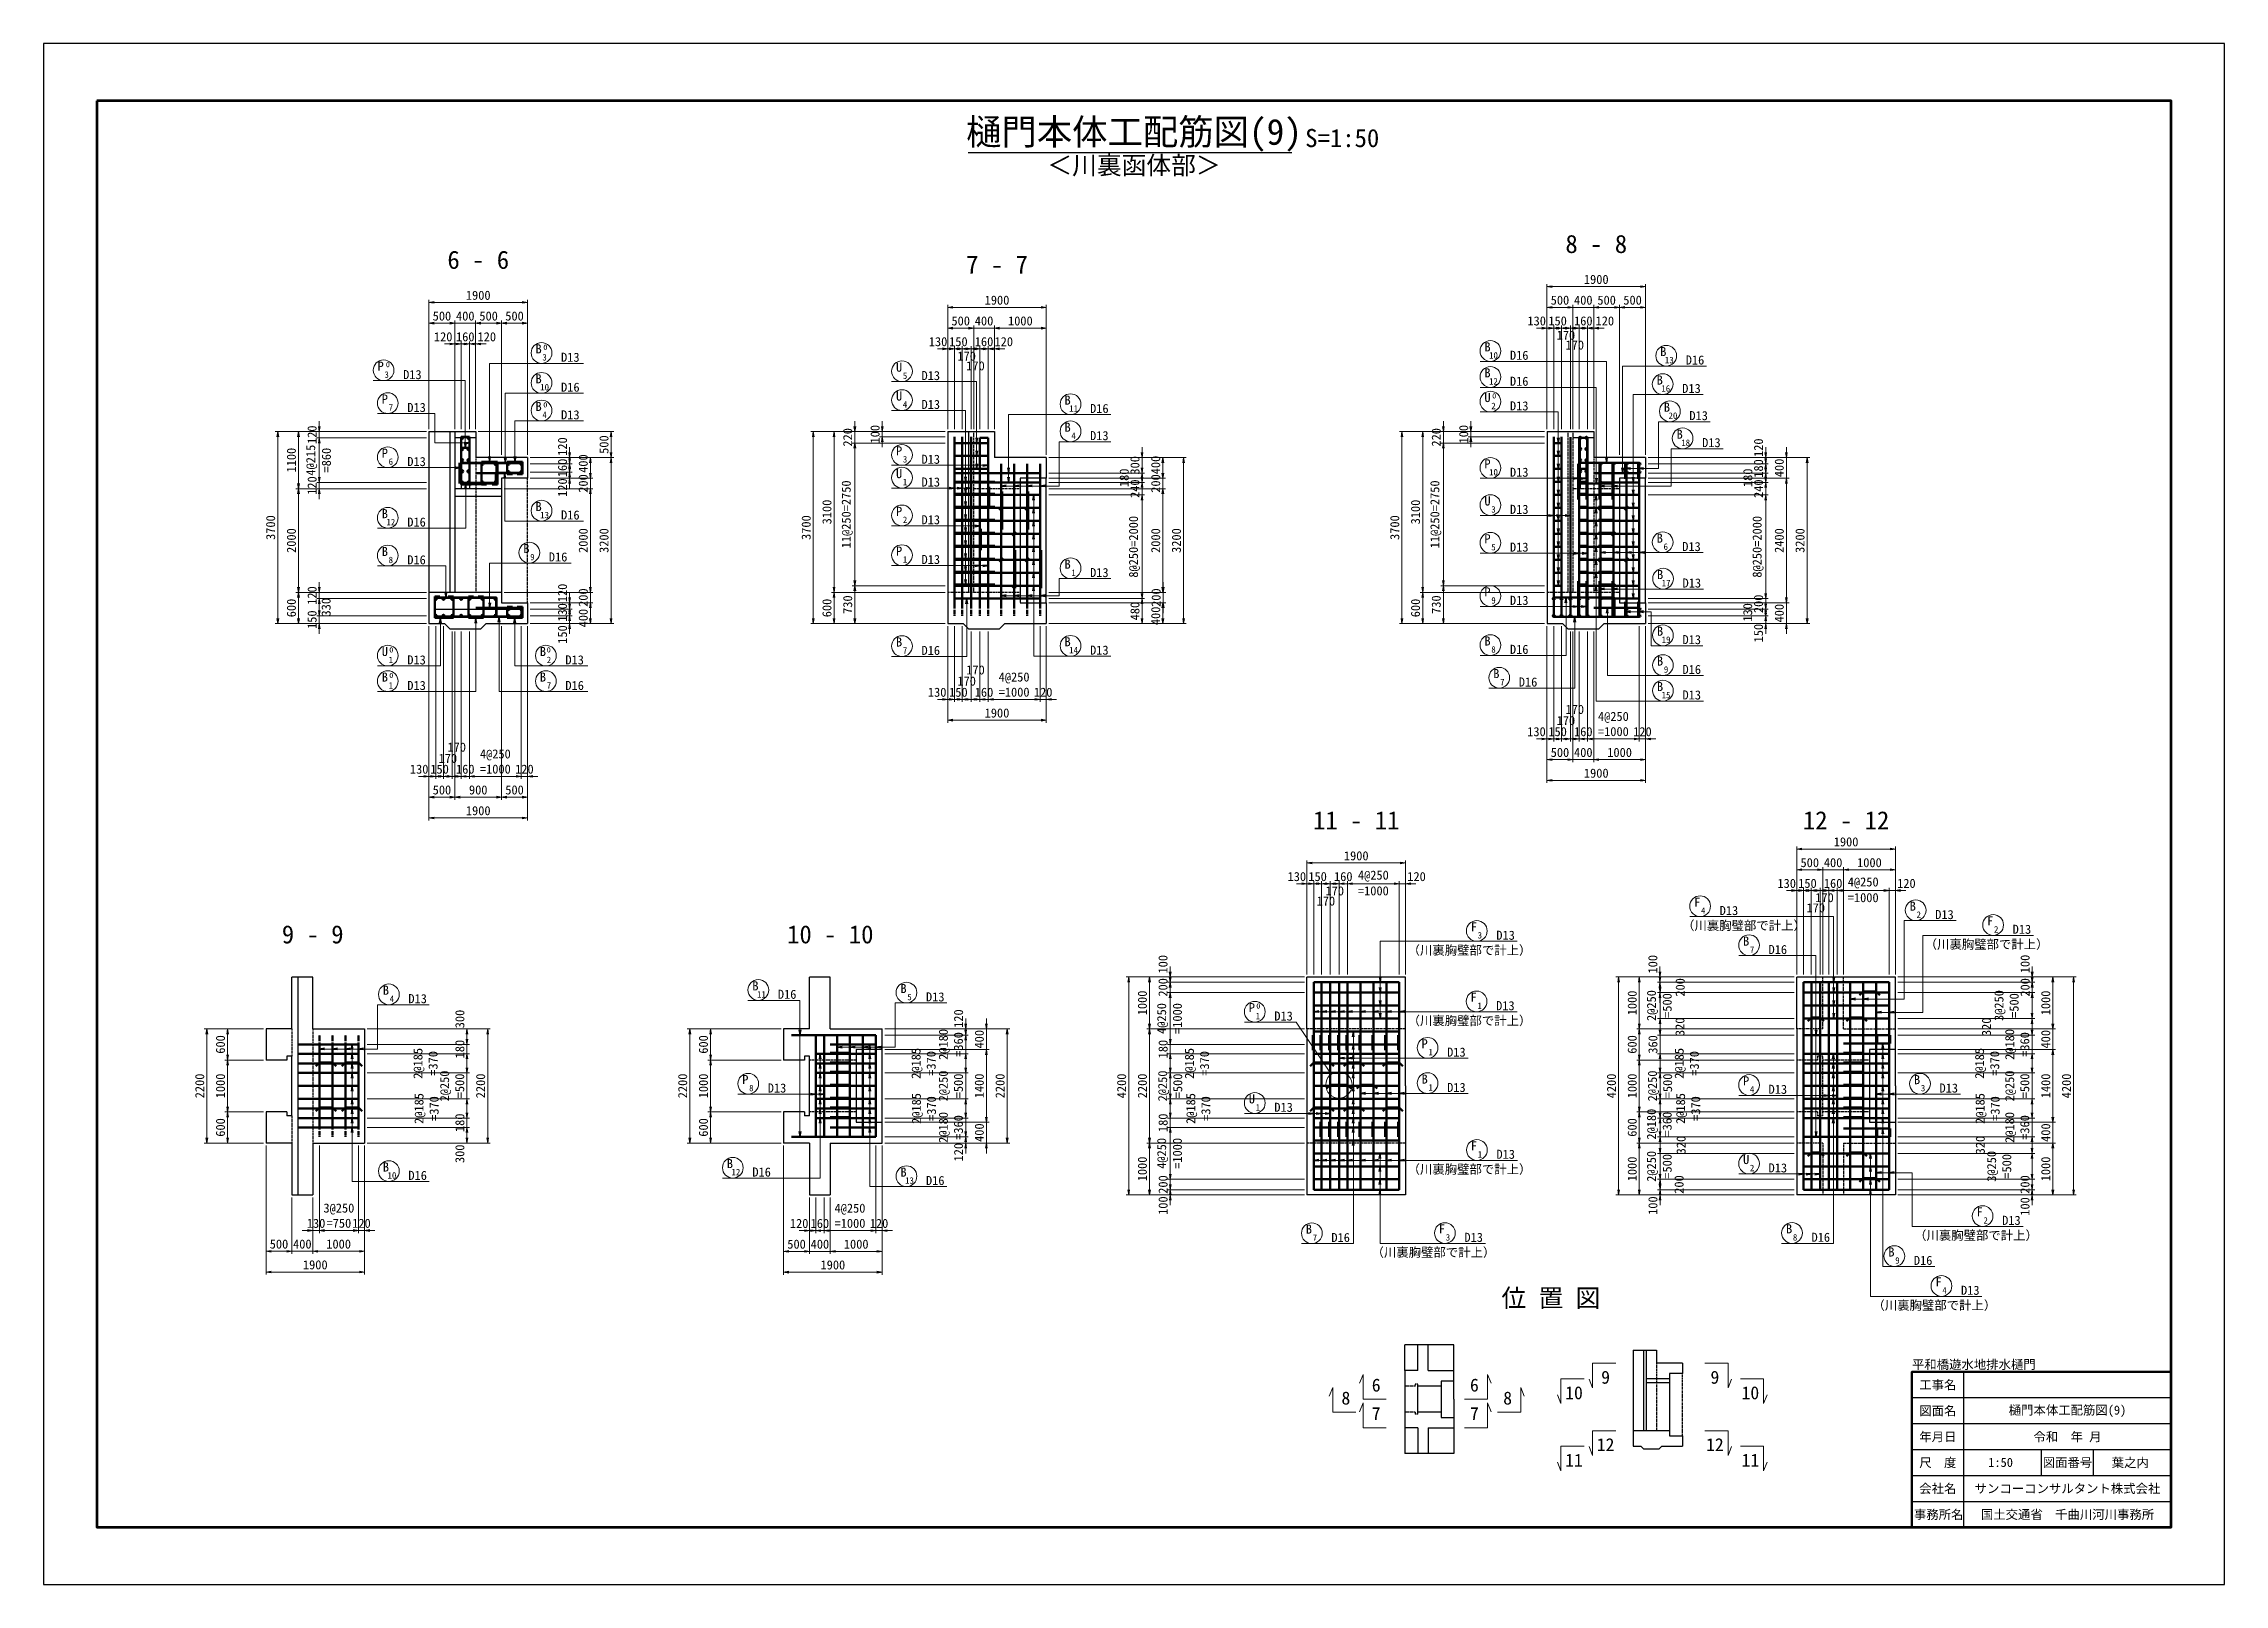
# Model space of a CAD drawing. Header units: millimetres. Extents: x 169470 to 758170, y -17820 to 11880.
# Drawn here: x 505870 to 547920, y -17820 to 11880 of the extents above; entities that cross this region are included whole.
import ezdxf
from ezdxf.enums import TextEntityAlignment as Align

# ---------------------------------------------------------------- set-up
doc = ezdxf.new("R2010")
doc.units = ezdxf.units.MM
doc.header["$LTSCALE"] = 50
doc.header["$PDSIZE"] = 300
doc.linetypes.add('DASHED2', pattern=[0.375, 0.25, -0.125])
doc.layers.get('Defpoints').update_dxf_attribs({"color": 151})
for name, color, linetype, lineweight in [('D-STR', 1, 'Continuous', 25), ('D-STR-DIM', 7, 'Continuous', 13), ('D-STR-HTXT', 7, 'Continuous', 13), ('D-STR-STR1', 2, 'Continuous', 50), ('D-STR-STR2', 6, 'Continuous', 50), ('D-STR-STR3', 4, 'Continuous', 50), ('D-STR-STR5', 6, 'Continuous', 50), ('D-STR-TXT', 7, 'Continuous', 13), ('D-TTL', 2, 'Continuous', 140), ('D-TTL-FRAM', 2, 'Continuous', 50), ('D-TTL-LINE', 7, 'Continuous', 25), ('D-TTL-TXT', 7, 'Continuous', 25)]:
    doc.layers.add(name, color=color, linetype=linetype, lineweight=lineweight)
doc.styles.add('MS ゴシック', font='MS Gothic.ttf')
doc.styles.add('YOKO_GOTHIC', font='MS Gothic.ttf')
doc.dimstyles.new('S50', dxfattribs={"dimscale": 50, "dimtxt": 3.5, "dimasz": 2, "dimexe": 1, "dimexo": 1, "dimgap": 1, "dimtad": 1, "dimdec": 0, "dimzin": 1, "dimdsep": 46, "dimtxsty": 'YOKO_GOTHIC', "dimblk": 'OPEN', "dimcen": 0, "dimclrd": 256, "dimclre": 256, "dimclrt": 256, "dimaunit": 1, "dimadec": 3, "dimazin": 0, "dimtfac": 1, "dimtdec": 0, "dimtix": 1, "dimtmove": 2, "dimatfit": 3, "dimldrblk": 'OPEN', "dimfxl": 1, "dimlwd": -1, "dimlwe": -1, "dimarcsym": 2})

msp = doc.modelspace()

# ---------------------------------------------------------------- texts
at = {"layer": 'D-STR-TXT', "style": 'MS ゴシック'}
msp.add_text('＜川裏函体部＞', height=350, dxfattribs=at).set_placement((526894.53, 9255.82), align=Align.BOTTOM_CENTER)
at = {"layer": 'D-STR-TXT', "style": 'YOKO_GOTHIC'}
for s, height, p in [('8 - 8', 350, (535808.08, 7843.86)), ('6 - 6', 350, (514250.46, 7538.4)), ('7 - 7', 350, (524252.54, 7444.02)), ('B', 175, (515414.34, 5908.88)), ('3', 125, (515530, 5771.08)), ('0', 100, (515543.58, 5977.45)), ('B', 175, (533710.84, 5946.8)), ('10', 125, (533826.5, 5809)), ('B', 175, (537100.54, 5855.87)), ('P', 175, (512368.94, 5574.82)), ('3', 125, (512484.6, 5437.02)), ('0', 100, (512507.2, 5643.18)), ('B', 175, (515414.34, 5332.02)), ('U', 175, (522364.61, 5555.94)), ('5', 125, (522480.28, 5418.13)), ('B', 175, (533710.84, 5446.28)), ('B', 175, (537032.86, 5307.73)), ('13', 125, (537216.21, 5718.06)), ('P', 175, (512449.26, 4941.61)), ('10', 125, (515530, 5194.22)), ('U', 175, (522364.61, 4999.36)), ('B', 175, (525614.78, 4920.88)), ('U', 175, (533710.84, 4971.35)), ('12', 125, (533826.5, 5308.47)), ('0', 100, (533840.07, 5039.92)), ('16', 125, (537148.52, 5169.92)), ('7', 125, (512564.92, 4803.8)), ('B', 175, (515414.34, 4798.73)), ('4', 125, (515530, 4660.93)), ('0', 100, (515543.58, 4867.3)), ('4', 125, (522480.28, 4861.55)), ('11', 125, (525730.44, 4783.08)), ('2', 125, (533826.5, 4833.55)), ('B', 175, (537171.01, 4783.89)), ('20', 125, (537286.67, 4646.09)), ('B', 175, (525614.78, 4397.89)), ('4', 125, (525730.44, 4260.08)), ('B', 175, (537416.75, 4263.23)), ('18', 125, (537532.41, 4125.42)), ('P', 175, (512449.26, 3898.39)), ('6', 125, (512564.92, 3760.59)), ('P', 175, (522364.61, 3942.81)), ('3', 125, (522480.28, 3805.01)), ('P', 175, (533710.84, 3692.97)), ('U', 175, (522364.61, 3504.57)), ('1', 125, (522480.28, 3366.76)), ('10', 125, (533826.5, 3555.17)), ('B', 175, (515414.34, 2868.62)), ('P', 175, (522364.61, 2776.89)), ('U', 175, (533710.84, 2977.15)), ('3', 125, (533826.5, 2839.35)), ('B', 175, (512449.26, 2732.04)), ('12', 125, (512564.92, 2594.23)), ('13', 125, (515530, 2730.81)), ('2', 125, (522480.28, 2639.09)), ('B', 175, (512449.26, 2003.9)), ('B', 175, (515178.32, 2059.74)), ('P', 175, (522364.61, 2010.76)), ('P', 175, (533710.84, 2249.05)), ('5', 125, (533826.5, 2111.24)), ('B', 175, (537032.86, 2259.69)), ('6', 125, (537148.52, 2121.88)), ('8', 125, (512564.92, 1866.1)), ('9', 125, (515293.98, 1921.94)), ('1', 125, (522480.28, 1872.96)), ('B', 175, (525614.78, 1758.49)), ('1', 125, (525730.44, 1620.69)), ('B', 175, (537039.39, 1557.64)), ('P', 175, (533710.84, 1223)), ('17', 125, (537155.05, 1419.84)), ('9', 125, (533826.5, 1085.19)), ('B', 175, (522364.61, 258.18)), ('B', 175, (525614.78, 263.1)), ('B', 175, (533710.84, 277.94)), ('B', 175, (537037.72, 465.94)), ('19', 125, (537153.38, 328.13)), ('U', 175, (512449.26, 75.39)), ('1', 125, (512564.92, -62.42)), ('0', 100, (512573.65, 143.89)), ('B', 175, (515497.85, 75.39)), ('2', 125, (515613.51, -62.42)), ('0', 100, (515609.65, 144.29)), ('7', 125, (522480.28, 120.38)), ('14', 125, (525730.44, 125.3)), ('8', 125, (533826.5, 140.13)), ('B', 175, (537037.72, -108.93)), ('B', 175, (512449.26, -417.5)), ('0', 100, (512573.65, -349)), ('B', 175, (515497.85, -417.5)), ('B', 175, (533881.32, -351.18)), ('7', 125, (533996.98, -488.98)), ('9', 125, (537153.38, -246.73)), ('1', 125, (512564.92, -555.31)), ('7', 125, (515613.51, -555.31)), ('B', 175, (537037.72, -600.88)), ('15', 125, (537153.38, -738.68)), ('11 - 11', 350, (531180.23, -3266.62)), ('12 - 12', 350, (540625.15, -3266.62)), ('F', 175, (537754.96, -4756.02)), ('4', 125, (537870.62, -4893.82)), ('B', 175, (541911.09, -4834.09)), ('2', 125, (542026.75, -4971.9)), ('F', 175, (543404, -5117.9)), ('9 - 9', 350, (511058.13, -5464.62)), ('10 - 10', 350, (521038.26, -5464.62)), ('F', 175, (533448.08, -5232.71)), ('3', 125, (533563.74, -5370.51)), ('B', 175, (538697.62, -5507.86)), ('2', 125, (543519.66, -5255.7)), ('7', 125, (538813.28, -5645.67)), ('B', 175, (512470.37, -6455.24)), ('B', 175, (519595.12, -6370.83)), ('B', 175, (522450.51, -6421.27)), ('4', 125, (512586.03, -6593.05)), ('11', 125, (519710.78, -6508.64)), ('5', 125, (522566.17, -6559.07)), ('P', 175, (529167.39, -6789.92)), ('0', 100, (529291.78, -6721.41)), ('F', 175, (533444.08, -6590.66)), ('1', 125, (533559.74, -6728.46)), ('1', 125, (529283.05, -6927.72)), ('P', 175, (532499.41, -7485.99)), ('1', 125, (532615.07, -7623.79)), ('P', 175, (519400.17, -8177.34)), ('8', 125, (519515.83, -8315.15)), ('U', 175, (529167.39, -8548.66)), ('B', 175, (532499.41, -8166.8)), ('1', 125, (532615.07, -8304.6)), ('P', 175, (538697.62, -8202.49)), ('4', 125, (538813.28, -8340.29)), ('B', 175, (541993.67, -8178.21)), ('3', 125, (542109.34, -8316.01)), ('1', 125, (529283.05, -8686.47)), ('B', 175, (519102.89, -9796.9)), ('F', 175, (533450.55, -9454.87)), ('1', 125, (533566.21, -9592.67)), ('U', 175, (538697.62, -9717.32)), ('B', 175, (512470.37, -9861.74)), ('10', 125, (512586.03, -9999.55)), ('12', 125, (519218.55, -9934.7)), ('B', 175, (522450.51, -9960.46)), ('13', 125, (522566.17, -10098.27)), ('2', 125, (538813.28, -9855.13)), ('B', 175, (530267.6, -11059.52)), ('F', 175, (532833.07, -11055.96)), ('B', 175, (539526.56, -11054.45)), ('F', 175, (543201.55, -10728.52)), ('2', 125, (543317.21, -10866.32)), ('7', 125, (530383.26, -11197.33)), ('3', 125, (532948.73, -11193.76)), ('8', 125, (539642.22, -11192.26)), ('B', 175, (541499.32, -11500.29)), ('9', 125, (541614.98, -11638.09)), ('位 置 図', 350, (534933.2, -12474.76)), ('F', 175, (542408.26, -12076.64)), ('4', 125, (542523.92, -12214.45)), ('6', 250, (531564.48, -14103.1)), ('6', 250, (533458.02, -14103.1)), ('9', 250, (535987.85, -13952.23)), ('9', 250, (538095.37, -13952.23)), ('8', 250, (530980.05, -14353.1)), ('8', 250, (534098.78, -14353.1)), ('10', 250, (535378.93, -14252.23)), ('10', 250, (538779.53, -14252.23)), ('7', 250, (531564.48, -14653.1)), ('7', 250, (533458.02, -14653.1)), ('12', 250, (535987.85, -15252.23)), ('12', 250, (538095.37, -15252.23)), ('11', 250, (535378.93, -15552.23)), ('11', 250, (538779.53, -15552.23))]:
    msp.add_text(s, height=height, dxfattribs=at).set_placement(p, align=Align.CENTER)
for s, p in [('D13', (515847.14, 5747.2)), ('D16', (534143.63, 5785.12)), ('D13', (512801.73, 5413.14)), ('D13', (522797.41, 5394.25)), ('D16', (537533.34, 5694.18)), ('D16', (515847.14, 5170.34)), ('D16', (534143.63, 5284.59)), ('D13', (537465.65, 5146.04)), ('D13', (512882.05, 4779.92)), ('D13', (515847.14, 4637.05)), ('D13', (522797.41, 4837.67)), ('D16', (526047.57, 4759.2)), ('D13', (534143.63, 4809.67)), ('D13', (537603.81, 4622.21)), ('D13', (526047.57, 4236.2)), ('D13', (537849.54, 4101.54)), ('D13', (512882.05, 3736.71)), ('D13', (522797.41, 3781.13)), ('D13', (522797.41, 3342.88)), ('D13', (534143.63, 3531.29)), ('D13', (534143.63, 2815.47)), ('D16', (512882.05, 2570.35)), ('D16', (515847.14, 2706.93)), ('D13', (522797.41, 2615.21)), ('D13', (534143.63, 2087.36)), ('D13', (537465.65, 2098)), ('D16', (512882.05, 1842.22)), ('D16', (515611.11, 1898.06)), ('D13', (522797.41, 1849.08)), ('D13', (526047.57, 1596.81)), ('D13', (537472.18, 1395.96)), ('D13', (534143.63, 1061.31)), ('D13', (537470.52, 304.25)), ('D13', (512882.05, -86.3)), ('D13', (515930.65, -86.3)), ('D16', (522797.41, 96.5)), ('D13', (526047.57, 101.42)), ('D16', (534143.63, 116.25)), ('D13', (512882.05, -579.19)), ('D16', (515930.65, -579.19)), ('D16', (534314.12, -512.86)), ('D16', (537470.52, -270.61)), ('D13', (537470.52, -762.56)), ('（川裏胸璧部で計上）', (537462.47, -5206.01)), ('D13', (538187.76, -4917.7)), ('D13', (542343.89, -4995.78)), ('D13', (533880.87, -5394.39)), ('（川裏胸璧部で計上）', (542140.72, -5567.89)), ('D13', (543836.8, -5279.58)), ('（川裏胸璧部で計上）', (532169.39, -5682.7)), ('D16', (539130.41, -5669.55)), ('D13', (512903.17, -6616.93)), ('D16', (520027.92, -6532.52)), ('D13', (522883.3, -6582.95)), ('D13', (533876.87, -6752.34)), ('D13', (529600.18, -6951.6)), ('（川裏胸璧部で計上）', (532169.39, -7040.65)), ('D13', (532932.21, -7647.67)), ('D13', (519832.96, -8339.03)), ('D13', (532932.21, -8328.48)), ('D13', (539130.41, -8364.17)), ('D13', (542426.47, -8339.89)), ('D13', (529600.18, -8710.35)), ('D13', (533883.35, -9616.55)), ('D16', (512903.17, -10023.43)), ('D16', (519535.69, -9958.58)), ('D16', (522883.3, -10122.15)), ('（川裏胸璧部で計上）', (532169.39, -9904.86)), ('D13', (539130.41, -9879.01)), ('D13', (543634.34, -10890.2)), ('D16', (530700.39, -11221.21)), ('（川裏胸璧部で計上）', (531474.49, -11505.95)), ('D13', (533265.86, -11217.64)), ('D16', (539959.35, -11216.14)), ('（川裏胸璧部で計上）', (541936.63, -11178.51)), ('D16', (541932.11, -11661.97)), ('D13', (542841.05, -12238.33)), ('（川裏胸璧部で計上）', (541133.01, -12526.64))]:
    msp.add_text(s, height=175, dxfattribs=at).set_placement(p)
at = {"layer": 'D-TTL-TXT', "style": 'MS ゴシック'}
for s, height, p in [('樋門本体工配筋図(9)', 500, (526894.53, 9780)), ('S=1:50', 350, (530909.99, 9780))]:
    msp.add_text(s, height=height, dxfattribs=at).set_placement(p, align=Align.BOTTOM_CENTER)
msp.add_text('平和橋遊水地排水樋門', height=175, dxfattribs=at).set_placement((541894.53, -13720), align=Align.BOTTOM_LEFT)
for s, p in [('工事名', (542394.53, -13970)), ('図面名', (542394.53, -14470)), ('樋門本体工配筋図(9)', (544894.53, -14470)), ('年月日', (542394.53, -14970)), ('令和  年 月', (544894.53, -14970)), ('尺\u3000度', (542394.53, -15470)), ('1:50', (543604.43, -15470)), ('図面番号', (544894.53, -15470)), ('葉之内', (546104.43, -15470)), ('会社名', (542394.53, -15970)), ('サンコーコンサルタント株式会社', (544894.53, -15970)), ('事務所名', (542410.6, -16470)), ('国土交通省\u3000千曲川河川事務所', (544894.53, -16470))]:
    msp.add_text(s, height=175, dxfattribs=at).set_placement(p, align=Align.MIDDLE)

# ---------------------------------------------------------------- blocks, each defined once
blk = doc.blocks.new('B')
at = {"layer": 'D-STR-STR2', "lineweight": 50}
for radius in [20, 10]:
    blk.add_circle((5867, 22812), radius, dxfattribs=at)
blk = doc.blocks.new('_Open')
at = {"color": 0, "linetype": 'ByBlock', "lineweight": -2}
for p, q in [((-1, 0.17), (0, 0)), ((-1, -0.17), (0, 0)), ((0, 0), (-1, 0))]:
    blk.add_line(p, q, dxfattribs=at)
blk = doc.blocks.new('*D4496')
at = {"layer": 'D-STR-DIM', "ltscale": 1500, "transparency": 16777216}
for p, q in [((513250, 4401), (511135, 4401)), ((513250, 4281), (511135, 4281)), ((511185, 4501), (511185, 4601)), ((511185, 4401), (511185, 4281)), ((511185, 4181), (511185, 4081))]:
    blk.add_line(p, q, dxfattribs=at)
at = {"layer": 'Defpoints', "color": 0, "ltscale": 1500, "transparency": 16777216}
for p in [(511185, 4281), (513300, 4401), (513300, 4281)]:
    blk.add_point(p, dxfattribs=at)
at = {"layer": 'D-STR-DIM', "ltscale": 1500, "transparency": 16777216, "xscale": 100, "yscale": 100, "zscale": 100}
for p, rotation in [((511185, 4401), 270), ((511185, 4281), 90)]:
    blk.add_blockref('_Open', p, dxfattribs=dict(at, rotation=rotation))
at = {"layer": 'D-STR-DIM', "ltscale": 1500, "transparency": 16777216, "insert": (511047, 4341), "char_height": 175, "attachment_point": 5, "rotation": 90, "style": 'YOKO_GOTHIC'}
blk.add_mtext('120', dxfattribs=at)
blk = doc.blocks.new('*D2981')
at = {"layer": 'D-STR-DIM', "ltscale": 1500, "transparency": 16777216}
for p, q in [((513250, 4281), (511135, 4281)), ((511185, 4181), (511185, 3521)), ((513250, 3421), (511135, 3421))]:
    blk.add_line(p, q, dxfattribs=at)
at = {"layer": 'Defpoints', "color": 0, "ltscale": 1500, "transparency": 16777216}
for p in [(513300, 4281), (511185, 3421), (513300, 3421)]:
    blk.add_point(p, dxfattribs=at)
at = {"layer": 'D-STR-DIM', "ltscale": 1500, "transparency": 16777216, "xscale": 100, "yscale": 100, "zscale": 100}
for p, rotation in [((511185, 4281), 90), ((511185, 3421), 270)]:
    blk.add_blockref('_Open', p, dxfattribs=dict(at, rotation=rotation))
at = {"layer": 'D-STR-DIM', "ltscale": 1500, "transparency": 16777216, "char_height": 175, "attachment_point": 5, "rotation": 90, "style": 'YOKO_GOTHIC'}
for s, insert in [('4@215', (511038, 3851)), ('=860', (511322, 3851))]:
    blk.add_mtext(s, dxfattribs=dict(at, insert=insert))
blk = doc.blocks.new('*D2982')
at = {"layer": 'D-STR-DIM', "ltscale": 1500, "transparency": 16777216}
for p, q in [((513250, 3421), (511135, 3421)), ((511185, 3521), (511185, 3621)), ((511185, 3421), (511185, 3301)), ((513250, 3301), (511135, 3301)), ((511185, 3201), (511185, 3101))]:
    blk.add_line(p, q, dxfattribs=at)
at = {"layer": 'Defpoints', "color": 0, "ltscale": 1500, "transparency": 16777216}
for p in [(513300, 3421), (511185, 3301), (513300, 3301)]:
    blk.add_point(p, dxfattribs=at)
at = {"layer": 'D-STR-DIM', "ltscale": 1500, "transparency": 16777216, "xscale": 100, "yscale": 100, "zscale": 100}
for p, rotation in [((511185, 3421), 270), ((511185, 3301), 90)]:
    blk.add_blockref('_Open', p, dxfattribs=dict(at, rotation=rotation))
at = {"layer": 'D-STR-DIM', "ltscale": 1500, "transparency": 16777216, "insert": (511047, 3361), "char_height": 175, "attachment_point": 5, "rotation": 90, "style": 'YOKO_GOTHIC'}
blk.add_mtext('120', dxfattribs=at)
blk = doc.blocks.new('*D4497')
at = {"layer": 'D-STR-DIM', "ltscale": 1500, "transparency": 16777216}
for p, q in [((513250, 1301), (511135, 1301)), ((511185, 1401), (511185, 1501)), ((511185, 1301), (511185, 1181)), ((513250, 1181), (511135, 1181)), ((511185, 1081), (511185, 981))]:
    blk.add_line(p, q, dxfattribs=at)
at = {"layer": 'Defpoints', "color": 0, "ltscale": 1500, "transparency": 16777216}
for p in [(513300, 1301), (511185, 1181), (513300, 1181)]:
    blk.add_point(p, dxfattribs=at)
at = {"layer": 'D-STR-DIM', "ltscale": 1500, "transparency": 16777216, "xscale": 100, "yscale": 100, "zscale": 100}
for p, rotation in [((511185, 1301), 270), ((511185, 1181), 90)]:
    blk.add_blockref('_Open', p, dxfattribs=dict(at, rotation=rotation))
at = {"layer": 'D-STR-DIM', "ltscale": 1500, "transparency": 16777216, "insert": (511047, 1241), "char_height": 175, "attachment_point": 5, "rotation": 90, "style": 'YOKO_GOTHIC'}
blk.add_mtext('120', dxfattribs=at)
blk = doc.blocks.new('*D2851')
at = {"layer": 'D-STR-DIM', "ltscale": 1500, "transparency": 16777216}
for p, q in [((513250, 1181), (511135, 1181)), ((513250, 851), (511135, 851)), ((511185, 1081), (511185, 951))]:
    blk.add_line(p, q, dxfattribs=at)
at = {"layer": 'Defpoints', "color": 0, "ltscale": 1500, "transparency": 16777216}
for p in [(511185, 851), (513300, 1181), (513300, 851)]:
    blk.add_point(p, dxfattribs=at)
at = {"layer": 'D-STR-DIM', "ltscale": 1500, "transparency": 16777216, "xscale": 100, "yscale": 100, "zscale": 100}
for p, rotation in [((511185, 1181), 90), ((511185, 851), 270)]:
    blk.add_blockref('_Open', p, dxfattribs=dict(at, rotation=rotation))
at = {"layer": 'D-STR-DIM', "ltscale": 1500, "transparency": 16777216, "insert": (511317, 1016), "char_height": 175, "attachment_point": 5, "rotation": 90, "style": 'YOKO_GOTHIC'}
blk.add_mtext('330', dxfattribs=at)
blk = doc.blocks.new('*D2852')
at = {"layer": 'D-STR-DIM', "ltscale": 1500, "transparency": 16777216}
for p, q in [((513250, 851), (511135, 851)), ((511185, 951), (511185, 1051)), ((511185, 851), (511185, 701)), ((513250, 701), (511135, 701)), ((511185, 601), (511185, 501))]:
    blk.add_line(p, q, dxfattribs=at)
at = {"layer": 'Defpoints', "color": 0, "ltscale": 1500, "transparency": 16777216}
for p in [(513300, 851), (511185, 701), (513300, 701)]:
    blk.add_point(p, dxfattribs=at)
at = {"layer": 'D-STR-DIM', "ltscale": 1500, "transparency": 16777216, "xscale": 100, "yscale": 100, "zscale": 100}
for p, rotation in [((511185, 851), 270), ((511185, 701), 90)]:
    blk.add_blockref('_Open', p, dxfattribs=dict(at, rotation=rotation))
at = {"layer": 'D-STR-DIM', "ltscale": 1500, "transparency": 16777216, "insert": (511047, 776), "char_height": 175, "attachment_point": 5, "rotation": 90, "style": 'YOKO_GOTHIC'}
blk.add_mtext('150', dxfattribs=at)
blk = doc.blocks.new('*D2853')
at = {"layer": 'D-STR-DIM', "ltscale": 1500, "transparency": 16777216}
for p, q in [((513250, 1301), (510735, 1301)), ((510785, 801), (510785, 1201)), ((513250, 701), (510735, 701))]:
    blk.add_line(p, q, dxfattribs=at)
at = {"layer": 'Defpoints', "color": 0, "ltscale": 1500, "transparency": 16777216}
for p in [(510785, 1301), (513300, 1301), (513300, 701)]:
    blk.add_point(p, dxfattribs=at)
at = {"layer": 'D-STR-DIM', "ltscale": 1500, "transparency": 16777216, "xscale": 100, "yscale": 100, "zscale": 100}
for p, rotation in [((510785, 1301), 90), ((510785, 701), 270)]:
    blk.add_blockref('_Open', p, dxfattribs=dict(at, rotation=rotation))
at = {"layer": 'D-STR-DIM', "ltscale": 1500, "transparency": 16777216, "insert": (510647, 1001), "char_height": 175, "attachment_point": 5, "rotation": 90, "style": 'YOKO_GOTHIC'}
blk.add_mtext('600', dxfattribs=at)
blk = doc.blocks.new('*D2854')
at = {"layer": 'D-STR-DIM', "ltscale": 1500, "transparency": 16777216}
for p, q in [((513250, 3301), (510735, 3301)), ((510785, 1401), (510785, 3201)), ((513250, 1301), (510735, 1301))]:
    blk.add_line(p, q, dxfattribs=at)
at = {"layer": 'Defpoints', "color": 0, "ltscale": 1500, "transparency": 16777216}
for p in [(510785, 3301), (513300, 3301), (513300, 1301)]:
    blk.add_point(p, dxfattribs=at)
at = {"layer": 'D-STR-DIM', "ltscale": 1500, "transparency": 16777216, "xscale": 100, "yscale": 100, "zscale": 100}
for p, rotation in [((510785, 3301), 90), ((510785, 1301), 270)]:
    blk.add_blockref('_Open', p, dxfattribs=dict(at, rotation=rotation))
at = {"layer": 'D-STR-DIM', "ltscale": 1500, "transparency": 16777216, "insert": (510647, 2301), "char_height": 175, "attachment_point": 5, "rotation": 90, "style": 'YOKO_GOTHIC'}
blk.add_mtext('2000', dxfattribs=at)
blk = doc.blocks.new('*D4461')
at = {"layer": 'D-STR-DIM', "ltscale": 1500, "transparency": 16777216}
for p, q in [((513250, 4401), (510735, 4401)), ((510785, 3401), (510785, 4301)), ((513250, 3301), (510735, 3301))]:
    blk.add_line(p, q, dxfattribs=at)
at = {"layer": 'Defpoints', "color": 0, "ltscale": 1500, "transparency": 16777216}
for p in [(510785, 4401), (513300, 4401), (513300, 3301)]:
    blk.add_point(p, dxfattribs=at)
at = {"layer": 'D-STR-DIM', "ltscale": 1500, "transparency": 16777216, "xscale": 100, "yscale": 100, "zscale": 100}
for p, rotation in [((510785, 4401), 90), ((510785, 3301), 270)]:
    blk.add_blockref('_Open', p, dxfattribs=dict(at, rotation=rotation))
at = {"layer": 'D-STR-DIM', "ltscale": 1500, "transparency": 16777216, "insert": (510647, 3851), "char_height": 175, "attachment_point": 5, "rotation": 90, "style": 'YOKO_GOTHIC'}
blk.add_mtext('1100', dxfattribs=at)
blk = doc.blocks.new('*D2855')
at = {"layer": 'D-STR-DIM', "ltscale": 1500, "transparency": 16777216}
for p, q in [((513250, 4401), (510335, 4401)), ((510385, 801), (510385, 4301)), ((513250, 701), (510335, 701))]:
    blk.add_line(p, q, dxfattribs=at)
at = {"layer": 'Defpoints', "color": 0, "ltscale": 1500, "transparency": 16777216}
for p in [(510385, 4401), (513300, 4401), (513300, 701)]:
    blk.add_point(p, dxfattribs=at)
at = {"layer": 'D-STR-DIM', "ltscale": 1500, "transparency": 16777216, "xscale": 100, "yscale": 100, "zscale": 100}
for p, rotation in [((510385, 4401), 90), ((510385, 701), 270)]:
    blk.add_blockref('_Open', p, dxfattribs=dict(at, rotation=rotation))
at = {"layer": 'D-STR-DIM', "ltscale": 1500, "transparency": 16777216, "insert": (510247, 2551), "char_height": 175, "attachment_point": 5, "rotation": 90, "style": 'YOKO_GOTHIC'}
blk.add_mtext('3700', dxfattribs=at)
blk = doc.blocks.new('*D4462')
at = {"layer": 'D-STR-DIM', "ltscale": 1500, "transparency": 16777216}
for p, q in [((513700, 6091), (513600, 6091)), ((513800, 4451), (513800, 6141)), ((513800, 6091), (513920, 6091)), ((513920, 4451), (513920, 6141)), ((514020, 6091), (514120, 6091))]:
    blk.add_line(p, q, dxfattribs=at)
at = {"layer": 'Defpoints', "color": 0, "ltscale": 1500, "transparency": 16777216}
for p in [(513920, 6091), (513800, 4401), (513920, 4401)]:
    blk.add_point(p, dxfattribs=at)
at = {"layer": 'D-STR-DIM', "ltscale": 1500, "transparency": 16777216, "xscale": 100, "yscale": 100, "zscale": 100}
blk.add_blockref('_Open', (513800, 6091), dxfattribs=at)
at = {"layer": 'D-STR-DIM', "ltscale": 1500, "transparency": 16777216, "xscale": 100, "yscale": 100, "zscale": 100, "rotation": 180}
blk.add_blockref('_Open', (513920, 6091), dxfattribs=at)
at = {"layer": 'D-STR-DIM', "ltscale": 1500, "transparency": 16777216, "insert": (513574, 6228), "char_height": 175, "attachment_point": 5, "style": 'YOKO_GOTHIC'}
blk.add_mtext('120', dxfattribs=at)
blk = doc.blocks.new('*D2856')
at = {"layer": 'D-STR-DIM', "ltscale": 1500, "transparency": 16777216}
for p, q in [((513820, 6091), (513720, 6091)), ((513920, 4451), (513920, 6141)), ((513920, 6091), (514080, 6091)), ((514080, 4451), (514080, 6141)), ((514180, 6091), (514280, 6091))]:
    blk.add_line(p, q, dxfattribs=at)
at = {"layer": 'Defpoints', "color": 0, "ltscale": 1500, "transparency": 16777216}
for p in [(514080, 6091), (513920, 4401), (514080, 4401)]:
    blk.add_point(p, dxfattribs=at)
at = {"layer": 'D-STR-DIM', "ltscale": 1500, "transparency": 16777216, "xscale": 100, "yscale": 100, "zscale": 100}
blk.add_blockref('_Open', (513920, 6091), dxfattribs=at)
at = {"layer": 'D-STR-DIM', "ltscale": 1500, "transparency": 16777216, "xscale": 100, "yscale": 100, "zscale": 100, "rotation": 180}
blk.add_blockref('_Open', (514080, 6091), dxfattribs=at)
at = {"layer": 'D-STR-DIM', "ltscale": 1500, "transparency": 16777216, "insert": (514000, 6228), "char_height": 175, "attachment_point": 5, "style": 'YOKO_GOTHIC'}
blk.add_mtext('160', dxfattribs=at)
blk = doc.blocks.new('*D4463')
at = {"layer": 'D-STR-DIM', "ltscale": 1500, "transparency": 16777216}
for p, q in [((513980, 6091), (513880, 6091)), ((514080, 4451), (514080, 6141)), ((514080, 6091), (514200, 6091)), ((514200, 4451), (514200, 6141)), ((514300, 6091), (514400, 6091))]:
    blk.add_line(p, q, dxfattribs=at)
at = {"layer": 'Defpoints', "color": 0, "ltscale": 1500, "transparency": 16777216}
for p in [(514200, 6091), (514080, 4401), (514200, 4401)]:
    blk.add_point(p, dxfattribs=at)
at = {"layer": 'D-STR-DIM', "ltscale": 1500, "transparency": 16777216, "xscale": 100, "yscale": 100, "zscale": 100}
blk.add_blockref('_Open', (514080, 6091), dxfattribs=at)
at = {"layer": 'D-STR-DIM', "ltscale": 1500, "transparency": 16777216, "xscale": 100, "yscale": 100, "zscale": 100, "rotation": 180}
blk.add_blockref('_Open', (514200, 6091), dxfattribs=at)
at = {"layer": 'D-STR-DIM', "ltscale": 1500, "transparency": 16777216, "insert": (514415, 6228), "char_height": 175, "attachment_point": 5, "style": 'YOKO_GOTHIC'}
blk.add_mtext('120', dxfattribs=at)
blk = doc.blocks.new('*D2857')
at = {"layer": 'D-STR-DIM', "ltscale": 1500, "transparency": 16777216}
for p, q in [((513300, 4451), (513300, 6541)), ((513700, 6491), (513400, 6491)), ((513800, 4451), (513800, 6541))]:
    blk.add_line(p, q, dxfattribs=at)
at = {"layer": 'Defpoints', "color": 0, "ltscale": 1500, "transparency": 16777216}
for p in [(513300, 6491), (513300, 4401), (513800, 4401)]:
    blk.add_point(p, dxfattribs=at)
at = {"layer": 'D-STR-DIM', "ltscale": 1500, "transparency": 16777216, "xscale": 100, "yscale": 100, "zscale": 100, "rotation": 180}
blk.add_blockref('_Open', (513300, 6491), dxfattribs=at)
at = {"layer": 'D-STR-DIM', "ltscale": 1500, "transparency": 16777216, "xscale": 100, "yscale": 100, "zscale": 100}
blk.add_blockref('_Open', (513800, 6491), dxfattribs=at)
at = {"layer": 'D-STR-DIM', "ltscale": 1500, "transparency": 16777216, "insert": (513550, 6628), "char_height": 175, "attachment_point": 5, "style": 'YOKO_GOTHIC'}
blk.add_mtext('500', dxfattribs=at)
blk = doc.blocks.new('*D2858')
at = {"layer": 'D-STR-DIM', "ltscale": 1500, "transparency": 16777216}
for p, q in [((513700, 6491), (513600, 6491)), ((513800, 4451), (513800, 6541)), ((513800, 6491), (514200, 6491)), ((514200, 4451), (514200, 6541)), ((514300, 6491), (514400, 6491))]:
    blk.add_line(p, q, dxfattribs=at)
at = {"layer": 'Defpoints', "color": 0, "ltscale": 1500, "transparency": 16777216}
for p in [(514200, 6491), (513800, 4401), (514200, 4401)]:
    blk.add_point(p, dxfattribs=at)
at = {"layer": 'D-STR-DIM', "ltscale": 1500, "transparency": 16777216, "xscale": 100, "yscale": 100, "zscale": 100}
blk.add_blockref('_Open', (513800, 6491), dxfattribs=at)
at = {"layer": 'D-STR-DIM', "ltscale": 1500, "transparency": 16777216, "xscale": 100, "yscale": 100, "zscale": 100, "rotation": 180}
blk.add_blockref('_Open', (514200, 6491), dxfattribs=at)
at = {"layer": 'D-STR-DIM', "ltscale": 1500, "transparency": 16777216, "insert": (514000, 6628), "char_height": 175, "attachment_point": 5, "style": 'YOKO_GOTHIC'}
blk.add_mtext('400', dxfattribs=at)
blk = doc.blocks.new('*D2859')
at = {"layer": 'D-STR-DIM', "ltscale": 1500, "transparency": 16777216}
for p, q in [((514200, 4451), (514200, 6541)), ((514300, 6491), (514600, 6491)), ((514700, 3951), (514700, 6541))]:
    blk.add_line(p, q, dxfattribs=at)
at = {"layer": 'Defpoints', "color": 0, "ltscale": 1500, "transparency": 16777216}
for p in [(514700, 6491), (514200, 4401), (514700, 3901)]:
    blk.add_point(p, dxfattribs=at)
at = {"layer": 'D-STR-DIM', "ltscale": 1500, "transparency": 16777216, "xscale": 100, "yscale": 100, "zscale": 100, "rotation": 180}
blk.add_blockref('_Open', (514200, 6491), dxfattribs=at)
at = {"layer": 'D-STR-DIM', "ltscale": 1500, "transparency": 16777216, "xscale": 100, "yscale": 100, "zscale": 100}
blk.add_blockref('_Open', (514700, 6491), dxfattribs=at)
at = {"layer": 'D-STR-DIM', "ltscale": 1500, "transparency": 16777216, "insert": (514450, 6628), "char_height": 175, "attachment_point": 5, "style": 'YOKO_GOTHIC'}
blk.add_mtext('500', dxfattribs=at)
blk = doc.blocks.new('*D4464')
at = {"layer": 'D-STR-DIM', "ltscale": 1500, "transparency": 16777216}
for p, q in [((514700, 3951), (514700, 6541)), ((514800, 6491), (515100, 6491)), ((515200, 3951), (515200, 6541))]:
    blk.add_line(p, q, dxfattribs=at)
at = {"layer": 'Defpoints', "color": 0, "ltscale": 1500, "transparency": 16777216}
for p in [(515200, 6491), (514700, 3901), (515200, 3901)]:
    blk.add_point(p, dxfattribs=at)
at = {"layer": 'D-STR-DIM', "ltscale": 1500, "transparency": 16777216, "xscale": 100, "yscale": 100, "zscale": 100, "rotation": 180}
blk.add_blockref('_Open', (514700, 6491), dxfattribs=at)
at = {"layer": 'D-STR-DIM', "ltscale": 1500, "transparency": 16777216, "xscale": 100, "yscale": 100, "zscale": 100}
blk.add_blockref('_Open', (515200, 6491), dxfattribs=at)
at = {"layer": 'D-STR-DIM', "ltscale": 1500, "transparency": 16777216, "insert": (514950, 6628), "char_height": 175, "attachment_point": 5, "style": 'YOKO_GOTHIC'}
blk.add_mtext('500', dxfattribs=at)
blk = doc.blocks.new('*D2860')
at = {"layer": 'D-STR-DIM', "ltscale": 1500, "transparency": 16777216}
for p, q in [((513300, 4451), (513300, 6941)), ((515100, 6891), (513400, 6891)), ((515200, 3951), (515200, 6941))]:
    blk.add_line(p, q, dxfattribs=at)
at = {"layer": 'Defpoints', "color": 0, "ltscale": 1500, "transparency": 16777216}
for p in [(513300, 6891), (513300, 4401), (515200, 3901)]:
    blk.add_point(p, dxfattribs=at)
at = {"layer": 'D-STR-DIM', "ltscale": 1500, "transparency": 16777216, "xscale": 100, "yscale": 100, "zscale": 100, "rotation": 180}
blk.add_blockref('_Open', (513300, 6891), dxfattribs=at)
at = {"layer": 'D-STR-DIM', "ltscale": 1500, "transparency": 16777216, "xscale": 100, "yscale": 100, "zscale": 100}
blk.add_blockref('_Open', (515200, 6891), dxfattribs=at)
at = {"layer": 'D-STR-DIM', "ltscale": 1500, "transparency": 16777216, "insert": (514250, 7028), "char_height": 175, "attachment_point": 5, "style": 'YOKO_GOTHIC'}
blk.add_mtext('1900', dxfattribs=at)
blk = doc.blocks.new('*D2861')
at = {"layer": 'D-STR-DIM', "ltscale": 1500, "transparency": 16777216}
for p, q in [((513300, 651), (513300, -2295)), ((513430, 651), (513430, -2295)), ((513200, -2245), (513100, -2245)), ((513300, -2245), (513430, -2245)), ((513530, -2245), (513630, -2245))]:
    blk.add_line(p, q, dxfattribs=at)
at = {"layer": 'Defpoints', "color": 0, "ltscale": 1500, "transparency": 16777216}
for p in [(513300, 701), (513430, 701), (513430, -2245)]:
    blk.add_point(p, dxfattribs=at)
at = {"layer": 'D-STR-DIM', "ltscale": 1500, "transparency": 16777216, "xscale": 100, "yscale": 100, "zscale": 100}
blk.add_blockref('_Open', (513300, -2245), dxfattribs=at)
at = {"layer": 'D-STR-DIM', "ltscale": 1500, "transparency": 16777216, "xscale": 100, "yscale": 100, "zscale": 100, "rotation": 180}
blk.add_blockref('_Open', (513430, -2245), dxfattribs=at)
at = {"layer": 'D-STR-DIM', "ltscale": 1500, "transparency": 16777216, "insert": (513111, -2107), "char_height": 175, "attachment_point": 5, "style": 'YOKO_GOTHIC'}
blk.add_mtext('130', dxfattribs=at)
blk = doc.blocks.new('*D2862')
at = {"layer": 'D-STR-DIM', "ltscale": 1500, "transparency": 16777216}
for p, q in [((513430, 651), (513430, -2295)), ((513580, 651), (513580, -2295)), ((513330, -2245), (513230, -2245)), ((513430, -2245), (513580, -2245)), ((513680, -2245), (513780, -2245))]:
    blk.add_line(p, q, dxfattribs=at)
at = {"layer": 'Defpoints', "color": 0, "ltscale": 1500, "transparency": 16777216}
for p in [(513430, 701), (513580, 701), (513580, -2245)]:
    blk.add_point(p, dxfattribs=at)
at = {"layer": 'D-STR-DIM', "ltscale": 1500, "transparency": 16777216, "xscale": 100, "yscale": 100, "zscale": 100}
blk.add_blockref('_Open', (513430, -2245), dxfattribs=at)
at = {"layer": 'D-STR-DIM', "ltscale": 1500, "transparency": 16777216, "xscale": 100, "yscale": 100, "zscale": 100, "rotation": 180}
blk.add_blockref('_Open', (513580, -2245), dxfattribs=at)
at = {"layer": 'D-STR-DIM', "ltscale": 1500, "transparency": 16777216, "insert": (513505, -2107), "char_height": 175, "attachment_point": 5, "style": 'YOKO_GOTHIC'}
blk.add_mtext('150', dxfattribs=at)
blk = doc.blocks.new('*D2863')
at = {"layer": 'D-STR-DIM', "ltscale": 1500, "transparency": 16777216}
for p, q in [((513580, 651), (513580, -2295)), ((513750, 551), (513750, -2295)), ((513480, -2245), (513380, -2245)), ((513580, -2245), (513750, -2245)), ((513850, -2245), (513950, -2245))]:
    blk.add_line(p, q, dxfattribs=at)
at = {"layer": 'Defpoints', "color": 0, "ltscale": 1500, "transparency": 16777216}
for p in [(513580, 701), (513750, 601), (513750, -2245)]:
    blk.add_point(p, dxfattribs=at)
at = {"layer": 'D-STR-DIM', "ltscale": 1500, "transparency": 16777216, "xscale": 100, "yscale": 100, "zscale": 100}
blk.add_blockref('_Open', (513580, -2245), dxfattribs=at)
at = {"layer": 'D-STR-DIM', "ltscale": 1500, "transparency": 16777216, "xscale": 100, "yscale": 100, "zscale": 100, "rotation": 180}
blk.add_blockref('_Open', (513750, -2245), dxfattribs=at)
at = {"layer": 'D-STR-DIM', "ltscale": 1500, "transparency": 16777216, "insert": (513665, -1898), "char_height": 175, "attachment_point": 5, "style": 'YOKO_GOTHIC'}
blk.add_mtext('170', dxfattribs=at)
blk = doc.blocks.new('*D2864')
at = {"layer": 'D-STR-DIM', "ltscale": 1500, "transparency": 16777216}
for p, q in [((513750, 551), (513750, -2295)), ((513920, 551), (513920, -2295)), ((513650, -2245), (513550, -2245)), ((513750, -2245), (513920, -2245)), ((514020, -2245), (514120, -2245))]:
    blk.add_line(p, q, dxfattribs=at)
at = {"layer": 'Defpoints', "color": 0, "ltscale": 1500, "transparency": 16777216}
for p in [(513750, 601), (513920, 601), (513920, -2245)]:
    blk.add_point(p, dxfattribs=at)
at = {"layer": 'D-STR-DIM', "ltscale": 1500, "transparency": 16777216, "xscale": 100, "yscale": 100, "zscale": 100}
blk.add_blockref('_Open', (513750, -2245), dxfattribs=at)
at = {"layer": 'D-STR-DIM', "ltscale": 1500, "transparency": 16777216, "xscale": 100, "yscale": 100, "zscale": 100, "rotation": 180}
blk.add_blockref('_Open', (513920, -2245), dxfattribs=at)
at = {"layer": 'D-STR-DIM', "ltscale": 1500, "transparency": 16777216, "insert": (513835, -1682), "char_height": 175, "attachment_point": 5, "style": 'YOKO_GOTHIC'}
blk.add_mtext('170', dxfattribs=at)
blk = doc.blocks.new('*D2865')
at = {"layer": 'D-STR-DIM', "ltscale": 1500, "transparency": 16777216}
for p, q in [((513920, 551), (513920, -2295)), ((514080, 551), (514080, -2295)), ((513820, -2245), (513720, -2245)), ((513920, -2245), (514080, -2245)), ((514180, -2245), (514280, -2245))]:
    blk.add_line(p, q, dxfattribs=at)
at = {"layer": 'Defpoints', "color": 0, "ltscale": 1500, "transparency": 16777216}
for p in [(513920, 601), (514080, 601), (514080, -2245)]:
    blk.add_point(p, dxfattribs=at)
at = {"layer": 'D-STR-DIM', "ltscale": 1500, "transparency": 16777216, "xscale": 100, "yscale": 100, "zscale": 100}
blk.add_blockref('_Open', (513920, -2245), dxfattribs=at)
at = {"layer": 'D-STR-DIM', "ltscale": 1500, "transparency": 16777216, "xscale": 100, "yscale": 100, "zscale": 100, "rotation": 180}
blk.add_blockref('_Open', (514080, -2245), dxfattribs=at)
at = {"layer": 'D-STR-DIM', "ltscale": 1500, "transparency": 16777216, "insert": (514000, -2107), "char_height": 175, "attachment_point": 5, "style": 'YOKO_GOTHIC'}
blk.add_mtext('160', dxfattribs=at)
blk = doc.blocks.new('*D2866')
at = {"layer": 'D-STR-DIM', "ltscale": 1500, "transparency": 16777216}
for p, q in [((514080, 551), (514080, -2295)), ((515080, 651), (515080, -2295)), ((514180, -2245), (514980, -2245))]:
    blk.add_line(p, q, dxfattribs=at)
at = {"layer": 'Defpoints', "color": 0, "ltscale": 1500, "transparency": 16777216}
for p in [(514080, 601), (515080, 701), (515080, -2245)]:
    blk.add_point(p, dxfattribs=at)
at = {"layer": 'D-STR-DIM', "ltscale": 1500, "transparency": 16777216, "xscale": 100, "yscale": 100, "zscale": 100, "rotation": 180}
blk.add_blockref('_Open', (514080, -2245), dxfattribs=at)
at = {"layer": 'D-STR-DIM', "ltscale": 1500, "transparency": 16777216, "xscale": 100, "yscale": 100, "zscale": 100}
blk.add_blockref('_Open', (515080, -2245), dxfattribs=at)
at = {"layer": 'D-STR-DIM', "ltscale": 1500, "transparency": 16777216, "insert": (514580, -1959), "char_height": 175, "attachment_point": 5, "style": 'YOKO_GOTHIC'}
blk.add_mtext('4@250\\P=1000', dxfattribs=at)
blk = doc.blocks.new('*D4465')
at = {"layer": 'D-STR-DIM', "ltscale": 1500, "transparency": 16777216}
for p, q in [((515080, 651), (515080, -2295)), ((515200, 651), (515200, -2295)), ((514980, -2245), (514880, -2245)), ((515080, -2245), (515200, -2245)), ((515300, -2245), (515400, -2245))]:
    blk.add_line(p, q, dxfattribs=at)
at = {"layer": 'Defpoints', "color": 0, "ltscale": 1500, "transparency": 16777216}
for p in [(515080, 701), (515200, 701), (515200, -2245)]:
    blk.add_point(p, dxfattribs=at)
at = {"layer": 'D-STR-DIM', "ltscale": 1500, "transparency": 16777216, "xscale": 100, "yscale": 100, "zscale": 100}
blk.add_blockref('_Open', (515080, -2245), dxfattribs=at)
at = {"layer": 'D-STR-DIM', "ltscale": 1500, "transparency": 16777216, "xscale": 100, "yscale": 100, "zscale": 100, "rotation": 180}
blk.add_blockref('_Open', (515200, -2245), dxfattribs=at)
at = {"layer": 'D-STR-DIM', "ltscale": 1500, "transparency": 16777216, "insert": (515140, -2107), "char_height": 175, "attachment_point": 5, "style": 'YOKO_GOTHIC'}
blk.add_mtext('120', dxfattribs=at)
blk = doc.blocks.new('*D2867')
at = {"layer": 'D-STR-DIM', "ltscale": 1500, "transparency": 16777216}
for p, q in [((514700, 651), (514700, -2695)), ((515200, 651), (515200, -2695)), ((515100, -2645), (514800, -2645))]:
    blk.add_line(p, q, dxfattribs=at)
at = {"layer": 'Defpoints', "color": 0, "ltscale": 1500, "transparency": 16777216}
for p in [(514700, 701), (515200, 701), (514700, -2645)]:
    blk.add_point(p, dxfattribs=at)
at = {"layer": 'D-STR-DIM', "ltscale": 1500, "transparency": 16777216, "xscale": 100, "yscale": 100, "zscale": 100, "rotation": 180}
blk.add_blockref('_Open', (514700, -2645), dxfattribs=at)
at = {"layer": 'D-STR-DIM', "ltscale": 1500, "transparency": 16777216, "xscale": 100, "yscale": 100, "zscale": 100}
blk.add_blockref('_Open', (515200, -2645), dxfattribs=at)
at = {"layer": 'D-STR-DIM', "ltscale": 1500, "transparency": 16777216, "insert": (514950, -2507), "char_height": 175, "attachment_point": 5, "style": 'YOKO_GOTHIC'}
blk.add_mtext('500', dxfattribs=at)
blk = doc.blocks.new('*D2868')
at = {"layer": 'D-STR-DIM', "ltscale": 1500, "transparency": 16777216}
for p, q in [((513800, 551), (513800, -2695)), ((514700, 651), (514700, -2695)), ((514600, -2645), (513900, -2645))]:
    blk.add_line(p, q, dxfattribs=at)
at = {"layer": 'Defpoints', "color": 0, "ltscale": 1500, "transparency": 16777216}
for p in [(513800, 601), (514700, 701), (513800, -2645)]:
    blk.add_point(p, dxfattribs=at)
at = {"layer": 'D-STR-DIM', "ltscale": 1500, "transparency": 16777216, "xscale": 100, "yscale": 100, "zscale": 100, "rotation": 180}
blk.add_blockref('_Open', (513800, -2645), dxfattribs=at)
at = {"layer": 'D-STR-DIM', "ltscale": 1500, "transparency": 16777216, "xscale": 100, "yscale": 100, "zscale": 100}
blk.add_blockref('_Open', (514700, -2645), dxfattribs=at)
at = {"layer": 'D-STR-DIM', "ltscale": 1500, "transparency": 16777216, "insert": (514250, -2507), "char_height": 175, "attachment_point": 5, "style": 'YOKO_GOTHIC'}
blk.add_mtext('900', dxfattribs=at)
blk = doc.blocks.new('*D2869')
at = {"layer": 'D-STR-DIM', "ltscale": 1500, "transparency": 16777216}
for p, q in [((513300, 651), (513300, -2695)), ((513800, 551), (513800, -2695)), ((513700, -2645), (513400, -2645))]:
    blk.add_line(p, q, dxfattribs=at)
at = {"layer": 'Defpoints', "color": 0, "ltscale": 1500, "transparency": 16777216}
for p in [(513300, 701), (513800, 601), (513300, -2645)]:
    blk.add_point(p, dxfattribs=at)
at = {"layer": 'D-STR-DIM', "ltscale": 1500, "transparency": 16777216, "xscale": 100, "yscale": 100, "zscale": 100, "rotation": 180}
blk.add_blockref('_Open', (513300, -2645), dxfattribs=at)
at = {"layer": 'D-STR-DIM', "ltscale": 1500, "transparency": 16777216, "xscale": 100, "yscale": 100, "zscale": 100}
blk.add_blockref('_Open', (513800, -2645), dxfattribs=at)
at = {"layer": 'D-STR-DIM', "ltscale": 1500, "transparency": 16777216, "insert": (513550, -2507), "char_height": 175, "attachment_point": 5, "style": 'YOKO_GOTHIC'}
blk.add_mtext('500', dxfattribs=at)
blk = doc.blocks.new('*D4466')
at = {"layer": 'D-STR-DIM', "ltscale": 1500, "transparency": 16777216}
for p, q in [((513300, 651), (513300, -3095)), ((515200, 651), (515200, -3095)), ((513400, -3045), (515100, -3045))]:
    blk.add_line(p, q, dxfattribs=at)
at = {"layer": 'Defpoints', "color": 0, "ltscale": 1500, "transparency": 16777216}
for p in [(513300, 701), (515200, 701), (515200, -3045)]:
    blk.add_point(p, dxfattribs=at)
at = {"layer": 'D-STR-DIM', "ltscale": 1500, "transparency": 16777216, "xscale": 100, "yscale": 100, "zscale": 100, "rotation": 180}
blk.add_blockref('_Open', (513300, -3045), dxfattribs=at)
at = {"layer": 'D-STR-DIM', "ltscale": 1500, "transparency": 16777216, "xscale": 100, "yscale": 100, "zscale": 100}
blk.add_blockref('_Open', (515200, -3045), dxfattribs=at)
at = {"layer": 'D-STR-DIM', "ltscale": 1500, "transparency": 16777216, "insert": (514250, -2907), "char_height": 175, "attachment_point": 5, "style": 'YOKO_GOTHIC'}
blk.add_mtext('1900', dxfattribs=at)
blk = doc.blocks.new('*D2870')
at = {"layer": 'D-STR-DIM', "ltscale": 1500, "transparency": 16777216}
for p, q in [((515250, 3901), (516062, 3901)), ((516012, 4001), (516012, 4101)), ((516012, 3901), (516012, 3781)), ((515250, 3781), (516062, 3781)), ((516012, 3681), (516012, 3581))]:
    blk.add_line(p, q, dxfattribs=at)
at = {"layer": 'Defpoints', "color": 0, "ltscale": 1500, "transparency": 16777216}
for p in [(515200, 3901), (515200, 3781), (516012, 3781)]:
    blk.add_point(p, dxfattribs=at)
at = {"layer": 'D-STR-DIM', "ltscale": 1500, "transparency": 16777216, "xscale": 100, "yscale": 100, "zscale": 100}
for p, rotation in [((516012, 3901), 270), ((516012, 3781), 90)]:
    blk.add_blockref('_Open', p, dxfattribs=dict(at, rotation=rotation))
at = {"layer": 'D-STR-DIM', "ltscale": 1500, "transparency": 16777216, "insert": (515875, 4113), "char_height": 175, "attachment_point": 5, "rotation": 90, "style": 'YOKO_GOTHIC'}
blk.add_mtext('120', dxfattribs=at)
blk = doc.blocks.new('*D2871')
at = {"layer": 'D-STR-DIM', "ltscale": 1500, "transparency": 16777216}
for p, q in [((516012, 3881), (516012, 3981)), ((515250, 3781), (516062, 3781)), ((515250, 3621), (516062, 3621)), ((516012, 3781), (516012, 3621)), ((516012, 3521), (516012, 3421))]:
    blk.add_line(p, q, dxfattribs=at)
at = {"layer": 'Defpoints', "color": 0, "ltscale": 1500, "transparency": 16777216}
for p in [(515200, 3781), (515200, 3621), (516012, 3621)]:
    blk.add_point(p, dxfattribs=at)
at = {"layer": 'D-STR-DIM', "ltscale": 1500, "transparency": 16777216, "xscale": 100, "yscale": 100, "zscale": 100}
for p, rotation in [((516012, 3781), 270), ((516012, 3621), 90)]:
    blk.add_blockref('_Open', p, dxfattribs=dict(at, rotation=rotation))
at = {"layer": 'D-STR-DIM', "ltscale": 1500, "transparency": 16777216, "insert": (515875, 3701), "char_height": 175, "attachment_point": 5, "rotation": 90, "style": 'YOKO_GOTHIC'}
blk.add_mtext('160', dxfattribs=at)
blk = doc.blocks.new('*D2872')
at = {"layer": 'D-STR-DIM', "ltscale": 1500, "transparency": 16777216}
for p, q in [((516012, 3721), (516012, 3821)), ((515250, 3621), (516062, 3621)), ((515250, 3501), (516062, 3501)), ((516012, 3621), (516012, 3501)), ((516012, 3401), (516012, 3301))]:
    blk.add_line(p, q, dxfattribs=at)
at = {"layer": 'Defpoints', "color": 0, "ltscale": 1500, "transparency": 16777216}
for p in [(515200, 3621), (515200, 3501), (516012, 3501)]:
    blk.add_point(p, dxfattribs=at)
at = {"layer": 'D-STR-DIM', "ltscale": 1500, "transparency": 16777216, "xscale": 100, "yscale": 100, "zscale": 100}
for p, rotation in [((516012, 3621), 270), ((516012, 3501), 90)]:
    blk.add_blockref('_Open', p, dxfattribs=dict(at, rotation=rotation))
at = {"layer": 'D-STR-DIM', "ltscale": 1500, "transparency": 16777216, "insert": (515875, 3321), "char_height": 175, "attachment_point": 5, "rotation": 90, "style": 'YOKO_GOTHIC'}
blk.add_mtext('120', dxfattribs=at)
blk = doc.blocks.new('*D2873')
at = {"layer": 'D-STR-DIM', "ltscale": 1500, "transparency": 16777216}
for p, q in [((516012, 1201), (516012, 1301)), ((515250, 1101), (516062, 1101)), ((515250, 981), (516062, 981)), ((516012, 1101), (516012, 981)), ((516012, 881), (516012, 781))]:
    blk.add_line(p, q, dxfattribs=at)
at = {"layer": 'Defpoints', "color": 0, "ltscale": 1500, "transparency": 16777216}
for p in [(515200, 1101), (515200, 981), (516012, 981)]:
    blk.add_point(p, dxfattribs=at)
at = {"layer": 'D-STR-DIM', "ltscale": 1500, "transparency": 16777216, "xscale": 100, "yscale": 100, "zscale": 100}
for p, rotation in [((516012, 1101), 270), ((516012, 981), 90)]:
    blk.add_blockref('_Open', p, dxfattribs=dict(at, rotation=rotation))
at = {"layer": 'D-STR-DIM', "ltscale": 1500, "transparency": 16777216, "insert": (515875, 1291), "char_height": 175, "attachment_point": 5, "rotation": 90, "style": 'YOKO_GOTHIC'}
blk.add_mtext('120', dxfattribs=at)
blk = doc.blocks.new('*D2874')
at = {"layer": 'D-STR-DIM', "ltscale": 1500, "transparency": 16777216}
for p, q in [((515250, 981), (516062, 981)), ((515250, 851), (516062, 851)), ((516012, 1081), (516012, 1181)), ((516012, 981), (516012, 851)), ((516012, 751), (516012, 651))]:
    blk.add_line(p, q, dxfattribs=at)
at = {"layer": 'Defpoints', "color": 0, "ltscale": 1500, "transparency": 16777216}
for p in [(515200, 981), (515200, 851), (516012, 851)]:
    blk.add_point(p, dxfattribs=at)
at = {"layer": 'D-STR-DIM', "ltscale": 1500, "transparency": 16777216, "xscale": 100, "yscale": 100, "zscale": 100}
for p, rotation in [((516012, 981), 270), ((516012, 851), 90)]:
    blk.add_blockref('_Open', p, dxfattribs=dict(at, rotation=rotation))
at = {"layer": 'D-STR-DIM', "ltscale": 1500, "transparency": 16777216, "insert": (515875, 916), "char_height": 175, "attachment_point": 5, "rotation": 90, "style": 'YOKO_GOTHIC'}
blk.add_mtext('130', dxfattribs=at)
blk = doc.blocks.new('*D2875')
at = {"layer": 'D-STR-DIM', "ltscale": 1500, "transparency": 16777216}
for p, q in [((515250, 851), (516062, 851)), ((516012, 951), (516012, 1051)), ((516012, 851), (516012, 701)), ((515250, 701), (516062, 701)), ((516012, 601), (516012, 501))]:
    blk.add_line(p, q, dxfattribs=at)
at = {"layer": 'Defpoints', "color": 0, "ltscale": 1500, "transparency": 16777216}
for p in [(515200, 851), (515200, 701), (516012, 701)]:
    blk.add_point(p, dxfattribs=at)
at = {"layer": 'D-STR-DIM', "ltscale": 1500, "transparency": 16777216, "xscale": 100, "yscale": 100, "zscale": 100}
for p, rotation in [((516012, 851), 270), ((516012, 701), 90)]:
    blk.add_blockref('_Open', p, dxfattribs=dict(at, rotation=rotation))
at = {"layer": 'D-STR-DIM', "ltscale": 1500, "transparency": 16777216, "insert": (515875, 490), "char_height": 175, "attachment_point": 5, "rotation": 90, "style": 'YOKO_GOTHIC'}
blk.add_mtext('150', dxfattribs=at)
blk = doc.blocks.new('*D4467')
at = {"layer": 'D-STR-DIM', "ltscale": 1500, "transparency": 16777216}
for p, q in [((515250, 1101), (516462, 1101)), ((516412, 801), (516412, 1001)), ((515250, 701), (516462, 701))]:
    blk.add_line(p, q, dxfattribs=at)
at = {"layer": 'Defpoints', "color": 0, "ltscale": 1500, "transparency": 16777216}
for p in [(515200, 1101), (516412, 1101), (515200, 701)]:
    blk.add_point(p, dxfattribs=at)
at = {"layer": 'D-STR-DIM', "ltscale": 1500, "transparency": 16777216, "xscale": 100, "yscale": 100, "zscale": 100}
for p, rotation in [((516412, 1101), 90), ((516412, 701), 270)]:
    blk.add_blockref('_Open', p, dxfattribs=dict(at, rotation=rotation))
at = {"layer": 'D-STR-DIM', "ltscale": 1500, "transparency": 16777216, "insert": (516275, 806), "char_height": 175, "attachment_point": 5, "rotation": 90, "style": 'YOKO_GOTHIC'}
blk.add_mtext('400', dxfattribs=at)
blk = doc.blocks.new('*D4468')
at = {"layer": 'D-STR-DIM', "ltscale": 1500, "transparency": 16777216}
for p, q in [((514750, 1301), (516462, 1301)), ((516412, 1401), (516412, 1501)), ((516412, 1101), (516412, 1301)), ((515250, 1101), (516462, 1101)), ((516412, 1001), (516412, 901))]:
    blk.add_line(p, q, dxfattribs=at)
at = {"layer": 'Defpoints', "color": 0, "ltscale": 1500, "transparency": 16777216}
for p in [(514700, 1301), (516412, 1301), (515200, 1101)]:
    blk.add_point(p, dxfattribs=at)
at = {"layer": 'D-STR-DIM', "ltscale": 1500, "transparency": 16777216, "xscale": 100, "yscale": 100, "zscale": 100}
for p, rotation in [((516412, 1301), 270), ((516412, 1101), 90)]:
    blk.add_blockref('_Open', p, dxfattribs=dict(at, rotation=rotation))
at = {"layer": 'D-STR-DIM', "ltscale": 1500, "transparency": 16777216, "insert": (516275, 1201), "char_height": 175, "attachment_point": 5, "rotation": 90, "style": 'YOKO_GOTHIC'}
blk.add_mtext('200', dxfattribs=at)
blk = doc.blocks.new('*D4469')
at = {"layer": 'D-STR-DIM', "ltscale": 1500, "transparency": 16777216}
for p, q in [((514750, 3301), (516462, 3301)), ((516412, 1401), (516412, 3201)), ((514750, 1301), (516462, 1301))]:
    blk.add_line(p, q, dxfattribs=at)
at = {"layer": 'Defpoints', "color": 0, "ltscale": 1500, "transparency": 16777216}
for p in [(514700, 3301), (516412, 3301), (514700, 1301)]:
    blk.add_point(p, dxfattribs=at)
at = {"layer": 'D-STR-DIM', "ltscale": 1500, "transparency": 16777216, "xscale": 100, "yscale": 100, "zscale": 100}
for p, rotation in [((516412, 3301), 90), ((516412, 1301), 270)]:
    blk.add_blockref('_Open', p, dxfattribs=dict(at, rotation=rotation))
at = {"layer": 'D-STR-DIM', "ltscale": 1500, "transparency": 16777216, "insert": (516275, 2301), "char_height": 175, "attachment_point": 5, "rotation": 90, "style": 'YOKO_GOTHIC'}
blk.add_mtext('2000', dxfattribs=at)
blk = doc.blocks.new('*D4470')
at = {"layer": 'D-STR-DIM', "ltscale": 1500, "transparency": 16777216}
for p, q in [((515250, 3501), (516462, 3501)), ((516412, 3601), (516412, 3701)), ((516412, 3301), (516412, 3501)), ((514750, 3301), (516462, 3301)), ((516412, 3201), (516412, 3101))]:
    blk.add_line(p, q, dxfattribs=at)
at = {"layer": 'Defpoints', "color": 0, "ltscale": 1500, "transparency": 16777216}
for p in [(515200, 3501), (516412, 3501), (514700, 3301)]:
    blk.add_point(p, dxfattribs=at)
at = {"layer": 'D-STR-DIM', "ltscale": 1500, "transparency": 16777216, "xscale": 100, "yscale": 100, "zscale": 100}
for p, rotation in [((516412, 3501), 270), ((516412, 3301), 90)]:
    blk.add_blockref('_Open', p, dxfattribs=dict(at, rotation=rotation))
at = {"layer": 'D-STR-DIM', "ltscale": 1500, "transparency": 16777216, "insert": (516275, 3401), "char_height": 175, "attachment_point": 5, "rotation": 90, "style": 'YOKO_GOTHIC'}
blk.add_mtext('200', dxfattribs=at)
blk = doc.blocks.new('*D4471')
at = {"layer": 'D-STR-DIM', "ltscale": 1500, "transparency": 16777216}
for p, q in [((515250, 3901), (516462, 3901)), ((516412, 3601), (516412, 3801)), ((515250, 3501), (516462, 3501))]:
    blk.add_line(p, q, dxfattribs=at)
at = {"layer": 'Defpoints', "color": 0, "ltscale": 1500, "transparency": 16777216}
for p in [(515200, 3901), (516412, 3901), (515200, 3501)]:
    blk.add_point(p, dxfattribs=at)
at = {"layer": 'D-STR-DIM', "ltscale": 1500, "transparency": 16777216, "xscale": 100, "yscale": 100, "zscale": 100}
for p, rotation in [((516412, 3901), 90), ((516412, 3501), 270)]:
    blk.add_blockref('_Open', p, dxfattribs=dict(at, rotation=rotation))
at = {"layer": 'D-STR-DIM', "ltscale": 1500, "transparency": 16777216, "insert": (516275, 3785), "char_height": 175, "attachment_point": 5, "rotation": 90, "style": 'YOKO_GOTHIC'}
blk.add_mtext('400', dxfattribs=at)
blk = doc.blocks.new('*D2876')
at = {"layer": 'D-STR-DIM', "ltscale": 1500, "transparency": 16777216}
for p, q in [((515250, 3901), (516862, 3901)), ((516812, 3801), (516812, 801)), ((515250, 701), (516862, 701))]:
    blk.add_line(p, q, dxfattribs=at)
at = {"layer": 'Defpoints', "color": 0, "ltscale": 1500, "transparency": 16777216}
for p in [(515200, 3901), (515200, 701), (516812, 701)]:
    blk.add_point(p, dxfattribs=at)
at = {"layer": 'D-STR-DIM', "ltscale": 1500, "transparency": 16777216, "xscale": 100, "yscale": 100, "zscale": 100}
for p, rotation in [((516812, 3901), 90), ((516812, 701), 270)]:
    blk.add_blockref('_Open', p, dxfattribs=dict(at, rotation=rotation))
at = {"layer": 'D-STR-DIM', "ltscale": 1500, "transparency": 16777216, "insert": (516675, 2301), "char_height": 175, "attachment_point": 5, "rotation": 90, "style": 'YOKO_GOTHIC'}
blk.add_mtext('3200', dxfattribs=at)
blk = doc.blocks.new('*D2877')
at = {"layer": 'D-STR-DIM', "ltscale": 1500, "transparency": 16777216}
for p, q in [((514250, 4401), (516862, 4401)), ((516812, 4001), (516812, 4301)), ((515250, 3901), (516862, 3901))]:
    blk.add_line(p, q, dxfattribs=at)
at = {"layer": 'Defpoints', "color": 0, "ltscale": 1500, "transparency": 16777216}
for p in [(514200, 4401), (516812, 4401), (515200, 3901)]:
    blk.add_point(p, dxfattribs=at)
at = {"layer": 'D-STR-DIM', "ltscale": 1500, "transparency": 16777216, "xscale": 100, "yscale": 100, "zscale": 100}
for p, rotation in [((516812, 4401), 90), ((516812, 3901), 270)]:
    blk.add_blockref('_Open', p, dxfattribs=dict(at, rotation=rotation))
at = {"layer": 'D-STR-DIM', "ltscale": 1500, "transparency": 16777216, "insert": (516675, 4151), "char_height": 175, "attachment_point": 5, "rotation": 90, "style": 'YOKO_GOTHIC'}
blk.add_mtext('500', dxfattribs=at)
blk = doc.blocks.new('*D4490')
at = {"layer": 'D-STR-DIM', "ltscale": 1500, "transparency": 16777216}
for p, q in [((523253, 4401), (521990, 4401)), ((523253, 4301), (521990, 4301)), ((522040, 4501), (522040, 4601)), ((522040, 4401), (522040, 4301)), ((522040, 4201), (522040, 4101))]:
    blk.add_line(p, q, dxfattribs=at)
at = {"layer": 'Defpoints', "color": 0, "ltscale": 1500, "transparency": 16777216}
for p in [(522040, 4301), (523303, 4401), (523303, 4301)]:
    blk.add_point(p, dxfattribs=at)
at = {"layer": 'D-STR-DIM', "ltscale": 1500, "transparency": 16777216, "xscale": 100, "yscale": 100, "zscale": 100}
for p, rotation in [((522040, 4401), 270), ((522040, 4301), 90)]:
    blk.add_blockref('_Open', p, dxfattribs=dict(at, rotation=rotation))
at = {"layer": 'D-STR-DIM', "ltscale": 1500, "transparency": 16777216, "insert": (521902, 4351), "char_height": 175, "attachment_point": 5, "rotation": 90, "style": 'YOKO_GOTHIC'}
blk.add_mtext('100', dxfattribs=at)
blk = doc.blocks.new('*D2959')
at = {"layer": 'D-STR-DIM', "ltscale": 1500, "transparency": 16777216}
for p, q in [((523253, 4401), (521461, 4401)), ((521511, 4501), (521511, 4601)), ((521511, 4401), (521511, 4181)), ((523253, 4181), (521461, 4181)), ((521511, 4081), (521511, 3981))]:
    blk.add_line(p, q, dxfattribs=at)
at = {"layer": 'Defpoints', "color": 0, "ltscale": 1500, "transparency": 16777216}
for p in [(523303, 4401), (521511, 4181), (523303, 4181)]:
    blk.add_point(p, dxfattribs=at)
at = {"layer": 'D-STR-DIM', "ltscale": 1500, "transparency": 16777216, "xscale": 100, "yscale": 100, "zscale": 100}
for p, rotation in [((521511, 4401), 270), ((521511, 4181), 90)]:
    blk.add_blockref('_Open', p, dxfattribs=dict(at, rotation=rotation))
at = {"layer": 'D-STR-DIM', "ltscale": 1500, "transparency": 16777216, "insert": (521374, 4291), "char_height": 175, "attachment_point": 5, "rotation": 90, "style": 'YOKO_GOTHIC'}
blk.add_mtext('220', dxfattribs=at)
blk = doc.blocks.new('*D2960')
at = {"layer": 'D-STR-DIM', "ltscale": 1500, "transparency": 16777216}
for p, q in [((523253, 4181), (521461, 4181)), ((521511, 4081), (521511, 1531)), ((523253, 1431), (521461, 1431))]:
    blk.add_line(p, q, dxfattribs=at)
at = {"layer": 'Defpoints', "color": 0, "ltscale": 1500, "transparency": 16777216}
for p in [(523303, 4181), (521511, 1431), (523303, 1431)]:
    blk.add_point(p, dxfattribs=at)
at = {"layer": 'D-STR-DIM', "ltscale": 1500, "transparency": 16777216, "xscale": 100, "yscale": 100, "zscale": 100}
for p, rotation in [((521511, 4181), 90), ((521511, 1431), 270)]:
    blk.add_blockref('_Open', p, dxfattribs=dict(at, rotation=rotation))
at = {"layer": 'D-STR-DIM', "ltscale": 1500, "transparency": 16777216, "insert": (521364, 2806), "char_height": 175, "attachment_point": 5, "rotation": 90, "style": 'YOKO_GOTHIC'}
blk.add_mtext('11@250=2750', dxfattribs=at)
blk = doc.blocks.new('*D4491')
at = {"layer": 'D-STR-DIM', "ltscale": 1500, "transparency": 16777216}
for p, q in [((523253, 1431), (521461, 1431)), ((521511, 1331), (521511, 801)), ((523253, 701), (521461, 701))]:
    blk.add_line(p, q, dxfattribs=at)
at = {"layer": 'Defpoints', "color": 0, "ltscale": 1500, "transparency": 16777216}
for p in [(523303, 1431), (521511, 701), (523303, 701)]:
    blk.add_point(p, dxfattribs=at)
at = {"layer": 'D-STR-DIM', "ltscale": 1500, "transparency": 16777216, "xscale": 100, "yscale": 100, "zscale": 100}
for p, rotation in [((521511, 1431), 90), ((521511, 701), 270)]:
    blk.add_blockref('_Open', p, dxfattribs=dict(at, rotation=rotation))
at = {"layer": 'D-STR-DIM', "ltscale": 1500, "transparency": 16777216, "insert": (521374, 1066), "char_height": 175, "attachment_point": 5, "rotation": 90, "style": 'YOKO_GOTHIC'}
blk.add_mtext('730', dxfattribs=at)
blk = doc.blocks.new('*D2961')
at = {"layer": 'D-STR-DIM', "ltscale": 1500, "transparency": 16777216}
for p, q in [((523253, 4401), (521061, 4401)), ((521111, 1401), (521111, 4301)), ((523253, 1301), (521061, 1301))]:
    blk.add_line(p, q, dxfattribs=at)
at = {"layer": 'Defpoints', "color": 0, "ltscale": 1500, "transparency": 16777216}
for p in [(521111, 4401), (523303, 4401), (523303, 1301)]:
    blk.add_point(p, dxfattribs=at)
at = {"layer": 'D-STR-DIM', "ltscale": 1500, "transparency": 16777216, "xscale": 100, "yscale": 100, "zscale": 100}
for p, rotation in [((521111, 4401), 90), ((521111, 1301), 270)]:
    blk.add_blockref('_Open', p, dxfattribs=dict(at, rotation=rotation))
at = {"layer": 'D-STR-DIM', "ltscale": 1500, "transparency": 16777216, "insert": (520974, 2851), "char_height": 175, "attachment_point": 5, "rotation": 90, "style": 'YOKO_GOTHIC'}
blk.add_mtext('3100', dxfattribs=at)
blk = doc.blocks.new('*D2962')
at = {"layer": 'D-STR-DIM', "ltscale": 1500, "transparency": 16777216}
for p, q in [((523253, 1301), (521061, 1301)), ((521111, 1201), (521111, 801)), ((523253, 701), (521061, 701))]:
    blk.add_line(p, q, dxfattribs=at)
at = {"layer": 'Defpoints', "color": 0, "ltscale": 1500, "transparency": 16777216}
for p in [(523303, 1301), (521111, 701), (523303, 701)]:
    blk.add_point(p, dxfattribs=at)
at = {"layer": 'D-STR-DIM', "ltscale": 1500, "transparency": 16777216, "xscale": 100, "yscale": 100, "zscale": 100}
for p, rotation in [((521111, 1301), 90), ((521111, 701), 270)]:
    blk.add_blockref('_Open', p, dxfattribs=dict(at, rotation=rotation))
at = {"layer": 'D-STR-DIM', "ltscale": 1500, "transparency": 16777216, "insert": (520974, 1001), "char_height": 175, "attachment_point": 5, "rotation": 90, "style": 'YOKO_GOTHIC'}
blk.add_mtext('600', dxfattribs=at)
blk = doc.blocks.new('*D2963')
at = {"layer": 'D-STR-DIM', "ltscale": 1500, "transparency": 16777216}
for p, q in [((523253, 4401), (520661, 4401)), ((520711, 801), (520711, 4301)), ((523253, 701), (520661, 701))]:
    blk.add_line(p, q, dxfattribs=at)
at = {"layer": 'Defpoints', "color": 0, "ltscale": 1500, "transparency": 16777216}
for p in [(520711, 4401), (523303, 4401), (523303, 701)]:
    blk.add_point(p, dxfattribs=at)
at = {"layer": 'D-STR-DIM', "ltscale": 1500, "transparency": 16777216, "xscale": 100, "yscale": 100, "zscale": 100}
for p, rotation in [((520711, 4401), 90), ((520711, 701), 270)]:
    blk.add_blockref('_Open', p, dxfattribs=dict(at, rotation=rotation))
at = {"layer": 'D-STR-DIM', "ltscale": 1500, "transparency": 16777216, "insert": (520574, 2551), "char_height": 175, "attachment_point": 5, "rotation": 90, "style": 'YOKO_GOTHIC'}
blk.add_mtext('3700', dxfattribs=at)
blk = doc.blocks.new('*D2964')
at = {"layer": 'D-STR-DIM', "ltscale": 1500, "transparency": 16777216}
for p, q in [((523203, 5996), (523103, 5996)), ((523303, 4451), (523303, 6046)), ((523303, 5996), (523433, 5996)), ((523433, 4451), (523433, 6046)), ((523533, 5996), (523633, 5996))]:
    blk.add_line(p, q, dxfattribs=at)
at = {"layer": 'Defpoints', "color": 0, "ltscale": 1500, "transparency": 16777216}
for p in [(523433, 5996), (523303, 4401), (523433, 4401)]:
    blk.add_point(p, dxfattribs=at)
at = {"layer": 'D-STR-DIM', "ltscale": 1500, "transparency": 16777216, "xscale": 100, "yscale": 100, "zscale": 100}
blk.add_blockref('_Open', (523303, 5996), dxfattribs=at)
at = {"layer": 'D-STR-DIM', "ltscale": 1500, "transparency": 16777216, "xscale": 100, "yscale": 100, "zscale": 100, "rotation": 180}
blk.add_blockref('_Open', (523433, 5996), dxfattribs=at)
at = {"layer": 'D-STR-DIM', "ltscale": 1500, "transparency": 16777216, "insert": (523116, 6134), "char_height": 175, "attachment_point": 5, "style": 'YOKO_GOTHIC'}
blk.add_mtext('130', dxfattribs=at)
blk = doc.blocks.new('*D2965')
at = {"layer": 'D-STR-DIM', "ltscale": 1500, "transparency": 16777216}
for p, q in [((523333, 5996), (523233, 5996)), ((523433, 4451), (523433, 6046)), ((523433, 5996), (523583, 5996)), ((523583, 4451), (523583, 6046)), ((523683, 5996), (523783, 5996))]:
    blk.add_line(p, q, dxfattribs=at)
at = {"layer": 'Defpoints', "color": 0, "ltscale": 1500, "transparency": 16777216}
for p in [(523583, 5996), (523433, 4401), (523583, 4401)]:
    blk.add_point(p, dxfattribs=at)
at = {"layer": 'D-STR-DIM', "ltscale": 1500, "transparency": 16777216, "xscale": 100, "yscale": 100, "zscale": 100}
blk.add_blockref('_Open', (523433, 5996), dxfattribs=at)
at = {"layer": 'D-STR-DIM', "ltscale": 1500, "transparency": 16777216, "xscale": 100, "yscale": 100, "zscale": 100, "rotation": 180}
blk.add_blockref('_Open', (523583, 5996), dxfattribs=at)
at = {"layer": 'D-STR-DIM', "ltscale": 1500, "transparency": 16777216, "insert": (523508, 6134), "char_height": 175, "attachment_point": 5, "style": 'YOKO_GOTHIC'}
blk.add_mtext('150', dxfattribs=at)
blk = doc.blocks.new('*D2966')
at = {"layer": 'D-STR-DIM', "ltscale": 1500, "transparency": 16777216}
for p, q in [((523483, 5996), (523383, 5996)), ((523583, 4451), (523583, 6046)), ((523583, 5996), (523753, 5996)), ((523753, 4451), (523753, 6046)), ((523853, 5996), (523953, 5996))]:
    blk.add_line(p, q, dxfattribs=at)
at = {"layer": 'Defpoints', "color": 0, "ltscale": 1500, "transparency": 16777216}
for p in [(523753, 5996), (523583, 4401), (523753, 4401)]:
    blk.add_point(p, dxfattribs=at)
at = {"layer": 'D-STR-DIM', "ltscale": 1500, "transparency": 16777216, "xscale": 100, "yscale": 100, "zscale": 100}
blk.add_blockref('_Open', (523583, 5996), dxfattribs=at)
at = {"layer": 'D-STR-DIM', "ltscale": 1500, "transparency": 16777216, "xscale": 100, "yscale": 100, "zscale": 100, "rotation": 180}
blk.add_blockref('_Open', (523753, 5996), dxfattribs=at)
at = {"layer": 'D-STR-DIM', "ltscale": 1500, "transparency": 16777216, "insert": (523668, 5855), "char_height": 175, "attachment_point": 5, "style": 'YOKO_GOTHIC'}
blk.add_mtext('170', dxfattribs=at)
blk = doc.blocks.new('*D2967')
at = {"layer": 'D-STR-DIM', "ltscale": 1500, "transparency": 16777216}
for p, q in [((523653, 5996), (523553, 5996)), ((523753, 4451), (523753, 6046)), ((523753, 5996), (523923, 5996)), ((523923, 4451), (523923, 6046)), ((524023, 5996), (524123, 5996))]:
    blk.add_line(p, q, dxfattribs=at)
at = {"layer": 'Defpoints', "color": 0, "ltscale": 1500, "transparency": 16777216}
for p in [(523923, 5996), (523753, 4401), (523923, 4401)]:
    blk.add_point(p, dxfattribs=at)
at = {"layer": 'D-STR-DIM', "ltscale": 1500, "transparency": 16777216, "xscale": 100, "yscale": 100, "zscale": 100}
blk.add_blockref('_Open', (523753, 5996), dxfattribs=at)
at = {"layer": 'D-STR-DIM', "ltscale": 1500, "transparency": 16777216, "xscale": 100, "yscale": 100, "zscale": 100, "rotation": 180}
blk.add_blockref('_Open', (523923, 5996), dxfattribs=at)
at = {"layer": 'D-STR-DIM', "ltscale": 1500, "transparency": 16777216, "insert": (523838, 5668), "char_height": 175, "attachment_point": 5, "style": 'YOKO_GOTHIC'}
blk.add_mtext('170', dxfattribs=at)
blk = doc.blocks.new('*D2968')
at = {"layer": 'D-STR-DIM', "ltscale": 1500, "transparency": 16777216}
for p, q in [((523823, 5996), (523723, 5996)), ((523923, 4451), (523923, 6046)), ((523923, 5996), (524083, 5996)), ((524083, 4451), (524083, 6046)), ((524183, 5996), (524283, 5996))]:
    blk.add_line(p, q, dxfattribs=at)
at = {"layer": 'Defpoints', "color": 0, "ltscale": 1500, "transparency": 16777216}
for p in [(524083, 5996), (523923, 4401), (524083, 4401)]:
    blk.add_point(p, dxfattribs=at)
at = {"layer": 'D-STR-DIM', "ltscale": 1500, "transparency": 16777216, "xscale": 100, "yscale": 100, "zscale": 100}
blk.add_blockref('_Open', (523923, 5996), dxfattribs=at)
at = {"layer": 'D-STR-DIM', "ltscale": 1500, "transparency": 16777216, "xscale": 100, "yscale": 100, "zscale": 100, "rotation": 180}
blk.add_blockref('_Open', (524083, 5996), dxfattribs=at)
at = {"layer": 'D-STR-DIM', "ltscale": 1500, "transparency": 16777216, "insert": (524003, 6134), "char_height": 175, "attachment_point": 5, "style": 'YOKO_GOTHIC'}
blk.add_mtext('160', dxfattribs=at)
blk = doc.blocks.new('*D4492')
at = {"layer": 'D-STR-DIM', "ltscale": 1500, "transparency": 16777216}
for p, q in [((523983, 5996), (523883, 5996)), ((524083, 4451), (524083, 6046)), ((524083, 5996), (524203, 5996)), ((524203, 4451), (524203, 6046)), ((524303, 5996), (524403, 5996))]:
    blk.add_line(p, q, dxfattribs=at)
at = {"layer": 'Defpoints', "color": 0, "ltscale": 1500, "transparency": 16777216}
for p in [(524203, 5996), (524083, 4401), (524203, 4401)]:
    blk.add_point(p, dxfattribs=at)
at = {"layer": 'D-STR-DIM', "ltscale": 1500, "transparency": 16777216, "xscale": 100, "yscale": 100, "zscale": 100}
blk.add_blockref('_Open', (524083, 5996), dxfattribs=at)
at = {"layer": 'D-STR-DIM', "ltscale": 1500, "transparency": 16777216, "xscale": 100, "yscale": 100, "zscale": 100, "rotation": 180}
blk.add_blockref('_Open', (524203, 5996), dxfattribs=at)
at = {"layer": 'D-STR-DIM', "ltscale": 1500, "transparency": 16777216, "insert": (524383, 6134), "char_height": 175, "attachment_point": 5, "style": 'YOKO_GOTHIC'}
blk.add_mtext('120', dxfattribs=at)
blk = doc.blocks.new('*D4493')
at = {"layer": 'D-STR-DIM', "ltscale": 1500, "transparency": 16777216}
for p, q in [((524203, 4451), (524203, 6446)), ((524303, 6396), (525103, 6396)), ((525203, 3951), (525203, 6446))]:
    blk.add_line(p, q, dxfattribs=at)
at = {"layer": 'Defpoints', "color": 0, "ltscale": 1500, "transparency": 16777216}
for p in [(525203, 6396), (524203, 4401), (525203, 3901)]:
    blk.add_point(p, dxfattribs=at)
at = {"layer": 'D-STR-DIM', "ltscale": 1500, "transparency": 16777216, "xscale": 100, "yscale": 100, "zscale": 100, "rotation": 180}
blk.add_blockref('_Open', (524203, 6396), dxfattribs=at)
at = {"layer": 'D-STR-DIM', "ltscale": 1500, "transparency": 16777216, "xscale": 100, "yscale": 100, "zscale": 100}
blk.add_blockref('_Open', (525203, 6396), dxfattribs=at)
at = {"layer": 'D-STR-DIM', "ltscale": 1500, "transparency": 16777216, "insert": (524703, 6534), "char_height": 175, "attachment_point": 5, "style": 'YOKO_GOTHIC'}
blk.add_mtext('1000', dxfattribs=at)
blk = doc.blocks.new('*D4494')
at = {"layer": 'D-STR-DIM', "ltscale": 1500, "transparency": 16777216}
for p, q in [((523703, 6396), (523603, 6396)), ((523803, 4451), (523803, 6446)), ((524203, 6396), (523803, 6396)), ((524203, 4451), (524203, 6446)), ((524303, 6396), (524403, 6396))]:
    blk.add_line(p, q, dxfattribs=at)
at = {"layer": 'Defpoints', "color": 0, "ltscale": 1500, "transparency": 16777216}
for p in [(523803, 6396), (523803, 4401), (524203, 4401)]:
    blk.add_point(p, dxfattribs=at)
at = {"layer": 'D-STR-DIM', "ltscale": 1500, "transparency": 16777216, "xscale": 100, "yscale": 100, "zscale": 100}
blk.add_blockref('_Open', (523803, 6396), dxfattribs=at)
at = {"layer": 'D-STR-DIM', "ltscale": 1500, "transparency": 16777216, "xscale": 100, "yscale": 100, "zscale": 100, "rotation": 180}
blk.add_blockref('_Open', (524203, 6396), dxfattribs=at)
at = {"layer": 'D-STR-DIM', "ltscale": 1500, "transparency": 16777216, "insert": (524003, 6534), "char_height": 175, "attachment_point": 5, "style": 'YOKO_GOTHIC'}
blk.add_mtext('400', dxfattribs=at)
blk = doc.blocks.new('*D4495')
at = {"layer": 'D-STR-DIM', "ltscale": 1500, "transparency": 16777216}
for p, q in [((523303, 4451), (523303, 6446)), ((523703, 6396), (523403, 6396)), ((523803, 4451), (523803, 6446))]:
    blk.add_line(p, q, dxfattribs=at)
at = {"layer": 'Defpoints', "color": 0, "ltscale": 1500, "transparency": 16777216}
for p in [(523303, 6396), (523303, 4401), (523803, 4401)]:
    blk.add_point(p, dxfattribs=at)
at = {"layer": 'D-STR-DIM', "ltscale": 1500, "transparency": 16777216, "xscale": 100, "yscale": 100, "zscale": 100, "rotation": 180}
blk.add_blockref('_Open', (523303, 6396), dxfattribs=at)
at = {"layer": 'D-STR-DIM', "ltscale": 1500, "transparency": 16777216, "xscale": 100, "yscale": 100, "zscale": 100}
blk.add_blockref('_Open', (523803, 6396), dxfattribs=at)
at = {"layer": 'D-STR-DIM', "ltscale": 1500, "transparency": 16777216, "insert": (523553, 6534), "char_height": 175, "attachment_point": 5, "style": 'YOKO_GOTHIC'}
blk.add_mtext('500', dxfattribs=at)
blk = doc.blocks.new('*D2969')
at = {"layer": 'D-STR-DIM', "ltscale": 1500, "transparency": 16777216}
for p, q in [((523303, 4451), (523303, 6846)), ((523403, 6796), (525103, 6796)), ((525203, 3951), (525203, 6846))]:
    blk.add_line(p, q, dxfattribs=at)
at = {"layer": 'Defpoints', "color": 0, "ltscale": 1500, "transparency": 16777216}
for p in [(525203, 6796), (523303, 4401), (525203, 3901)]:
    blk.add_point(p, dxfattribs=at)
at = {"layer": 'D-STR-DIM', "ltscale": 1500, "transparency": 16777216, "xscale": 100, "yscale": 100, "zscale": 100, "rotation": 180}
blk.add_blockref('_Open', (523303, 6796), dxfattribs=at)
at = {"layer": 'D-STR-DIM', "ltscale": 1500, "transparency": 16777216, "xscale": 100, "yscale": 100, "zscale": 100}
blk.add_blockref('_Open', (525203, 6796), dxfattribs=at)
at = {"layer": 'D-STR-DIM', "ltscale": 1500, "transparency": 16777216, "insert": (524253, 6934), "char_height": 175, "attachment_point": 5, "style": 'YOKO_GOTHIC'}
blk.add_mtext('1900', dxfattribs=at)
blk = doc.blocks.new('*D2970')
at = {"layer": 'D-STR-DIM', "ltscale": 1500, "transparency": 16777216}
for p, q in [((523303, 651), (523303, -811)), ((523433, 651), (523433, -811)), ((523203, -761), (523103, -761)), ((523303, -761), (523433, -761)), ((523533, -761), (523633, -761))]:
    blk.add_line(p, q, dxfattribs=at)
at = {"layer": 'Defpoints', "color": 0, "ltscale": 1500, "transparency": 16777216}
for p in [(523303, 701), (523433, 701), (523433, -761)]:
    blk.add_point(p, dxfattribs=at)
at = {"layer": 'D-STR-DIM', "ltscale": 1500, "transparency": 16777216, "xscale": 100, "yscale": 100, "zscale": 100}
blk.add_blockref('_Open', (523303, -761), dxfattribs=at)
at = {"layer": 'D-STR-DIM', "ltscale": 1500, "transparency": 16777216, "xscale": 100, "yscale": 100, "zscale": 100, "rotation": 180}
blk.add_blockref('_Open', (523433, -761), dxfattribs=at)
at = {"layer": 'D-STR-DIM', "ltscale": 1500, "transparency": 16777216, "insert": (523099, -624), "char_height": 175, "attachment_point": 5, "style": 'YOKO_GOTHIC'}
blk.add_mtext('130', dxfattribs=at)
blk = doc.blocks.new('*D2971')
at = {"layer": 'D-STR-DIM', "ltscale": 1500, "transparency": 16777216}
for p, q in [((523433, 651), (523433, -811)), ((523583, 651), (523583, -811)), ((523333, -761), (523233, -761)), ((523433, -761), (523583, -761)), ((523683, -761), (523783, -761))]:
    blk.add_line(p, q, dxfattribs=at)
at = {"layer": 'Defpoints', "color": 0, "ltscale": 1500, "transparency": 16777216}
for p in [(523433, 701), (523583, 701), (523583, -761)]:
    blk.add_point(p, dxfattribs=at)
at = {"layer": 'D-STR-DIM', "ltscale": 1500, "transparency": 16777216, "xscale": 100, "yscale": 100, "zscale": 100}
blk.add_blockref('_Open', (523433, -761), dxfattribs=at)
at = {"layer": 'D-STR-DIM', "ltscale": 1500, "transparency": 16777216, "xscale": 100, "yscale": 100, "zscale": 100, "rotation": 180}
blk.add_blockref('_Open', (523583, -761), dxfattribs=at)
at = {"layer": 'D-STR-DIM', "ltscale": 1500, "transparency": 16777216, "insert": (523508, -624), "char_height": 175, "attachment_point": 5, "style": 'YOKO_GOTHIC'}
blk.add_mtext('150', dxfattribs=at)
blk = doc.blocks.new('*D2972')
at = {"layer": 'D-STR-DIM', "ltscale": 1500, "transparency": 16777216}
for p, q in [((523583, 651), (523583, -811)), ((523753, 551), (523753, -811)), ((523483, -761), (523383, -761)), ((523583, -761), (523753, -761)), ((523853, -761), (523953, -761))]:
    blk.add_line(p, q, dxfattribs=at)
at = {"layer": 'Defpoints', "color": 0, "ltscale": 1500, "transparency": 16777216}
for p in [(523583, 701), (523753, 601), (523753, -761)]:
    blk.add_point(p, dxfattribs=at)
at = {"layer": 'D-STR-DIM', "ltscale": 1500, "transparency": 16777216, "xscale": 100, "yscale": 100, "zscale": 100}
blk.add_blockref('_Open', (523583, -761), dxfattribs=at)
at = {"layer": 'D-STR-DIM', "ltscale": 1500, "transparency": 16777216, "xscale": 100, "yscale": 100, "zscale": 100, "rotation": 180}
blk.add_blockref('_Open', (523753, -761), dxfattribs=at)
at = {"layer": 'D-STR-DIM', "ltscale": 1500, "transparency": 16777216, "insert": (523668, -409), "char_height": 175, "attachment_point": 5, "style": 'YOKO_GOTHIC'}
blk.add_mtext('170', dxfattribs=at)
blk = doc.blocks.new('*D2973')
at = {"layer": 'D-STR-DIM', "ltscale": 1500, "transparency": 16777216}
for p, q in [((523753, 551), (523753, -811)), ((523923, 551), (523923, -811)), ((523653, -761), (523553, -761)), ((523753, -761), (523923, -761)), ((524023, -761), (524123, -761))]:
    blk.add_line(p, q, dxfattribs=at)
at = {"layer": 'Defpoints', "color": 0, "ltscale": 1500, "transparency": 16777216}
for p in [(523753, 601), (523923, 601), (523923, -761)]:
    blk.add_point(p, dxfattribs=at)
at = {"layer": 'D-STR-DIM', "ltscale": 1500, "transparency": 16777216, "xscale": 100, "yscale": 100, "zscale": 100}
blk.add_blockref('_Open', (523753, -761), dxfattribs=at)
at = {"layer": 'D-STR-DIM', "ltscale": 1500, "transparency": 16777216, "xscale": 100, "yscale": 100, "zscale": 100, "rotation": 180}
blk.add_blockref('_Open', (523923, -761), dxfattribs=at)
at = {"layer": 'D-STR-DIM', "ltscale": 1500, "transparency": 16777216, "insert": (523838, -194), "char_height": 175, "attachment_point": 5, "style": 'YOKO_GOTHIC'}
blk.add_mtext('170', dxfattribs=at)
blk = doc.blocks.new('*D2974')
at = {"layer": 'D-STR-DIM', "ltscale": 1500, "transparency": 16777216}
for p, q in [((523923, 551), (523923, -811)), ((524083, 551), (524083, -811)), ((523823, -761), (523723, -761)), ((523923, -761), (524083, -761)), ((524183, -761), (524283, -761))]:
    blk.add_line(p, q, dxfattribs=at)
at = {"layer": 'Defpoints', "color": 0, "ltscale": 1500, "transparency": 16777216}
for p in [(523923, 601), (524083, 601), (524083, -761)]:
    blk.add_point(p, dxfattribs=at)
at = {"layer": 'D-STR-DIM', "ltscale": 1500, "transparency": 16777216, "xscale": 100, "yscale": 100, "zscale": 100}
blk.add_blockref('_Open', (523923, -761), dxfattribs=at)
at = {"layer": 'D-STR-DIM', "ltscale": 1500, "transparency": 16777216, "xscale": 100, "yscale": 100, "zscale": 100, "rotation": 180}
blk.add_blockref('_Open', (524083, -761), dxfattribs=at)
at = {"layer": 'D-STR-DIM', "ltscale": 1500, "transparency": 16777216, "insert": (524003, -624), "char_height": 175, "attachment_point": 5, "style": 'YOKO_GOTHIC'}
blk.add_mtext('160', dxfattribs=at)
blk = doc.blocks.new('*D2975')
at = {"layer": 'D-STR-DIM', "ltscale": 1500, "transparency": 16777216}
for p, q in [((524083, 551), (524083, -811)), ((525083, 651), (525083, -811)), ((524183, -761), (524983, -761))]:
    blk.add_line(p, q, dxfattribs=at)
at = {"layer": 'Defpoints', "color": 0, "ltscale": 1500, "transparency": 16777216}
for p in [(524083, 601), (525083, 701), (525083, -761)]:
    blk.add_point(p, dxfattribs=at)
at = {"layer": 'D-STR-DIM', "ltscale": 1500, "transparency": 16777216, "xscale": 100, "yscale": 100, "zscale": 100, "rotation": 180}
blk.add_blockref('_Open', (524083, -761), dxfattribs=at)
at = {"layer": 'D-STR-DIM', "ltscale": 1500, "transparency": 16777216, "xscale": 100, "yscale": 100, "zscale": 100}
blk.add_blockref('_Open', (525083, -761), dxfattribs=at)
at = {"layer": 'D-STR-DIM', "ltscale": 1500, "transparency": 16777216, "insert": (524583, -476), "char_height": 175, "attachment_point": 5, "style": 'YOKO_GOTHIC'}
blk.add_mtext('4@250\\P=1000', dxfattribs=at)
blk = doc.blocks.new('*D2976')
at = {"layer": 'D-STR-DIM', "ltscale": 1500, "transparency": 16777216}
for p, q in [((525083, 651), (525083, -811)), ((525203, 651), (525203, -811)), ((524983, -761), (524883, -761)), ((525083, -761), (525203, -761)), ((525303, -761), (525403, -761))]:
    blk.add_line(p, q, dxfattribs=at)
at = {"layer": 'Defpoints', "color": 0, "ltscale": 1500, "transparency": 16777216}
for p in [(525083, 701), (525203, 701), (525203, -761)]:
    blk.add_point(p, dxfattribs=at)
at = {"layer": 'D-STR-DIM', "ltscale": 1500, "transparency": 16777216, "xscale": 100, "yscale": 100, "zscale": 100}
blk.add_blockref('_Open', (525083, -761), dxfattribs=at)
at = {"layer": 'D-STR-DIM', "ltscale": 1500, "transparency": 16777216, "xscale": 100, "yscale": 100, "zscale": 100, "rotation": 180}
blk.add_blockref('_Open', (525203, -761), dxfattribs=at)
at = {"layer": 'D-STR-DIM', "ltscale": 1500, "transparency": 16777216, "insert": (525143, -624), "char_height": 175, "attachment_point": 5, "style": 'YOKO_GOTHIC'}
blk.add_mtext('120', dxfattribs=at)
blk = doc.blocks.new('*D2977')
at = {"layer": 'D-STR-DIM', "ltscale": 1500, "transparency": 16777216}
for p, q in [((523303, 651), (523303, -1211)), ((525203, 651), (525203, -1211)), ((525103, -1161), (523403, -1161))]:
    blk.add_line(p, q, dxfattribs=at)
at = {"layer": 'Defpoints', "color": 0, "ltscale": 1500, "transparency": 16777216}
for p in [(523303, 701), (525203, 701), (523303, -1161)]:
    blk.add_point(p, dxfattribs=at)
at = {"layer": 'D-STR-DIM', "ltscale": 1500, "transparency": 16777216, "xscale": 100, "yscale": 100, "zscale": 100, "rotation": 180}
blk.add_blockref('_Open', (523303, -1161), dxfattribs=at)
at = {"layer": 'D-STR-DIM', "ltscale": 1500, "transparency": 16777216, "xscale": 100, "yscale": 100, "zscale": 100}
blk.add_blockref('_Open', (525203, -1161), dxfattribs=at)
at = {"layer": 'D-STR-DIM', "ltscale": 1500, "transparency": 16777216, "insert": (524253, -1024), "char_height": 175, "attachment_point": 5, "style": 'YOKO_GOTHIC'}
blk.add_mtext('1900', dxfattribs=at)
blk = doc.blocks.new('*D2978')
at = {"layer": 'D-STR-DIM', "ltscale": 1500, "transparency": 16777216}
for p, q in [((525253, 3901), (527100, 3901)), ((527050, 4001), (527050, 4101)), ((527050, 3901), (527050, 3601)), ((525253, 3601), (527100, 3601)), ((527050, 3501), (527050, 3401))]:
    blk.add_line(p, q, dxfattribs=at)
at = {"layer": 'Defpoints', "color": 0, "ltscale": 1500, "transparency": 16777216}
for p in [(525203, 3901), (525203, 3601), (527050, 3601)]:
    blk.add_point(p, dxfattribs=at)
at = {"layer": 'D-STR-DIM', "ltscale": 1500, "transparency": 16777216, "xscale": 100, "yscale": 100, "zscale": 100}
for p, rotation in [((527050, 3901), 270), ((527050, 3601), 90)]:
    blk.add_blockref('_Open', p, dxfattribs=dict(at, rotation=rotation))
at = {"layer": 'D-STR-DIM', "ltscale": 1500, "transparency": 16777216, "insert": (526913, 3751), "char_height": 175, "attachment_point": 5, "rotation": 90, "style": 'YOKO_GOTHIC'}
blk.add_mtext('300', dxfattribs=at)
blk = doc.blocks.new('*D2979')
at = {"layer": 'D-STR-DIM', "ltscale": 1500, "transparency": 16777216}
for p, q in [((527050, 3701), (527050, 3801)), ((525253, 3601), (527100, 3601)), ((525253, 3421), (527100, 3421)), ((527050, 3601), (527050, 3421)), ((527050, 3321), (527050, 3221))]:
    blk.add_line(p, q, dxfattribs=at)
at = {"layer": 'Defpoints', "color": 0, "ltscale": 1500, "transparency": 16777216}
for p in [(525203, 3601), (525203, 3421), (527050, 3421)]:
    blk.add_point(p, dxfattribs=at)
at = {"layer": 'D-STR-DIM', "ltscale": 1500, "transparency": 16777216, "xscale": 100, "yscale": 100, "zscale": 100}
for p, rotation in [((527050, 3601), 270), ((527050, 3421), 90)]:
    blk.add_blockref('_Open', p, dxfattribs=dict(at, rotation=rotation))
at = {"layer": 'D-STR-DIM', "ltscale": 1500, "transparency": 16777216, "insert": (526706, 3511), "char_height": 175, "attachment_point": 5, "rotation": 90, "style": 'YOKO_GOTHIC'}
blk.add_mtext('180', dxfattribs=at)
blk = doc.blocks.new('*D2980')
at = {"layer": 'D-STR-DIM', "ltscale": 1500, "transparency": 16777216}
for p, q in [((525253, 3421), (527100, 3421)), ((527050, 3521), (527050, 3621)), ((527050, 3421), (527050, 3181)), ((525253, 3181), (527100, 3181)), ((527050, 3081), (527050, 2981))]:
    blk.add_line(p, q, dxfattribs=at)
at = {"layer": 'Defpoints', "color": 0, "ltscale": 1500, "transparency": 16777216}
for p in [(525203, 3421), (525203, 3181), (527050, 3181)]:
    blk.add_point(p, dxfattribs=at)
at = {"layer": 'D-STR-DIM', "ltscale": 1500, "transparency": 16777216, "xscale": 100, "yscale": 100, "zscale": 100}
for p, rotation in [((527050, 3421), 270), ((527050, 3181), 90)]:
    blk.add_blockref('_Open', p, dxfattribs=dict(at, rotation=rotation))
at = {"layer": 'D-STR-DIM', "ltscale": 1500, "transparency": 16777216, "insert": (526913, 3301), "char_height": 175, "attachment_point": 5, "rotation": 90, "style": 'YOKO_GOTHIC'}
blk.add_mtext('240', dxfattribs=at)
blk = doc.blocks.new('*D2897')
at = {"layer": 'D-STR-DIM', "ltscale": 1500, "transparency": 16777216}
for p, q in [((525253, 3181), (527100, 3181)), ((527050, 3081), (527050, 1281)), ((525253, 1181), (527100, 1181))]:
    blk.add_line(p, q, dxfattribs=at)
at = {"layer": 'Defpoints', "color": 0, "ltscale": 1500, "transparency": 16777216}
for p in [(525203, 3181), (525203, 1181), (527050, 1181)]:
    blk.add_point(p, dxfattribs=at)
at = {"layer": 'D-STR-DIM', "ltscale": 1500, "transparency": 16777216, "xscale": 100, "yscale": 100, "zscale": 100}
for p, rotation in [((527050, 3181), 90), ((527050, 1181), 270)]:
    blk.add_blockref('_Open', p, dxfattribs=dict(at, rotation=rotation))
at = {"layer": 'D-STR-DIM', "ltscale": 1500, "transparency": 16777216, "insert": (526903, 2181), "char_height": 175, "attachment_point": 5, "rotation": 90, "style": 'YOKO_GOTHIC'}
blk.add_mtext('8@250=2000', dxfattribs=at)
blk = doc.blocks.new('*D2898')
at = {"layer": 'D-STR-DIM', "ltscale": 1500, "transparency": 16777216}
for p, q in [((525253, 1181), (527100, 1181)), ((527050, 1081), (527050, 801)), ((525253, 701), (527100, 701))]:
    blk.add_line(p, q, dxfattribs=at)
at = {"layer": 'Defpoints', "color": 0, "ltscale": 1500, "transparency": 16777216}
for p in [(525203, 1181), (525203, 701), (527050, 701)]:
    blk.add_point(p, dxfattribs=at)
at = {"layer": 'D-STR-DIM', "ltscale": 1500, "transparency": 16777216, "xscale": 100, "yscale": 100, "zscale": 100}
for p, rotation in [((527050, 1181), 90), ((527050, 701), 270)]:
    blk.add_blockref('_Open', p, dxfattribs=dict(at, rotation=rotation))
at = {"layer": 'D-STR-DIM', "ltscale": 1500, "transparency": 16777216, "insert": (526913, 941), "char_height": 175, "attachment_point": 5, "rotation": 90, "style": 'YOKO_GOTHIC'}
blk.add_mtext('480', dxfattribs=at)
blk = doc.blocks.new('*D2899')
at = {"layer": 'D-STR-DIM', "ltscale": 1500, "transparency": 16777216}
for p, q in [((525253, 1101), (527500, 1101)), ((527450, 1001), (527450, 801)), ((525253, 701), (527500, 701))]:
    blk.add_line(p, q, dxfattribs=at)
at = {"layer": 'Defpoints', "color": 0, "ltscale": 1500, "transparency": 16777216}
for p in [(525203, 1101), (525203, 701), (527450, 701)]:
    blk.add_point(p, dxfattribs=at)
at = {"layer": 'D-STR-DIM', "ltscale": 1500, "transparency": 16777216, "xscale": 100, "yscale": 100, "zscale": 100}
for p, rotation in [((527450, 1101), 90), ((527450, 701), 270)]:
    blk.add_blockref('_Open', p, dxfattribs=dict(at, rotation=rotation))
at = {"layer": 'D-STR-DIM', "ltscale": 1500, "transparency": 16777216, "insert": (527313, 849), "char_height": 175, "attachment_point": 5, "rotation": 90, "style": 'YOKO_GOTHIC'}
blk.add_mtext('400', dxfattribs=at)
blk = doc.blocks.new('*D2900')
at = {"layer": 'D-STR-DIM', "ltscale": 1500, "transparency": 16777216}
for p, q in [((525253, 3301), (527500, 3301)), ((527450, 1401), (527450, 3201)), ((525253, 1301), (527500, 1301))]:
    blk.add_line(p, q, dxfattribs=at)
at = {"layer": 'Defpoints', "color": 0, "ltscale": 1500, "transparency": 16777216}
for p in [(525203, 3301), (527450, 3301), (525203, 1301)]:
    blk.add_point(p, dxfattribs=at)
at = {"layer": 'D-STR-DIM', "ltscale": 1500, "transparency": 16777216, "xscale": 100, "yscale": 100, "zscale": 100}
for p, rotation in [((527450, 3301), 90), ((527450, 1301), 270)]:
    blk.add_blockref('_Open', p, dxfattribs=dict(at, rotation=rotation))
at = {"layer": 'D-STR-DIM', "ltscale": 1500, "transparency": 16777216, "insert": (527313, 2301), "char_height": 175, "attachment_point": 5, "rotation": 90, "style": 'YOKO_GOTHIC'}
blk.add_mtext('2000', dxfattribs=at)
blk = doc.blocks.new('*D2901')
at = {"layer": 'D-STR-DIM', "ltscale": 1500, "transparency": 16777216}
for p, q in [((525253, 3901), (527500, 3901)), ((527450, 3601), (527450, 3801)), ((525253, 3501), (527500, 3501))]:
    blk.add_line(p, q, dxfattribs=at)
at = {"layer": 'Defpoints', "color": 0, "ltscale": 1500, "transparency": 16777216}
for p in [(525203, 3901), (527450, 3901), (525203, 3501)]:
    blk.add_point(p, dxfattribs=at)
at = {"layer": 'D-STR-DIM', "ltscale": 1500, "transparency": 16777216, "xscale": 100, "yscale": 100, "zscale": 100}
for p, rotation in [((527450, 3901), 90), ((527450, 3501), 270)]:
    blk.add_blockref('_Open', p, dxfattribs=dict(at, rotation=rotation))
at = {"layer": 'D-STR-DIM', "ltscale": 1500, "transparency": 16777216, "insert": (527313, 3757), "char_height": 175, "attachment_point": 5, "rotation": 90, "style": 'YOKO_GOTHIC'}
blk.add_mtext('400', dxfattribs=at)
blk = doc.blocks.new('*D2902')
at = {"layer": 'D-STR-DIM', "ltscale": 1500, "transparency": 16777216}
for p, q in [((525253, 3901), (527900, 3901)), ((527850, 3801), (527850, 801)), ((525253, 701), (527900, 701))]:
    blk.add_line(p, q, dxfattribs=at)
at = {"layer": 'Defpoints', "color": 0, "ltscale": 1500, "transparency": 16777216}
for p in [(525203, 3901), (525203, 701), (527850, 701)]:
    blk.add_point(p, dxfattribs=at)
at = {"layer": 'D-STR-DIM', "ltscale": 1500, "transparency": 16777216, "xscale": 100, "yscale": 100, "zscale": 100}
for p, rotation in [((527850, 3901), 90), ((527850, 701), 270)]:
    blk.add_blockref('_Open', p, dxfattribs=dict(at, rotation=rotation))
at = {"layer": 'D-STR-DIM', "ltscale": 1500, "transparency": 16777216, "insert": (527713, 2301), "char_height": 175, "attachment_point": 5, "rotation": 90, "style": 'YOKO_GOTHIC'}
blk.add_mtext('3200', dxfattribs=at)
blk = doc.blocks.new('*D2938')
at = {"layer": 'D-STR-DIM', "ltscale": 1500, "transparency": 16777216}
for p, q in [((534808, 4401), (533340, 4401)), ((534808, 4301), (533340, 4301)), ((533390, 4501), (533390, 4601)), ((533390, 4401), (533390, 4301)), ((533390, 4201), (533390, 4101))]:
    blk.add_line(p, q, dxfattribs=at)
at = {"layer": 'Defpoints', "color": 0, "ltscale": 1500, "transparency": 16777216}
for p in [(533390, 4301), (534858, 4401), (534858, 4301)]:
    blk.add_point(p, dxfattribs=at)
at = {"layer": 'D-STR-DIM', "ltscale": 1500, "transparency": 16777216, "xscale": 100, "yscale": 100, "zscale": 100}
for p, rotation in [((533390, 4401), 270), ((533390, 4301), 90)]:
    blk.add_blockref('_Open', p, dxfattribs=dict(at, rotation=rotation))
at = {"layer": 'D-STR-DIM', "ltscale": 1500, "transparency": 16777216, "insert": (533252, 4351), "char_height": 175, "attachment_point": 5, "rotation": 90, "style": 'YOKO_GOTHIC'}
blk.add_mtext('100', dxfattribs=at)
blk = doc.blocks.new('*D2939')
at = {"layer": 'D-STR-DIM', "ltscale": 1500, "transparency": 16777216}
for p, q in [((534808, 4401), (532811, 4401)), ((532861, 4501), (532861, 4601)), ((532861, 4401), (532861, 4181)), ((534808, 4181), (532811, 4181)), ((532861, 4081), (532861, 3981))]:
    blk.add_line(p, q, dxfattribs=at)
at = {"layer": 'Defpoints', "color": 0, "ltscale": 1500, "transparency": 16777216}
for p in [(534858, 4401), (532861, 4181), (534858, 4181)]:
    blk.add_point(p, dxfattribs=at)
at = {"layer": 'D-STR-DIM', "ltscale": 1500, "transparency": 16777216, "xscale": 100, "yscale": 100, "zscale": 100}
for p, rotation in [((532861, 4401), 270), ((532861, 4181), 90)]:
    blk.add_blockref('_Open', p, dxfattribs=dict(at, rotation=rotation))
at = {"layer": 'D-STR-DIM', "ltscale": 1500, "transparency": 16777216, "insert": (532723, 4291), "char_height": 175, "attachment_point": 5, "rotation": 90, "style": 'YOKO_GOTHIC'}
blk.add_mtext('220', dxfattribs=at)
blk = doc.blocks.new('*D2940')
at = {"layer": 'D-STR-DIM', "ltscale": 1500, "transparency": 16777216}
for p, q in [((534808, 4181), (532811, 4181)), ((532861, 4081), (532861, 1531)), ((534808, 1431), (532811, 1431))]:
    blk.add_line(p, q, dxfattribs=at)
at = {"layer": 'Defpoints', "color": 0, "ltscale": 1500, "transparency": 16777216}
for p in [(534858, 4181), (532861, 1431), (534858, 1431)]:
    blk.add_point(p, dxfattribs=at)
at = {"layer": 'D-STR-DIM', "ltscale": 1500, "transparency": 16777216, "xscale": 100, "yscale": 100, "zscale": 100}
for p, rotation in [((532861, 4181), 90), ((532861, 1431), 270)]:
    blk.add_blockref('_Open', p, dxfattribs=dict(at, rotation=rotation))
at = {"layer": 'D-STR-DIM', "ltscale": 1500, "transparency": 16777216, "insert": (532714, 2806), "char_height": 175, "attachment_point": 5, "rotation": 90, "style": 'YOKO_GOTHIC'}
blk.add_mtext('11@250=2750', dxfattribs=at)
blk = doc.blocks.new('*D2941')
at = {"layer": 'D-STR-DIM', "ltscale": 1500, "transparency": 16777216}
for p, q in [((534808, 1431), (532811, 1431)), ((532861, 1331), (532861, 801)), ((534808, 701), (532811, 701))]:
    blk.add_line(p, q, dxfattribs=at)
at = {"layer": 'Defpoints', "color": 0, "ltscale": 1500, "transparency": 16777216}
for p in [(534858, 1431), (532861, 701), (534858, 701)]:
    blk.add_point(p, dxfattribs=at)
at = {"layer": 'D-STR-DIM', "ltscale": 1500, "transparency": 16777216, "xscale": 100, "yscale": 100, "zscale": 100}
for p, rotation in [((532861, 1431), 90), ((532861, 701), 270)]:
    blk.add_blockref('_Open', p, dxfattribs=dict(at, rotation=rotation))
at = {"layer": 'D-STR-DIM', "ltscale": 1500, "transparency": 16777216, "insert": (532723, 1066), "char_height": 175, "attachment_point": 5, "rotation": 90, "style": 'YOKO_GOTHIC'}
blk.add_mtext('730', dxfattribs=at)
blk = doc.blocks.new('*D2942')
at = {"layer": 'D-STR-DIM', "ltscale": 1500, "transparency": 16777216}
for p, q in [((534808, 4401), (532411, 4401)), ((532461, 1401), (532461, 4301)), ((534808, 1301), (532411, 1301))]:
    blk.add_line(p, q, dxfattribs=at)
at = {"layer": 'Defpoints', "color": 0, "ltscale": 1500, "transparency": 16777216}
for p in [(532461, 4401), (534858, 4401), (534858, 1301)]:
    blk.add_point(p, dxfattribs=at)
at = {"layer": 'D-STR-DIM', "ltscale": 1500, "transparency": 16777216, "xscale": 100, "yscale": 100, "zscale": 100}
for p, rotation in [((532461, 4401), 90), ((532461, 1301), 270)]:
    blk.add_blockref('_Open', p, dxfattribs=dict(at, rotation=rotation))
at = {"layer": 'D-STR-DIM', "ltscale": 1500, "transparency": 16777216, "insert": (532323, 2851), "char_height": 175, "attachment_point": 5, "rotation": 90, "style": 'YOKO_GOTHIC'}
blk.add_mtext('3100', dxfattribs=at)
blk = doc.blocks.new('*D2943')
at = {"layer": 'D-STR-DIM', "ltscale": 1500, "transparency": 16777216}
for p, q in [((534808, 1301), (532411, 1301)), ((532461, 1201), (532461, 801)), ((534808, 701), (532411, 701))]:
    blk.add_line(p, q, dxfattribs=at)
at = {"layer": 'Defpoints', "color": 0, "ltscale": 1500, "transparency": 16777216}
for p in [(534858, 1301), (532461, 701), (534858, 701)]:
    blk.add_point(p, dxfattribs=at)
at = {"layer": 'D-STR-DIM', "ltscale": 1500, "transparency": 16777216, "xscale": 100, "yscale": 100, "zscale": 100}
for p, rotation in [((532461, 1301), 90), ((532461, 701), 270)]:
    blk.add_blockref('_Open', p, dxfattribs=dict(at, rotation=rotation))
at = {"layer": 'D-STR-DIM', "ltscale": 1500, "transparency": 16777216, "insert": (532323, 1001), "char_height": 175, "attachment_point": 5, "rotation": 90, "style": 'YOKO_GOTHIC'}
blk.add_mtext('600', dxfattribs=at)
blk = doc.blocks.new('*D2944')
at = {"layer": 'D-STR-DIM', "ltscale": 1500, "transparency": 16777216}
for p, q in [((534808, 4401), (532011, 4401)), ((532061, 801), (532061, 4301)), ((534808, 701), (532011, 701))]:
    blk.add_line(p, q, dxfattribs=at)
at = {"layer": 'Defpoints', "color": 0, "ltscale": 1500, "transparency": 16777216}
for p in [(532061, 4401), (534858, 4401), (534858, 701)]:
    blk.add_point(p, dxfattribs=at)
at = {"layer": 'D-STR-DIM', "ltscale": 1500, "transparency": 16777216, "xscale": 100, "yscale": 100, "zscale": 100}
for p, rotation in [((532061, 4401), 90), ((532061, 701), 270)]:
    blk.add_blockref('_Open', p, dxfattribs=dict(at, rotation=rotation))
at = {"layer": 'D-STR-DIM', "ltscale": 1500, "transparency": 16777216, "insert": (531923, 2551), "char_height": 175, "attachment_point": 5, "rotation": 90, "style": 'YOKO_GOTHIC'}
blk.add_mtext('3700', dxfattribs=at)
blk = doc.blocks.new('*D2945')
at = {"layer": 'D-STR-DIM', "ltscale": 1500, "transparency": 16777216}
for p, q in [((534858, 651), (534858, -1572)), ((534988, 651), (534988, -1572)), ((534758, -1522), (534658, -1522)), ((534858, -1522), (534988, -1522)), ((535088, -1522), (535188, -1522))]:
    blk.add_line(p, q, dxfattribs=at)
at = {"layer": 'Defpoints', "color": 0, "ltscale": 1500, "transparency": 16777216}
for p in [(534858, 701), (534988, 701), (534988, -1522)]:
    blk.add_point(p, dxfattribs=at)
at = {"layer": 'D-STR-DIM', "ltscale": 1500, "transparency": 16777216, "xscale": 100, "yscale": 100, "zscale": 100}
blk.add_blockref('_Open', (534858, -1522), dxfattribs=at)
at = {"layer": 'D-STR-DIM', "ltscale": 1500, "transparency": 16777216, "xscale": 100, "yscale": 100, "zscale": 100, "rotation": 180}
blk.add_blockref('_Open', (534988, -1522), dxfattribs=at)
at = {"layer": 'D-STR-DIM', "ltscale": 1500, "transparency": 16777216, "insert": (534655, -1384), "char_height": 175, "attachment_point": 5, "style": 'YOKO_GOTHIC'}
blk.add_mtext('130', dxfattribs=at)
blk = doc.blocks.new('*D2946')
at = {"layer": 'D-STR-DIM', "ltscale": 1500, "transparency": 16777216}
for p, q in [((534988, 651), (534988, -1572)), ((535138, 651), (535138, -1572)), ((534888, -1522), (534788, -1522)), ((534988, -1522), (535138, -1522)), ((535238, -1522), (535338, -1522))]:
    blk.add_line(p, q, dxfattribs=at)
at = {"layer": 'Defpoints', "color": 0, "ltscale": 1500, "transparency": 16777216}
for p in [(534988, 701), (535138, 701), (535138, -1522)]:
    blk.add_point(p, dxfattribs=at)
at = {"layer": 'D-STR-DIM', "ltscale": 1500, "transparency": 16777216, "xscale": 100, "yscale": 100, "zscale": 100}
blk.add_blockref('_Open', (534988, -1522), dxfattribs=at)
at = {"layer": 'D-STR-DIM', "ltscale": 1500, "transparency": 16777216, "xscale": 100, "yscale": 100, "zscale": 100, "rotation": 180}
blk.add_blockref('_Open', (535138, -1522), dxfattribs=at)
at = {"layer": 'D-STR-DIM', "ltscale": 1500, "transparency": 16777216, "insert": (535063, -1384), "char_height": 175, "attachment_point": 5, "style": 'YOKO_GOTHIC'}
blk.add_mtext('150', dxfattribs=at)
blk = doc.blocks.new('*D2947')
at = {"layer": 'D-STR-DIM', "ltscale": 1500, "transparency": 16777216}
for p, q in [((535138, 651), (535138, -1572)), ((535308, 551), (535308, -1572)), ((535038, -1522), (534938, -1522)), ((535138, -1522), (535308, -1522)), ((535408, -1522), (535508, -1522))]:
    blk.add_line(p, q, dxfattribs=at)
at = {"layer": 'Defpoints', "color": 0, "ltscale": 1500, "transparency": 16777216}
for p in [(535138, 701), (535308, 601), (535308, -1522)]:
    blk.add_point(p, dxfattribs=at)
at = {"layer": 'D-STR-DIM', "ltscale": 1500, "transparency": 16777216, "xscale": 100, "yscale": 100, "zscale": 100}
blk.add_blockref('_Open', (535138, -1522), dxfattribs=at)
at = {"layer": 'D-STR-DIM', "ltscale": 1500, "transparency": 16777216, "xscale": 100, "yscale": 100, "zscale": 100, "rotation": 180}
blk.add_blockref('_Open', (535308, -1522), dxfattribs=at)
at = {"layer": 'D-STR-DIM', "ltscale": 1500, "transparency": 16777216, "insert": (535223, -1170), "char_height": 175, "attachment_point": 5, "style": 'YOKO_GOTHIC'}
blk.add_mtext('170', dxfattribs=at)
blk = doc.blocks.new('*D2948')
at = {"layer": 'D-STR-DIM', "ltscale": 1500, "transparency": 16777216}
for p, q in [((535308, 551), (535308, -1572)), ((535478, 551), (535478, -1572)), ((535208, -1522), (535108, -1522)), ((535308, -1522), (535478, -1522)), ((535578, -1522), (535678, -1522))]:
    blk.add_line(p, q, dxfattribs=at)
at = {"layer": 'Defpoints', "color": 0, "ltscale": 1500, "transparency": 16777216}
for p in [(535308, 601), (535478, 601), (535478, -1522)]:
    blk.add_point(p, dxfattribs=at)
at = {"layer": 'D-STR-DIM', "ltscale": 1500, "transparency": 16777216, "xscale": 100, "yscale": 100, "zscale": 100}
blk.add_blockref('_Open', (535308, -1522), dxfattribs=at)
at = {"layer": 'D-STR-DIM', "ltscale": 1500, "transparency": 16777216, "xscale": 100, "yscale": 100, "zscale": 100, "rotation": 180}
blk.add_blockref('_Open', (535478, -1522), dxfattribs=at)
at = {"layer": 'D-STR-DIM', "ltscale": 1500, "transparency": 16777216, "insert": (535393, -955), "char_height": 175, "attachment_point": 5, "style": 'YOKO_GOTHIC'}
blk.add_mtext('170', dxfattribs=at)
blk = doc.blocks.new('*D2949')
at = {"layer": 'D-STR-DIM', "ltscale": 1500, "transparency": 16777216}
for p, q in [((535478, 551), (535478, -1572)), ((535638, 551), (535638, -1572)), ((535378, -1522), (535278, -1522)), ((535478, -1522), (535638, -1522)), ((535738, -1522), (535838, -1522))]:
    blk.add_line(p, q, dxfattribs=at)
at = {"layer": 'Defpoints', "color": 0, "ltscale": 1500, "transparency": 16777216}
for p in [(535478, 601), (535638, 601), (535638, -1522)]:
    blk.add_point(p, dxfattribs=at)
at = {"layer": 'D-STR-DIM', "ltscale": 1500, "transparency": 16777216, "xscale": 100, "yscale": 100, "zscale": 100}
blk.add_blockref('_Open', (535478, -1522), dxfattribs=at)
at = {"layer": 'D-STR-DIM', "ltscale": 1500, "transparency": 16777216, "xscale": 100, "yscale": 100, "zscale": 100, "rotation": 180}
blk.add_blockref('_Open', (535638, -1522), dxfattribs=at)
at = {"layer": 'D-STR-DIM', "ltscale": 1500, "transparency": 16777216, "insert": (535558, -1384), "char_height": 175, "attachment_point": 5, "style": 'YOKO_GOTHIC'}
blk.add_mtext('160', dxfattribs=at)
blk = doc.blocks.new('*D2950')
at = {"layer": 'D-STR-DIM', "ltscale": 1500, "transparency": 16777216}
for p, q in [((535638, 551), (535638, -1572)), ((536638, 651), (536638, -1572)), ((535738, -1522), (536538, -1522))]:
    blk.add_line(p, q, dxfattribs=at)
at = {"layer": 'Defpoints', "color": 0, "ltscale": 1500, "transparency": 16777216}
for p in [(535638, 601), (536638, 701), (536638, -1522)]:
    blk.add_point(p, dxfattribs=at)
at = {"layer": 'D-STR-DIM', "ltscale": 1500, "transparency": 16777216, "xscale": 100, "yscale": 100, "zscale": 100, "rotation": 180}
blk.add_blockref('_Open', (535638, -1522), dxfattribs=at)
at = {"layer": 'D-STR-DIM', "ltscale": 1500, "transparency": 16777216, "xscale": 100, "yscale": 100, "zscale": 100}
blk.add_blockref('_Open', (536638, -1522), dxfattribs=at)
at = {"layer": 'D-STR-DIM', "ltscale": 1500, "transparency": 16777216, "insert": (536138, -1236), "char_height": 175, "attachment_point": 5, "style": 'YOKO_GOTHIC'}
blk.add_mtext('4@250\\P=1000', dxfattribs=at)
blk = doc.blocks.new('*D2951')
at = {"layer": 'D-STR-DIM', "ltscale": 1500, "transparency": 16777216}
for p, q in [((536638, 651), (536638, -1572)), ((536758, 651), (536758, -1572)), ((536538, -1522), (536438, -1522)), ((536638, -1522), (536758, -1522)), ((536858, -1522), (536958, -1522))]:
    blk.add_line(p, q, dxfattribs=at)
at = {"layer": 'Defpoints', "color": 0, "ltscale": 1500, "transparency": 16777216}
for p in [(536638, 701), (536758, 701), (536758, -1522)]:
    blk.add_point(p, dxfattribs=at)
at = {"layer": 'D-STR-DIM', "ltscale": 1500, "transparency": 16777216, "xscale": 100, "yscale": 100, "zscale": 100}
blk.add_blockref('_Open', (536638, -1522), dxfattribs=at)
at = {"layer": 'D-STR-DIM', "ltscale": 1500, "transparency": 16777216, "xscale": 100, "yscale": 100, "zscale": 100, "rotation": 180}
blk.add_blockref('_Open', (536758, -1522), dxfattribs=at)
at = {"layer": 'D-STR-DIM', "ltscale": 1500, "transparency": 16777216, "insert": (536698, -1384), "char_height": 175, "attachment_point": 5, "style": 'YOKO_GOTHIC'}
blk.add_mtext('120', dxfattribs=at)
blk = doc.blocks.new('*D2952')
at = {"layer": 'D-STR-DIM', "ltscale": 1500, "transparency": 16777216}
for p, q in [((534858, 651), (534858, -2372)), ((536758, 651), (536758, -2372)), ((536658, -2322), (534958, -2322))]:
    blk.add_line(p, q, dxfattribs=at)
at = {"layer": 'Defpoints', "color": 0, "ltscale": 1500, "transparency": 16777216}
for p in [(534858, 701), (536758, 701), (534858, -2322)]:
    blk.add_point(p, dxfattribs=at)
at = {"layer": 'D-STR-DIM', "ltscale": 1500, "transparency": 16777216, "xscale": 100, "yscale": 100, "zscale": 100, "rotation": 180}
blk.add_blockref('_Open', (534858, -2322), dxfattribs=at)
at = {"layer": 'D-STR-DIM', "ltscale": 1500, "transparency": 16777216, "xscale": 100, "yscale": 100, "zscale": 100}
blk.add_blockref('_Open', (536758, -2322), dxfattribs=at)
at = {"layer": 'D-STR-DIM', "ltscale": 1500, "transparency": 16777216, "insert": (535808, -2184), "char_height": 175, "attachment_point": 5, "style": 'YOKO_GOTHIC'}
blk.add_mtext('1900', dxfattribs=at)
blk = doc.blocks.new('*D2953')
at = {"layer": 'D-STR-DIM', "ltscale": 1500, "transparency": 16777216}
for p, q in [((536808, 3901), (539125, 3901)), ((539075, 4001), (539075, 4101)), ((539075, 3901), (539075, 3781)), ((536808, 3781), (539125, 3781)), ((539075, 3681), (539075, 3581))]:
    blk.add_line(p, q, dxfattribs=at)
at = {"layer": 'Defpoints', "color": 0, "ltscale": 1500, "transparency": 16777216}
for p in [(536758, 3901), (536758, 3781), (539075, 3781)]:
    blk.add_point(p, dxfattribs=at)
at = {"layer": 'D-STR-DIM', "ltscale": 1500, "transparency": 16777216, "xscale": 100, "yscale": 100, "zscale": 100}
for p, rotation in [((539075, 3901), 270), ((539075, 3781), 90)]:
    blk.add_blockref('_Open', p, dxfattribs=dict(at, rotation=rotation))
at = {"layer": 'D-STR-DIM', "ltscale": 1500, "transparency": 16777216, "insert": (538937, 4091), "char_height": 175, "attachment_point": 5, "rotation": 90, "style": 'YOKO_GOTHIC'}
blk.add_mtext('120', dxfattribs=at)
blk = doc.blocks.new('*D2954')
at = {"layer": 'D-STR-DIM', "ltscale": 1500, "transparency": 16777216}
for p, q in [((539075, 3701), (539075, 3801)), ((536808, 3601), (539125, 3601)), ((536808, 3421), (539125, 3421)), ((539075, 3601), (539075, 3421)), ((539075, 3321), (539075, 3221))]:
    blk.add_line(p, q, dxfattribs=at)
at = {"layer": 'Defpoints', "color": 0, "ltscale": 1500, "transparency": 16777216}
for p in [(536758, 3601), (536758, 3421), (539075, 3421)]:
    blk.add_point(p, dxfattribs=at)
at = {"layer": 'D-STR-DIM', "ltscale": 1500, "transparency": 16777216, "xscale": 100, "yscale": 100, "zscale": 100}
for p, rotation in [((539075, 3601), 270), ((539075, 3421), 90)]:
    blk.add_blockref('_Open', p, dxfattribs=dict(at, rotation=rotation))
at = {"layer": 'D-STR-DIM', "ltscale": 1500, "transparency": 16777216, "insert": (538731, 3511), "char_height": 175, "attachment_point": 5, "rotation": 90, "style": 'YOKO_GOTHIC'}
blk.add_mtext('180', dxfattribs=at)
blk = doc.blocks.new('*D2955')
at = {"layer": 'D-STR-DIM', "ltscale": 1500, "transparency": 16777216}
for p, q in [((536808, 3421), (539125, 3421)), ((539075, 3521), (539075, 3621)), ((539075, 3421), (539075, 3181)), ((536808, 3181), (539125, 3181)), ((539075, 3081), (539075, 2981))]:
    blk.add_line(p, q, dxfattribs=at)
at = {"layer": 'Defpoints', "color": 0, "ltscale": 1500, "transparency": 16777216}
for p in [(536758, 3421), (536758, 3181), (539075, 3181)]:
    blk.add_point(p, dxfattribs=at)
at = {"layer": 'D-STR-DIM', "ltscale": 1500, "transparency": 16777216, "xscale": 100, "yscale": 100, "zscale": 100}
for p, rotation in [((539075, 3421), 270), ((539075, 3181), 90)]:
    blk.add_blockref('_Open', p, dxfattribs=dict(at, rotation=rotation))
at = {"layer": 'D-STR-DIM', "ltscale": 1500, "transparency": 16777216, "insert": (538937, 3301), "char_height": 175, "attachment_point": 5, "rotation": 90, "style": 'YOKO_GOTHIC'}
blk.add_mtext('240', dxfattribs=at)
blk = doc.blocks.new('*D2956')
at = {"layer": 'D-STR-DIM', "ltscale": 1500, "transparency": 16777216}
for p, q in [((536808, 3181), (539125, 3181)), ((539075, 3081), (539075, 1281)), ((536808, 1181), (539125, 1181))]:
    blk.add_line(p, q, dxfattribs=at)
at = {"layer": 'Defpoints', "color": 0, "ltscale": 1500, "transparency": 16777216}
for p in [(536758, 3181), (536758, 1181), (539075, 1181)]:
    blk.add_point(p, dxfattribs=at)
at = {"layer": 'D-STR-DIM', "ltscale": 1500, "transparency": 16777216, "xscale": 100, "yscale": 100, "zscale": 100}
for p, rotation in [((539075, 3181), 90), ((539075, 1181), 270)]:
    blk.add_blockref('_Open', p, dxfattribs=dict(at, rotation=rotation))
at = {"layer": 'D-STR-DIM', "ltscale": 1500, "transparency": 16777216, "insert": (538928, 2181), "char_height": 175, "attachment_point": 5, "rotation": 90, "style": 'YOKO_GOTHIC'}
blk.add_mtext('8@250=2000', dxfattribs=at)
blk = doc.blocks.new('*D2957')
at = {"layer": 'D-STR-DIM', "ltscale": 1500, "transparency": 16777216}
for p, q in [((536808, 981), (539125, 981)), ((536808, 851), (539125, 851)), ((539075, 1081), (539075, 1181)), ((539075, 981), (539075, 851)), ((539075, 751), (539075, 651))]:
    blk.add_line(p, q, dxfattribs=at)
at = {"layer": 'Defpoints', "color": 0, "ltscale": 1500, "transparency": 16777216}
for p in [(536758, 981), (536758, 851), (539075, 851)]:
    blk.add_point(p, dxfattribs=at)
at = {"layer": 'D-STR-DIM', "ltscale": 1500, "transparency": 16777216, "xscale": 100, "yscale": 100, "zscale": 100}
for p, rotation in [((539075, 981), 270), ((539075, 851), 90)]:
    blk.add_blockref('_Open', p, dxfattribs=dict(at, rotation=rotation))
at = {"layer": 'D-STR-DIM', "ltscale": 1500, "transparency": 16777216, "insert": (538728, 916), "char_height": 175, "attachment_point": 5, "rotation": 90, "style": 'YOKO_GOTHIC'}
blk.add_mtext('130', dxfattribs=at)
blk = doc.blocks.new('*D2958')
at = {"layer": 'D-STR-DIM', "ltscale": 1500, "transparency": 16777216}
for p, q in [((539475, 1201), (539475, 1301)), ((536808, 1101), (539525, 1101)), ((539475, 1101), (539475, 701)), ((536808, 701), (539525, 701)), ((539475, 601), (539475, 501))]:
    blk.add_line(p, q, dxfattribs=at)
at = {"layer": 'Defpoints', "color": 0, "ltscale": 1500, "transparency": 16777216}
for p in [(536758, 1101), (536758, 701), (539475, 701)]:
    blk.add_point(p, dxfattribs=at)
at = {"layer": 'D-STR-DIM', "ltscale": 1500, "transparency": 16777216, "xscale": 100, "yscale": 100, "zscale": 100}
for p, rotation in [((539475, 1101), 270), ((539475, 701), 90)]:
    blk.add_blockref('_Open', p, dxfattribs=dict(at, rotation=rotation))
at = {"layer": 'D-STR-DIM', "ltscale": 1500, "transparency": 16777216, "insert": (539337, 901), "char_height": 175, "attachment_point": 5, "rotation": 90, "style": 'YOKO_GOTHIC'}
blk.add_mtext('400', dxfattribs=at)
blk = doc.blocks.new('*D2883')
at = {"layer": 'D-STR-DIM', "ltscale": 1500, "transparency": 16777216}
for p, q in [((536808, 3501), (539525, 3501)), ((539475, 1201), (539475, 3401)), ((536808, 1101), (539525, 1101))]:
    blk.add_line(p, q, dxfattribs=at)
at = {"layer": 'Defpoints', "color": 0, "ltscale": 1500, "transparency": 16777216}
for p in [(536758, 3501), (539475, 3501), (536758, 1101)]:
    blk.add_point(p, dxfattribs=at)
at = {"layer": 'D-STR-DIM', "ltscale": 1500, "transparency": 16777216, "xscale": 100, "yscale": 100, "zscale": 100}
for p, rotation in [((539475, 3501), 90), ((539475, 1101), 270)]:
    blk.add_blockref('_Open', p, dxfattribs=dict(at, rotation=rotation))
at = {"layer": 'D-STR-DIM', "ltscale": 1500, "transparency": 16777216, "insert": (539337, 2301), "char_height": 175, "attachment_point": 5, "rotation": 90, "style": 'YOKO_GOTHIC'}
blk.add_mtext('2400', dxfattribs=at)
blk = doc.blocks.new('*D2884')
at = {"layer": 'D-STR-DIM', "ltscale": 1500, "transparency": 16777216}
for p, q in [((536808, 3901), (539525, 3901)), ((539475, 4001), (539475, 4101)), ((539475, 3501), (539475, 3901)), ((536808, 3501), (539525, 3501)), ((539475, 3401), (539475, 3301))]:
    blk.add_line(p, q, dxfattribs=at)
at = {"layer": 'Defpoints', "color": 0, "ltscale": 1500, "transparency": 16777216}
for p in [(536758, 3901), (539475, 3901), (536758, 3501)]:
    blk.add_point(p, dxfattribs=at)
at = {"layer": 'D-STR-DIM', "ltscale": 1500, "transparency": 16777216, "xscale": 100, "yscale": 100, "zscale": 100}
for p, rotation in [((539475, 3901), 270), ((539475, 3501), 90)]:
    blk.add_blockref('_Open', p, dxfattribs=dict(at, rotation=rotation))
at = {"layer": 'D-STR-DIM', "ltscale": 1500, "transparency": 16777216, "insert": (539337, 3701), "char_height": 175, "attachment_point": 5, "rotation": 90, "style": 'YOKO_GOTHIC'}
blk.add_mtext('400', dxfattribs=at)
blk = doc.blocks.new('*D2885')
at = {"layer": 'D-STR-DIM', "ltscale": 1500, "transparency": 16777216}
for p, q in [((536808, 3901), (539925, 3901)), ((539875, 3801), (539875, 801)), ((536808, 701), (539925, 701))]:
    blk.add_line(p, q, dxfattribs=at)
at = {"layer": 'Defpoints', "color": 0, "ltscale": 1500, "transparency": 16777216}
for p in [(536758, 3901), (536758, 701), (539875, 701)]:
    blk.add_point(p, dxfattribs=at)
at = {"layer": 'D-STR-DIM', "ltscale": 1500, "transparency": 16777216, "xscale": 100, "yscale": 100, "zscale": 100}
for p, rotation in [((539875, 3901), 90), ((539875, 701), 270)]:
    blk.add_blockref('_Open', p, dxfattribs=dict(at, rotation=rotation))
at = {"layer": 'D-STR-DIM', "ltscale": 1500, "transparency": 16777216, "insert": (539737, 2301), "char_height": 175, "attachment_point": 5, "rotation": 90, "style": 'YOKO_GOTHIC'}
blk.add_mtext('3200', dxfattribs=at)
blk = doc.blocks.new('*D2886')
at = {"layer": 'D-STR-DIM', "ltscale": 1500, "transparency": 16777216}
for p, q in [((539075, 1281), (539075, 1381)), ((536808, 1181), (539125, 1181)), ((536808, 981), (539125, 981)), ((539075, 1181), (539075, 981)), ((539075, 881), (539075, 781))]:
    blk.add_line(p, q, dxfattribs=at)
at = {"layer": 'Defpoints', "color": 0, "ltscale": 1500, "transparency": 16777216}
for p in [(536758, 1181), (536758, 981), (539075, 981)]:
    blk.add_point(p, dxfattribs=at)
at = {"layer": 'D-STR-DIM', "ltscale": 1500, "transparency": 16777216, "xscale": 100, "yscale": 100, "zscale": 100}
for p, rotation in [((539075, 1181), 270), ((539075, 981), 90)]:
    blk.add_blockref('_Open', p, dxfattribs=dict(at, rotation=rotation))
at = {"layer": 'D-STR-DIM', "ltscale": 1500, "transparency": 16777216, "insert": (538937, 1081), "char_height": 175, "attachment_point": 5, "rotation": 90, "style": 'YOKO_GOTHIC'}
blk.add_mtext('200', dxfattribs=at)
blk = doc.blocks.new('*D2887')
at = {"layer": 'D-STR-DIM', "ltscale": 1500, "transparency": 16777216}
for p, q in [((536808, 851), (539125, 851)), ((539075, 951), (539075, 1051)), ((539075, 851), (539075, 701)), ((536808, 701), (539125, 701)), ((539075, 601), (539075, 501))]:
    blk.add_line(p, q, dxfattribs=at)
at = {"layer": 'Defpoints', "color": 0, "ltscale": 1500, "transparency": 16777216}
for p in [(536758, 851), (536758, 701), (539075, 701)]:
    blk.add_point(p, dxfattribs=at)
at = {"layer": 'D-STR-DIM', "ltscale": 1500, "transparency": 16777216, "xscale": 100, "yscale": 100, "zscale": 100}
for p, rotation in [((539075, 851), 270), ((539075, 701), 90)]:
    blk.add_blockref('_Open', p, dxfattribs=dict(at, rotation=rotation))
at = {"layer": 'D-STR-DIM', "ltscale": 1500, "transparency": 16777216, "insert": (538937, 517), "char_height": 175, "attachment_point": 5, "rotation": 90, "style": 'YOKO_GOTHIC'}
blk.add_mtext('150', dxfattribs=at)
blk = doc.blocks.new('*D2888')
at = {"layer": 'D-STR-DIM', "ltscale": 1500, "transparency": 16777216}
for p, q in [((539075, 3881), (539075, 3981)), ((536808, 3781), (539125, 3781)), ((536808, 3601), (539125, 3601)), ((539075, 3781), (539075, 3601)), ((539075, 3501), (539075, 3401))]:
    blk.add_line(p, q, dxfattribs=at)
at = {"layer": 'Defpoints', "color": 0, "ltscale": 1500, "transparency": 16777216}
for p in [(536758, 3781), (536758, 3601), (539075, 3601)]:
    blk.add_point(p, dxfattribs=at)
at = {"layer": 'D-STR-DIM', "ltscale": 1500, "transparency": 16777216, "xscale": 100, "yscale": 100, "zscale": 100}
for p, rotation in [((539075, 3781), 270), ((539075, 3601), 90)]:
    blk.add_blockref('_Open', p, dxfattribs=dict(at, rotation=rotation))
at = {"layer": 'D-STR-DIM', "ltscale": 1500, "transparency": 16777216, "insert": (538937, 3691), "char_height": 175, "attachment_point": 5, "rotation": 90, "style": 'YOKO_GOTHIC'}
blk.add_mtext('180', dxfattribs=at)
blk = doc.blocks.new('*D2889')
at = {"layer": 'D-STR-DIM', "ltscale": 1500, "transparency": 16777216}
for p, q in [((534758, 6396), (534658, 6396)), ((534858, 4451), (534858, 6446)), ((534858, 6396), (534988, 6396)), ((534988, 4451), (534988, 6446)), ((535088, 6396), (535188, 6396))]:
    blk.add_line(p, q, dxfattribs=at)
at = {"layer": 'Defpoints', "color": 0, "ltscale": 1500, "transparency": 16777216}
for p in [(534988, 6396), (534858, 4401), (534988, 4401)]:
    blk.add_point(p, dxfattribs=at)
at = {"layer": 'D-STR-DIM', "ltscale": 1500, "transparency": 16777216, "xscale": 100, "yscale": 100, "zscale": 100}
blk.add_blockref('_Open', (534858, 6396), dxfattribs=at)
at = {"layer": 'D-STR-DIM', "ltscale": 1500, "transparency": 16777216, "xscale": 100, "yscale": 100, "zscale": 100, "rotation": 180}
blk.add_blockref('_Open', (534988, 6396), dxfattribs=at)
at = {"layer": 'D-STR-DIM', "ltscale": 1500, "transparency": 16777216, "insert": (534659, 6534), "char_height": 175, "attachment_point": 5, "style": 'YOKO_GOTHIC'}
blk.add_mtext('130', dxfattribs=at)
blk = doc.blocks.new('*D2890')
at = {"layer": 'D-STR-DIM', "ltscale": 1500, "transparency": 16777216}
for p, q in [((534888, 6396), (534788, 6396)), ((534988, 4451), (534988, 6446)), ((534988, 6396), (535138, 6396)), ((535138, 4451), (535138, 6446)), ((535238, 6396), (535338, 6396))]:
    blk.add_line(p, q, dxfattribs=at)
at = {"layer": 'Defpoints', "color": 0, "ltscale": 1500, "transparency": 16777216}
for p in [(535138, 6396), (534988, 4401), (535138, 4401)]:
    blk.add_point(p, dxfattribs=at)
at = {"layer": 'D-STR-DIM', "ltscale": 1500, "transparency": 16777216, "xscale": 100, "yscale": 100, "zscale": 100}
blk.add_blockref('_Open', (534988, 6396), dxfattribs=at)
at = {"layer": 'D-STR-DIM', "ltscale": 1500, "transparency": 16777216, "xscale": 100, "yscale": 100, "zscale": 100, "rotation": 180}
blk.add_blockref('_Open', (535138, 6396), dxfattribs=at)
at = {"layer": 'D-STR-DIM', "ltscale": 1500, "transparency": 16777216, "insert": (535063, 6534), "char_height": 175, "attachment_point": 5, "style": 'YOKO_GOTHIC'}
blk.add_mtext('150', dxfattribs=at)
blk = doc.blocks.new('*D2891')
at = {"layer": 'D-STR-DIM', "ltscale": 1500, "transparency": 16777216}
for p, q in [((535038, 6396), (534938, 6396)), ((535138, 4451), (535138, 6446)), ((535138, 6396), (535308, 6396)), ((535308, 4451), (535308, 6446)), ((535408, 6396), (535508, 6396))]:
    blk.add_line(p, q, dxfattribs=at)
at = {"layer": 'Defpoints', "color": 0, "ltscale": 1500, "transparency": 16777216}
for p in [(535308, 6396), (535138, 4401), (535308, 4401)]:
    blk.add_point(p, dxfattribs=at)
at = {"layer": 'D-STR-DIM', "ltscale": 1500, "transparency": 16777216, "xscale": 100, "yscale": 100, "zscale": 100}
blk.add_blockref('_Open', (535138, 6396), dxfattribs=at)
at = {"layer": 'D-STR-DIM', "ltscale": 1500, "transparency": 16777216, "xscale": 100, "yscale": 100, "zscale": 100, "rotation": 180}
blk.add_blockref('_Open', (535308, 6396), dxfattribs=at)
at = {"layer": 'D-STR-DIM', "ltscale": 1500, "transparency": 16777216, "insert": (535223, 6258), "char_height": 175, "attachment_point": 5, "style": 'YOKO_GOTHIC'}
blk.add_mtext('170', dxfattribs=at)
blk = doc.blocks.new('*D2892')
at = {"layer": 'D-STR-DIM', "ltscale": 1500, "transparency": 16777216}
for p, q in [((535208, 6396), (535108, 6396)), ((535308, 4451), (535308, 6446)), ((535308, 6396), (535478, 6396)), ((535478, 4451), (535478, 6446)), ((535578, 6396), (535678, 6396))]:
    blk.add_line(p, q, dxfattribs=at)
at = {"layer": 'Defpoints', "color": 0, "ltscale": 1500, "transparency": 16777216}
for p in [(535478, 6396), (535308, 4401), (535478, 4401)]:
    blk.add_point(p, dxfattribs=at)
at = {"layer": 'D-STR-DIM', "ltscale": 1500, "transparency": 16777216, "xscale": 100, "yscale": 100, "zscale": 100}
blk.add_blockref('_Open', (535308, 6396), dxfattribs=at)
at = {"layer": 'D-STR-DIM', "ltscale": 1500, "transparency": 16777216, "xscale": 100, "yscale": 100, "zscale": 100, "rotation": 180}
blk.add_blockref('_Open', (535478, 6396), dxfattribs=at)
at = {"layer": 'D-STR-DIM', "ltscale": 1500, "transparency": 16777216, "insert": (535393, 6069), "char_height": 175, "attachment_point": 5, "style": 'YOKO_GOTHIC'}
blk.add_mtext('170', dxfattribs=at)
blk = doc.blocks.new('*D2893')
at = {"layer": 'D-STR-DIM', "ltscale": 1500, "transparency": 16777216}
for p, q in [((535378, 6396), (535278, 6396)), ((535478, 4451), (535478, 6446)), ((535478, 6396), (535638, 6396)), ((535638, 4451), (535638, 6446)), ((535738, 6396), (535838, 6396))]:
    blk.add_line(p, q, dxfattribs=at)
at = {"layer": 'Defpoints', "color": 0, "ltscale": 1500, "transparency": 16777216}
for p in [(535638, 6396), (535478, 4401), (535638, 4401)]:
    blk.add_point(p, dxfattribs=at)
at = {"layer": 'D-STR-DIM', "ltscale": 1500, "transparency": 16777216, "xscale": 100, "yscale": 100, "zscale": 100}
blk.add_blockref('_Open', (535478, 6396), dxfattribs=at)
at = {"layer": 'D-STR-DIM', "ltscale": 1500, "transparency": 16777216, "xscale": 100, "yscale": 100, "zscale": 100, "rotation": 180}
blk.add_blockref('_Open', (535638, 6396), dxfattribs=at)
at = {"layer": 'D-STR-DIM', "ltscale": 1500, "transparency": 16777216, "insert": (535558, 6534), "char_height": 175, "attachment_point": 5, "style": 'YOKO_GOTHIC'}
blk.add_mtext('160', dxfattribs=at)
blk = doc.blocks.new('*D4481')
at = {"layer": 'D-STR-DIM', "ltscale": 1500, "transparency": 16777216}
for p, q in [((535538, 6396), (535438, 6396)), ((535638, 4451), (535638, 6446)), ((535638, 6396), (535758, 6396)), ((535758, 4451), (535758, 6446)), ((535858, 6396), (535958, 6396))]:
    blk.add_line(p, q, dxfattribs=at)
at = {"layer": 'Defpoints', "color": 0, "ltscale": 1500, "transparency": 16777216}
for p in [(535758, 6396), (535638, 4401), (535758, 4401)]:
    blk.add_point(p, dxfattribs=at)
at = {"layer": 'D-STR-DIM', "ltscale": 1500, "transparency": 16777216, "xscale": 100, "yscale": 100, "zscale": 100}
blk.add_blockref('_Open', (535638, 6396), dxfattribs=at)
at = {"layer": 'D-STR-DIM', "ltscale": 1500, "transparency": 16777216, "xscale": 100, "yscale": 100, "zscale": 100, "rotation": 180}
blk.add_blockref('_Open', (535758, 6396), dxfattribs=at)
at = {"layer": 'D-STR-DIM', "ltscale": 1500, "transparency": 16777216, "insert": (535973, 6534), "char_height": 175, "attachment_point": 5, "style": 'YOKO_GOTHIC'}
blk.add_mtext('120', dxfattribs=at)
blk = doc.blocks.new('*D2894')
at = {"layer": 'D-STR-DIM', "ltscale": 1500, "transparency": 16777216}
for p, q in [((535258, 6796), (535158, 6796)), ((535358, 4451), (535358, 6846)), ((535358, 6796), (535758, 6796)), ((535758, 4451), (535758, 6846)), ((535858, 6796), (535958, 6796))]:
    blk.add_line(p, q, dxfattribs=at)
at = {"layer": 'Defpoints', "color": 0, "ltscale": 1500, "transparency": 16777216}
for p in [(535758, 6796), (535358, 4401), (535758, 4401)]:
    blk.add_point(p, dxfattribs=at)
at = {"layer": 'D-STR-DIM', "ltscale": 1500, "transparency": 16777216, "xscale": 100, "yscale": 100, "zscale": 100}
blk.add_blockref('_Open', (535358, 6796), dxfattribs=at)
at = {"layer": 'D-STR-DIM', "ltscale": 1500, "transparency": 16777216, "xscale": 100, "yscale": 100, "zscale": 100, "rotation": 180}
blk.add_blockref('_Open', (535758, 6796), dxfattribs=at)
at = {"layer": 'D-STR-DIM', "ltscale": 1500, "transparency": 16777216, "insert": (535558, 6934), "char_height": 175, "attachment_point": 5, "style": 'YOKO_GOTHIC'}
blk.add_mtext('400', dxfattribs=at)
blk = doc.blocks.new('*D4482')
at = {"layer": 'D-STR-DIM', "ltscale": 1500, "transparency": 16777216}
for p, q in [((534858, 4451), (534858, 6846)), ((535258, 6796), (534958, 6796)), ((535358, 4451), (535358, 6846))]:
    blk.add_line(p, q, dxfattribs=at)
at = {"layer": 'Defpoints', "color": 0, "ltscale": 1500, "transparency": 16777216}
for p in [(534858, 6796), (534858, 4401), (535358, 4401)]:
    blk.add_point(p, dxfattribs=at)
at = {"layer": 'D-STR-DIM', "ltscale": 1500, "transparency": 16777216, "xscale": 100, "yscale": 100, "zscale": 100, "rotation": 180}
blk.add_blockref('_Open', (534858, 6796), dxfattribs=at)
at = {"layer": 'D-STR-DIM', "ltscale": 1500, "transparency": 16777216, "xscale": 100, "yscale": 100, "zscale": 100}
blk.add_blockref('_Open', (535358, 6796), dxfattribs=at)
at = {"layer": 'D-STR-DIM', "ltscale": 1500, "transparency": 16777216, "insert": (535108, 6934), "char_height": 175, "attachment_point": 5, "style": 'YOKO_GOTHIC'}
blk.add_mtext('500', dxfattribs=at)
blk = doc.blocks.new('*D2895')
at = {"layer": 'D-STR-DIM', "ltscale": 1500, "transparency": 16777216}
for p, q in [((535758, 4451), (535758, 6846)), ((535858, 6796), (536158, 6796)), ((536258, 3951), (536258, 6846))]:
    blk.add_line(p, q, dxfattribs=at)
at = {"layer": 'Defpoints', "color": 0, "ltscale": 1500, "transparency": 16777216}
for p in [(536258, 6796), (535758, 4401), (536258, 3901)]:
    blk.add_point(p, dxfattribs=at)
at = {"layer": 'D-STR-DIM', "ltscale": 1500, "transparency": 16777216, "xscale": 100, "yscale": 100, "zscale": 100, "rotation": 180}
blk.add_blockref('_Open', (535758, 6796), dxfattribs=at)
at = {"layer": 'D-STR-DIM', "ltscale": 1500, "transparency": 16777216, "xscale": 100, "yscale": 100, "zscale": 100}
blk.add_blockref('_Open', (536258, 6796), dxfattribs=at)
at = {"layer": 'D-STR-DIM', "ltscale": 1500, "transparency": 16777216, "insert": (536008, 6934), "char_height": 175, "attachment_point": 5, "style": 'YOKO_GOTHIC'}
blk.add_mtext('500', dxfattribs=at)
blk = doc.blocks.new('*D2896')
at = {"layer": 'D-STR-DIM', "ltscale": 1500, "transparency": 16777216}
for p, q in [((534858, 4451), (534858, 7246)), ((534958, 7196), (536658, 7196)), ((536758, 3951), (536758, 7246))]:
    blk.add_line(p, q, dxfattribs=at)
at = {"layer": 'Defpoints', "color": 0, "ltscale": 1500, "transparency": 16777216}
for p in [(536758, 7196), (534858, 4401), (536758, 3901)]:
    blk.add_point(p, dxfattribs=at)
at = {"layer": 'D-STR-DIM', "ltscale": 1500, "transparency": 16777216, "xscale": 100, "yscale": 100, "zscale": 100, "rotation": 180}
blk.add_blockref('_Open', (534858, 7196), dxfattribs=at)
at = {"layer": 'D-STR-DIM', "ltscale": 1500, "transparency": 16777216, "xscale": 100, "yscale": 100, "zscale": 100}
blk.add_blockref('_Open', (536758, 7196), dxfattribs=at)
at = {"layer": 'D-STR-DIM', "ltscale": 1500, "transparency": 16777216, "insert": (535808, 7334), "char_height": 175, "attachment_point": 5, "style": 'YOKO_GOTHIC'}
blk.add_mtext('1900', dxfattribs=at)
blk = doc.blocks.new('*D2903')
at = {"layer": 'D-STR-DIM', "ltscale": 1500, "transparency": 16777216}
for p, q in [((512108, -7112), (514083, -7112)), ((512108, -7412), (514083, -7412)), ((514033, -7212), (514033, -7312))]:
    blk.add_line(p, q, dxfattribs=at)
at = {"layer": 'Defpoints', "color": 0, "ltscale": 1500, "transparency": 16777216}
for p in [(512058, -7112), (512058, -7412), (514033, -7412)]:
    blk.add_point(p, dxfattribs=at)
at = {"layer": 'D-STR-DIM', "ltscale": 1500, "transparency": 16777216, "xscale": 100, "yscale": 100, "zscale": 100}
for p, rotation in [((514033, -7112), 90), ((514033, -7412), 270)]:
    blk.add_blockref('_Open', p, dxfattribs=dict(at, rotation=rotation))
at = {"layer": 'D-STR-DIM', "ltscale": 1500, "transparency": 16777216, "insert": (513896, -6922), "char_height": 175, "attachment_point": 5, "rotation": 90, "style": 'YOKO_GOTHIC'}
blk.add_mtext('300', dxfattribs=at)
blk = doc.blocks.new('*D2904')
at = {"layer": 'D-STR-DIM', "ltscale": 1500, "transparency": 16777216}
for p, q in [((512108, -7412), (514083, -7412)), ((514033, -7312), (514033, -7212)), ((514033, -7412), (514033, -7592)), ((512108, -7592), (514083, -7592)), ((514033, -7692), (514033, -7792))]:
    blk.add_line(p, q, dxfattribs=at)
at = {"layer": 'Defpoints', "color": 0, "ltscale": 1500, "transparency": 16777216}
for p in [(512058, -7412), (512058, -7592), (514033, -7592)]:
    blk.add_point(p, dxfattribs=at)
at = {"layer": 'D-STR-DIM', "ltscale": 1500, "transparency": 16777216, "xscale": 100, "yscale": 100, "zscale": 100}
for p, rotation in [((514033, -7412), 270), ((514033, -7592), 90)]:
    blk.add_blockref('_Open', p, dxfattribs=dict(at, rotation=rotation))
at = {"layer": 'D-STR-DIM', "ltscale": 1500, "transparency": 16777216, "insert": (513896, -7502), "char_height": 175, "attachment_point": 5, "rotation": 90, "style": 'YOKO_GOTHIC'}
blk.add_mtext('180', dxfattribs=at)
blk = doc.blocks.new('*D2905')
at = {"layer": 'D-STR-DIM', "ltscale": 1500, "transparency": 16777216}
for p, q in [((512108, -7592), (514083, -7592)), ((512108, -7962), (514083, -7962)), ((514033, -7692), (514033, -7862))]:
    blk.add_line(p, q, dxfattribs=at)
at = {"layer": 'Defpoints', "color": 0, "ltscale": 1500, "transparency": 16777216}
for p in [(512058, -7592), (512058, -7962), (514033, -7962)]:
    blk.add_point(p, dxfattribs=at)
at = {"layer": 'D-STR-DIM', "ltscale": 1500, "transparency": 16777216, "xscale": 100, "yscale": 100, "zscale": 100}
for p, rotation in [((514033, -7592), 90), ((514033, -7962), 270)]:
    blk.add_blockref('_Open', p, dxfattribs=dict(at, rotation=rotation))
at = {"layer": 'D-STR-DIM', "ltscale": 1500, "transparency": 16777216, "insert": (513234, -7777), "char_height": 175, "attachment_point": 5, "rotation": 90, "style": 'YOKO_GOTHIC'}
blk.add_mtext('2@185\\P=370', dxfattribs=at)
blk = doc.blocks.new('*D2906')
at = {"layer": 'D-STR-DIM', "ltscale": 1500, "transparency": 16777216}
for p, q in [((512108, -7962), (514083, -7962)), ((514033, -7862), (514033, -7762)), ((514033, -7962), (514033, -8462)), ((512108, -8462), (514083, -8462)), ((514033, -8562), (514033, -8662))]:
    blk.add_line(p, q, dxfattribs=at)
at = {"layer": 'Defpoints', "color": 0, "ltscale": 1500, "transparency": 16777216}
for p in [(512058, -7962), (512058, -8462), (514033, -8462)]:
    blk.add_point(p, dxfattribs=at)
at = {"layer": 'D-STR-DIM', "ltscale": 1500, "transparency": 16777216, "xscale": 100, "yscale": 100, "zscale": 100}
for p, rotation in [((514033, -7962), 270), ((514033, -8462), 90)]:
    blk.add_blockref('_Open', p, dxfattribs=dict(at, rotation=rotation))
at = {"layer": 'D-STR-DIM', "ltscale": 1500, "transparency": 16777216, "insert": (513748, -8212), "char_height": 175, "attachment_point": 5, "rotation": 90, "style": 'YOKO_GOTHIC'}
blk.add_mtext('2@250\\P=500', dxfattribs=at)
blk = doc.blocks.new('*D2907')
at = {"layer": 'D-STR-DIM', "ltscale": 1500, "transparency": 16777216}
for p, q in [((512108, -8462), (514083, -8462)), ((514033, -8562), (514033, -8732)), ((512108, -8832), (514083, -8832))]:
    blk.add_line(p, q, dxfattribs=at)
at = {"layer": 'Defpoints', "color": 0, "ltscale": 1500, "transparency": 16777216}
for p in [(512058, -8462), (512058, -8832), (514033, -8832)]:
    blk.add_point(p, dxfattribs=at)
at = {"layer": 'D-STR-DIM', "ltscale": 1500, "transparency": 16777216, "xscale": 100, "yscale": 100, "zscale": 100}
for p, rotation in [((514033, -8462), 90), ((514033, -8832), 270)]:
    blk.add_blockref('_Open', p, dxfattribs=dict(at, rotation=rotation))
at = {"layer": 'D-STR-DIM', "ltscale": 1500, "transparency": 16777216, "insert": (513254, -8647), "char_height": 175, "attachment_point": 5, "rotation": 90, "style": 'YOKO_GOTHIC'}
blk.add_mtext('2@185\\P=370', dxfattribs=at)
blk = doc.blocks.new('*D2908')
at = {"layer": 'D-STR-DIM', "ltscale": 1500, "transparency": 16777216}
for p, q in [((514033, -8732), (514033, -8632)), ((512108, -8832), (514083, -8832)), ((512108, -9012), (514083, -9012)), ((514033, -8832), (514033, -9012)), ((514033, -9112), (514033, -9212))]:
    blk.add_line(p, q, dxfattribs=at)
at = {"layer": 'Defpoints', "color": 0, "ltscale": 1500, "transparency": 16777216}
for p in [(512058, -8832), (512058, -9012), (514033, -9012)]:
    blk.add_point(p, dxfattribs=at)
at = {"layer": 'D-STR-DIM', "ltscale": 1500, "transparency": 16777216, "xscale": 100, "yscale": 100, "zscale": 100}
for p, rotation in [((514033, -8832), 270), ((514033, -9012), 90)]:
    blk.add_blockref('_Open', p, dxfattribs=dict(at, rotation=rotation))
at = {"layer": 'D-STR-DIM', "ltscale": 1500, "transparency": 16777216, "insert": (513896, -8922), "char_height": 175, "attachment_point": 5, "rotation": 90, "style": 'YOKO_GOTHIC'}
blk.add_mtext('180', dxfattribs=at)
blk = doc.blocks.new('*D2909')
at = {"layer": 'D-STR-DIM', "ltscale": 1500, "transparency": 16777216}
for p, q in [((512108, -9012), (514083, -9012)), ((514033, -9112), (514033, -9212)), ((512108, -9312), (514083, -9312))]:
    blk.add_line(p, q, dxfattribs=at)
at = {"layer": 'Defpoints', "color": 0, "ltscale": 1500, "transparency": 16777216}
for p in [(512058, -9012), (512058, -9312), (514033, -9312)]:
    blk.add_point(p, dxfattribs=at)
at = {"layer": 'D-STR-DIM', "ltscale": 1500, "transparency": 16777216, "xscale": 100, "yscale": 100, "zscale": 100}
for p, rotation in [((514033, -9012), 90), ((514033, -9312), 270)]:
    blk.add_blockref('_Open', p, dxfattribs=dict(at, rotation=rotation))
at = {"layer": 'D-STR-DIM', "ltscale": 1500, "transparency": 16777216, "insert": (513896, -9520), "char_height": 175, "attachment_point": 5, "rotation": 90, "style": 'YOKO_GOTHIC'}
blk.add_mtext('300', dxfattribs=at)
blk = doc.blocks.new('*D2910')
at = {"layer": 'D-STR-DIM', "ltscale": 1500, "transparency": 16777216}
for p, q in [((512108, -7112), (514483, -7112)), ((514433, -7212), (514433, -9212)), ((512108, -9312), (514483, -9312))]:
    blk.add_line(p, q, dxfattribs=at)
at = {"layer": 'Defpoints', "color": 0, "ltscale": 1500, "transparency": 16777216}
for p in [(512058, -7112), (512058, -9312), (514433, -9312)]:
    blk.add_point(p, dxfattribs=at)
at = {"layer": 'D-STR-DIM', "ltscale": 1500, "transparency": 16777216, "xscale": 100, "yscale": 100, "zscale": 100}
for p, rotation in [((514433, -7112), 90), ((514433, -9312), 270)]:
    blk.add_blockref('_Open', p, dxfattribs=dict(at, rotation=rotation))
at = {"layer": 'D-STR-DIM', "ltscale": 1500, "transparency": 16777216, "insert": (514296, -8212), "char_height": 175, "attachment_point": 5, "rotation": 90, "style": 'YOKO_GOTHIC'}
blk.add_mtext('2200', dxfattribs=at)
blk = doc.blocks.new('*D2911')
at = {"layer": 'D-STR-DIM', "ltscale": 1500, "transparency": 16777216}
for p, q in [((522088, -7112), (523699, -7112)), ((523649, -7012), (523649, -6912)), ((523649, -7112), (523649, -7232)), ((522088, -7232), (523699, -7232)), ((523649, -7332), (523649, -7432))]:
    blk.add_line(p, q, dxfattribs=at)
at = {"layer": 'Defpoints', "color": 0, "ltscale": 1500, "transparency": 16777216}
for p in [(522038, -7112), (522038, -7232), (523649, -7232)]:
    blk.add_point(p, dxfattribs=at)
at = {"layer": 'D-STR-DIM', "ltscale": 1500, "transparency": 16777216, "xscale": 100, "yscale": 100, "zscale": 100}
for p, rotation in [((523649, -7112), 270), ((523649, -7232), 90)]:
    blk.add_blockref('_Open', p, dxfattribs=dict(at, rotation=rotation))
at = {"layer": 'D-STR-DIM', "ltscale": 1500, "transparency": 16777216, "insert": (523512, -6914), "char_height": 175, "attachment_point": 5, "rotation": 90, "style": 'YOKO_GOTHIC'}
blk.add_mtext('120', dxfattribs=at)
blk = doc.blocks.new('*D2912')
at = {"layer": 'D-STR-DIM', "ltscale": 1500, "transparency": 16777216}
for p, q in [((523649, -7132), (523649, -7032)), ((522088, -7232), (523699, -7232)), ((523649, -7232), (523649, -7592)), ((522088, -7592), (523699, -7592)), ((523649, -7692), (523649, -7792))]:
    blk.add_line(p, q, dxfattribs=at)
at = {"layer": 'Defpoints', "color": 0, "ltscale": 1500, "transparency": 16777216}
for p in [(522038, -7232), (522038, -7592), (523649, -7592)]:
    blk.add_point(p, dxfattribs=at)
at = {"layer": 'D-STR-DIM', "ltscale": 1500, "transparency": 16777216, "xscale": 100, "yscale": 100, "zscale": 100}
for p, rotation in [((523649, -7232), 270), ((523649, -7592), 90)]:
    blk.add_blockref('_Open', p, dxfattribs=dict(at, rotation=rotation))
at = {"layer": 'D-STR-DIM', "ltscale": 1500, "transparency": 16777216, "insert": (523364, -7412), "char_height": 175, "attachment_point": 5, "rotation": 90, "style": 'YOKO_GOTHIC'}
blk.add_mtext('2@180\\P=360', dxfattribs=at)
blk = doc.blocks.new('*D2913')
at = {"layer": 'D-STR-DIM', "ltscale": 1500, "transparency": 16777216}
for p, q in [((522088, -7592), (523699, -7592)), ((522088, -7962), (523699, -7962)), ((523649, -7692), (523649, -7862))]:
    blk.add_line(p, q, dxfattribs=at)
at = {"layer": 'Defpoints', "color": 0, "ltscale": 1500, "transparency": 16777216}
for p in [(522038, -7592), (522038, -7962), (523649, -7962)]:
    blk.add_point(p, dxfattribs=at)
at = {"layer": 'D-STR-DIM', "ltscale": 1500, "transparency": 16777216, "xscale": 100, "yscale": 100, "zscale": 100}
for p, rotation in [((523649, -7592), 90), ((523649, -7962), 270)]:
    blk.add_blockref('_Open', p, dxfattribs=dict(at, rotation=rotation))
at = {"layer": 'D-STR-DIM', "ltscale": 1500, "transparency": 16777216, "insert": (522838, -7777), "char_height": 175, "attachment_point": 5, "rotation": 90, "style": 'YOKO_GOTHIC'}
blk.add_mtext('2@185\\P=370', dxfattribs=at)
blk = doc.blocks.new('*D2914')
at = {"layer": 'D-STR-DIM', "ltscale": 1500, "transparency": 16777216}
for p, q in [((522088, -7962), (523699, -7962)), ((523649, -7862), (523649, -7762)), ((523649, -7962), (523649, -8462)), ((522088, -8462), (523699, -8462)), ((523649, -8562), (523649, -8662))]:
    blk.add_line(p, q, dxfattribs=at)
at = {"layer": 'Defpoints', "color": 0, "ltscale": 1500, "transparency": 16777216}
for p in [(522038, -7962), (522038, -8462), (523649, -8462)]:
    blk.add_point(p, dxfattribs=at)
at = {"layer": 'D-STR-DIM', "ltscale": 1500, "transparency": 16777216, "xscale": 100, "yscale": 100, "zscale": 100}
for p, rotation in [((523649, -7962), 270), ((523649, -8462), 90)]:
    blk.add_blockref('_Open', p, dxfattribs=dict(at, rotation=rotation))
at = {"layer": 'D-STR-DIM', "ltscale": 1500, "transparency": 16777216, "insert": (523364, -8212), "char_height": 175, "attachment_point": 5, "rotation": 90, "style": 'YOKO_GOTHIC'}
blk.add_mtext('2@250\\P=500', dxfattribs=at)
blk = doc.blocks.new('*D2915')
at = {"layer": 'D-STR-DIM', "ltscale": 1500, "transparency": 16777216}
for p, q in [((522088, -8462), (523699, -8462)), ((523649, -8562), (523649, -8732)), ((522088, -8832), (523699, -8832))]:
    blk.add_line(p, q, dxfattribs=at)
at = {"layer": 'Defpoints', "color": 0, "ltscale": 1500, "transparency": 16777216}
for p in [(522038, -8462), (522038, -8832), (523649, -8832)]:
    blk.add_point(p, dxfattribs=at)
at = {"layer": 'D-STR-DIM', "ltscale": 1500, "transparency": 16777216, "xscale": 100, "yscale": 100, "zscale": 100}
for p, rotation in [((523649, -8462), 90), ((523649, -8832), 270)]:
    blk.add_blockref('_Open', p, dxfattribs=dict(at, rotation=rotation))
at = {"layer": 'D-STR-DIM', "ltscale": 1500, "transparency": 16777216, "insert": (522844, -8647), "char_height": 175, "attachment_point": 5, "rotation": 90, "style": 'YOKO_GOTHIC'}
blk.add_mtext('2@185\\P=370', dxfattribs=at)
blk = doc.blocks.new('*D2916')
at = {"layer": 'D-STR-DIM', "ltscale": 1500, "transparency": 16777216}
for p, q in [((523649, -8732), (523649, -8632)), ((522088, -8832), (523699, -8832)), ((522088, -9192), (523699, -9192)), ((523649, -8832), (523649, -9192)), ((523649, -9292), (523649, -9392))]:
    blk.add_line(p, q, dxfattribs=at)
at = {"layer": 'Defpoints', "color": 0, "ltscale": 1500, "transparency": 16777216}
for p in [(522038, -8832), (522038, -9192), (523649, -9192)]:
    blk.add_point(p, dxfattribs=at)
at = {"layer": 'D-STR-DIM', "ltscale": 1500, "transparency": 16777216, "xscale": 100, "yscale": 100, "zscale": 100}
for p, rotation in [((523649, -8832), 270), ((523649, -9192), 90)]:
    blk.add_blockref('_Open', p, dxfattribs=dict(at, rotation=rotation))
at = {"layer": 'D-STR-DIM', "ltscale": 1500, "transparency": 16777216, "insert": (523364, -9012), "char_height": 175, "attachment_point": 5, "rotation": 90, "style": 'YOKO_GOTHIC'}
blk.add_mtext('2@180\\P=360', dxfattribs=at)
blk = doc.blocks.new('*D2917')
at = {"layer": 'D-STR-DIM', "ltscale": 1500, "transparency": 16777216}
for p, q in [((522088, -9192), (523699, -9192)), ((523649, -9092), (523649, -8992)), ((523649, -9192), (523649, -9312)), ((522088, -9312), (523699, -9312)), ((523649, -9412), (523649, -9512))]:
    blk.add_line(p, q, dxfattribs=at)
at = {"layer": 'Defpoints', "color": 0, "ltscale": 1500, "transparency": 16777216}
for p in [(522038, -9192), (522038, -9312), (523649, -9312)]:
    blk.add_point(p, dxfattribs=at)
at = {"layer": 'D-STR-DIM', "ltscale": 1500, "transparency": 16777216, "xscale": 100, "yscale": 100, "zscale": 100}
for p, rotation in [((523649, -9192), 270), ((523649, -9312), 90)]:
    blk.add_blockref('_Open', p, dxfattribs=dict(at, rotation=rotation))
at = {"layer": 'D-STR-DIM', "ltscale": 1500, "transparency": 16777216, "insert": (523512, -9489), "char_height": 175, "attachment_point": 5, "rotation": 90, "style": 'YOKO_GOTHIC'}
blk.add_mtext('120', dxfattribs=at)
blk = doc.blocks.new('*D4483')
at = {"layer": 'D-STR-DIM', "ltscale": 1500, "transparency": 16777216}
for p, q in [((524049, -8812), (524049, -8712)), ((522088, -8912), (524099, -8912)), ((524049, -9312), (524049, -8912)), ((522088, -9312), (524099, -9312)), ((524049, -9412), (524049, -9512))]:
    blk.add_line(p, q, dxfattribs=at)
at = {"layer": 'Defpoints', "color": 0, "ltscale": 1500, "transparency": 16777216}
for p in [(522038, -8912), (524049, -8912), (522038, -9312)]:
    blk.add_point(p, dxfattribs=at)
at = {"layer": 'D-STR-DIM', "ltscale": 1500, "transparency": 16777216, "xscale": 100, "yscale": 100, "zscale": 100}
for p, rotation in [((524049, -8912), 270), ((524049, -9312), 90)]:
    blk.add_blockref('_Open', p, dxfattribs=dict(at, rotation=rotation))
at = {"layer": 'D-STR-DIM', "ltscale": 1500, "transparency": 16777216, "insert": (523912, -9112), "char_height": 175, "attachment_point": 5, "rotation": 90, "style": 'YOKO_GOTHIC'}
blk.add_mtext('400', dxfattribs=at)
blk = doc.blocks.new('*D4484')
at = {"layer": 'D-STR-DIM', "ltscale": 1500, "transparency": 16777216}
for p, q in [((522088, -7512), (524099, -7512)), ((524049, -8812), (524049, -7612)), ((522088, -8912), (524099, -8912))]:
    blk.add_line(p, q, dxfattribs=at)
at = {"layer": 'Defpoints', "color": 0, "ltscale": 1500, "transparency": 16777216}
for p in [(522038, -7512), (524049, -7512), (522038, -8912)]:
    blk.add_point(p, dxfattribs=at)
at = {"layer": 'D-STR-DIM', "ltscale": 1500, "transparency": 16777216, "xscale": 100, "yscale": 100, "zscale": 100}
for p, rotation in [((524049, -7512), 90), ((524049, -8912), 270)]:
    blk.add_blockref('_Open', p, dxfattribs=dict(at, rotation=rotation))
at = {"layer": 'D-STR-DIM', "ltscale": 1500, "transparency": 16777216, "insert": (523912, -8212), "char_height": 175, "attachment_point": 5, "rotation": 90, "style": 'YOKO_GOTHIC'}
blk.add_mtext('1400', dxfattribs=at)
blk = doc.blocks.new('*D4485')
at = {"layer": 'D-STR-DIM', "ltscale": 1500, "transparency": 16777216}
for p, q in [((522088, -7112), (524099, -7112)), ((524049, -7012), (524049, -6912)), ((524049, -7512), (524049, -7112)), ((522088, -7512), (524099, -7512)), ((524049, -7612), (524049, -7712))]:
    blk.add_line(p, q, dxfattribs=at)
at = {"layer": 'Defpoints', "color": 0, "ltscale": 1500, "transparency": 16777216}
for p in [(522038, -7112), (524049, -7112), (522038, -7512)]:
    blk.add_point(p, dxfattribs=at)
at = {"layer": 'D-STR-DIM', "ltscale": 1500, "transparency": 16777216, "xscale": 100, "yscale": 100, "zscale": 100}
for p, rotation in [((524049, -7112), 270), ((524049, -7512), 90)]:
    blk.add_blockref('_Open', p, dxfattribs=dict(at, rotation=rotation))
at = {"layer": 'D-STR-DIM', "ltscale": 1500, "transparency": 16777216, "insert": (523912, -7312), "char_height": 175, "attachment_point": 5, "rotation": 90, "style": 'YOKO_GOTHIC'}
blk.add_mtext('400', dxfattribs=at)
blk = doc.blocks.new('*D4486')
at = {"layer": 'D-STR-DIM', "ltscale": 1500, "transparency": 16777216}
for p, q in [((522088, -7112), (524499, -7112)), ((524449, -7212), (524449, -9212)), ((522088, -9312), (524499, -9312))]:
    blk.add_line(p, q, dxfattribs=at)
at = {"layer": 'Defpoints', "color": 0, "ltscale": 1500, "transparency": 16777216}
for p in [(522038, -7112), (522038, -9312), (524449, -9312)]:
    blk.add_point(p, dxfattribs=at)
at = {"layer": 'D-STR-DIM', "ltscale": 1500, "transparency": 16777216, "xscale": 100, "yscale": 100, "zscale": 100}
for p, rotation in [((524449, -7112), 90), ((524449, -9312), 270)]:
    blk.add_blockref('_Open', p, dxfattribs=dict(at, rotation=rotation))
at = {"layer": 'D-STR-DIM', "ltscale": 1500, "transparency": 16777216, "insert": (524312, -8212), "char_height": 175, "attachment_point": 5, "rotation": 90, "style": 'YOKO_GOTHIC'}
blk.add_mtext('2200', dxfattribs=at)
blk = doc.blocks.new('*D4487')
at = {"layer": 'D-STR-DIM', "ltscale": 1500, "transparency": 16777216}
for p, q in [((510108, -7112), (509367, -7112)), ((509417, -7212), (509417, -7612)), ((510108, -7712), (509367, -7712))]:
    blk.add_line(p, q, dxfattribs=at)
at = {"layer": 'Defpoints', "color": 0, "ltscale": 1500, "transparency": 16777216}
for p in [(510158, -7112), (509417, -7712), (510158, -7712)]:
    blk.add_point(p, dxfattribs=at)
at = {"layer": 'D-STR-DIM', "ltscale": 1500, "transparency": 16777216, "xscale": 100, "yscale": 100, "zscale": 100}
for p, rotation in [((509417, -7112), 90), ((509417, -7712), 270)]:
    blk.add_blockref('_Open', p, dxfattribs=dict(at, rotation=rotation))
at = {"layer": 'D-STR-DIM', "ltscale": 1500, "transparency": 16777216, "insert": (509280, -7412), "char_height": 175, "attachment_point": 5, "rotation": 90, "style": 'YOKO_GOTHIC'}
blk.add_mtext('600', dxfattribs=at)
blk = doc.blocks.new('*D4488')
at = {"layer": 'D-STR-DIM', "ltscale": 1500, "transparency": 16777216}
for p, q in [((510108, -7712), (509367, -7712)), ((509417, -7812), (509417, -8612)), ((510108, -8712), (509367, -8712))]:
    blk.add_line(p, q, dxfattribs=at)
at = {"layer": 'Defpoints', "color": 0, "ltscale": 1500, "transparency": 16777216}
for p in [(510158, -7712), (509417, -8712), (510158, -8712)]:
    blk.add_point(p, dxfattribs=at)
at = {"layer": 'D-STR-DIM', "ltscale": 1500, "transparency": 16777216, "xscale": 100, "yscale": 100, "zscale": 100}
for p, rotation in [((509417, -7712), 90), ((509417, -8712), 270)]:
    blk.add_blockref('_Open', p, dxfattribs=dict(at, rotation=rotation))
at = {"layer": 'D-STR-DIM', "ltscale": 1500, "transparency": 16777216, "insert": (509280, -8212), "char_height": 175, "attachment_point": 5, "rotation": 90, "style": 'YOKO_GOTHIC'}
blk.add_mtext('1000', dxfattribs=at)
blk = doc.blocks.new('*D4489')
at = {"layer": 'D-STR-DIM', "ltscale": 1500, "transparency": 16777216}
for p, q in [((510108, -8712), (509367, -8712)), ((509417, -8812), (509417, -9212)), ((510108, -9312), (509367, -9312))]:
    blk.add_line(p, q, dxfattribs=at)
at = {"layer": 'Defpoints', "color": 0, "ltscale": 1500, "transparency": 16777216}
for p in [(510158, -8712), (509417, -9312), (510158, -9312)]:
    blk.add_point(p, dxfattribs=at)
at = {"layer": 'D-STR-DIM', "ltscale": 1500, "transparency": 16777216, "xscale": 100, "yscale": 100, "zscale": 100}
for p, rotation in [((509417, -8712), 90), ((509417, -9312), 270)]:
    blk.add_blockref('_Open', p, dxfattribs=dict(at, rotation=rotation))
at = {"layer": 'D-STR-DIM', "ltscale": 1500, "transparency": 16777216, "insert": (509280, -9012), "char_height": 175, "attachment_point": 5, "rotation": 90, "style": 'YOKO_GOTHIC'}
blk.add_mtext('600', dxfattribs=at)
blk = doc.blocks.new('*D2918')
at = {"layer": 'D-STR-DIM', "ltscale": 1500, "transparency": 16777216}
for p, q in [((510108, -7112), (508967, -7112)), ((509017, -9212), (509017, -7212)), ((510108, -9312), (508967, -9312))]:
    blk.add_line(p, q, dxfattribs=at)
at = {"layer": 'Defpoints', "color": 0, "ltscale": 1500, "transparency": 16777216}
for p in [(509017, -7112), (510158, -7112), (510158, -9312)]:
    blk.add_point(p, dxfattribs=at)
at = {"layer": 'D-STR-DIM', "ltscale": 1500, "transparency": 16777216, "xscale": 100, "yscale": 100, "zscale": 100}
for p, rotation in [((509017, -7112), 90), ((509017, -9312), 270)]:
    blk.add_blockref('_Open', p, dxfattribs=dict(at, rotation=rotation))
at = {"layer": 'D-STR-DIM', "ltscale": 1500, "transparency": 16777216, "insert": (508880, -8212), "char_height": 175, "attachment_point": 5, "rotation": 90, "style": 'YOKO_GOTHIC'}
blk.add_mtext('2200', dxfattribs=at)
blk = doc.blocks.new('*D2919')
at = {"layer": 'D-STR-DIM', "ltscale": 1500, "transparency": 16777216}
for p, q in [((520088, -7112), (518680, -7112)), ((518730, -7212), (518730, -7612)), ((520088, -7712), (518680, -7712))]:
    blk.add_line(p, q, dxfattribs=at)
at = {"layer": 'Defpoints', "color": 0, "ltscale": 1500, "transparency": 16777216}
for p in [(520138, -7112), (518730, -7712), (520138, -7712)]:
    blk.add_point(p, dxfattribs=at)
at = {"layer": 'D-STR-DIM', "ltscale": 1500, "transparency": 16777216, "xscale": 100, "yscale": 100, "zscale": 100}
for p, rotation in [((518730, -7112), 90), ((518730, -7712), 270)]:
    blk.add_blockref('_Open', p, dxfattribs=dict(at, rotation=rotation))
at = {"layer": 'D-STR-DIM', "ltscale": 1500, "transparency": 16777216, "insert": (518592, -7412), "char_height": 175, "attachment_point": 5, "rotation": 90, "style": 'YOKO_GOTHIC'}
blk.add_mtext('600', dxfattribs=at)
blk = doc.blocks.new('*D2920')
at = {"layer": 'D-STR-DIM', "ltscale": 1500, "transparency": 16777216}
for p, q in [((520088, -7712), (518680, -7712)), ((518730, -7812), (518730, -8612)), ((520088, -8712), (518680, -8712))]:
    blk.add_line(p, q, dxfattribs=at)
at = {"layer": 'Defpoints', "color": 0, "ltscale": 1500, "transparency": 16777216}
for p in [(520138, -7712), (518730, -8712), (520138, -8712)]:
    blk.add_point(p, dxfattribs=at)
at = {"layer": 'D-STR-DIM', "ltscale": 1500, "transparency": 16777216, "xscale": 100, "yscale": 100, "zscale": 100}
for p, rotation in [((518730, -7712), 90), ((518730, -8712), 270)]:
    blk.add_blockref('_Open', p, dxfattribs=dict(at, rotation=rotation))
at = {"layer": 'D-STR-DIM', "ltscale": 1500, "transparency": 16777216, "insert": (518592, -8212), "char_height": 175, "attachment_point": 5, "rotation": 90, "style": 'YOKO_GOTHIC'}
blk.add_mtext('1000', dxfattribs=at)
blk = doc.blocks.new('*D2921')
at = {"layer": 'D-STR-DIM', "ltscale": 1500, "transparency": 16777216}
for p, q in [((520088, -8712), (518680, -8712)), ((518730, -8812), (518730, -9212)), ((520088, -9312), (518680, -9312))]:
    blk.add_line(p, q, dxfattribs=at)
at = {"layer": 'Defpoints', "color": 0, "ltscale": 1500, "transparency": 16777216}
for p in [(520138, -8712), (518730, -9312), (520138, -9312)]:
    blk.add_point(p, dxfattribs=at)
at = {"layer": 'D-STR-DIM', "ltscale": 1500, "transparency": 16777216, "xscale": 100, "yscale": 100, "zscale": 100}
for p, rotation in [((518730, -8712), 90), ((518730, -9312), 270)]:
    blk.add_blockref('_Open', p, dxfattribs=dict(at, rotation=rotation))
at = {"layer": 'D-STR-DIM', "ltscale": 1500, "transparency": 16777216, "insert": (518592, -9012), "char_height": 175, "attachment_point": 5, "rotation": 90, "style": 'YOKO_GOTHIC'}
blk.add_mtext('600', dxfattribs=at)
blk = doc.blocks.new('*D2922')
at = {"layer": 'D-STR-DIM', "ltscale": 1500, "transparency": 16777216}
for p, q in [((520088, -7112), (518280, -7112)), ((518330, -9212), (518330, -7212)), ((520088, -9312), (518280, -9312))]:
    blk.add_line(p, q, dxfattribs=at)
at = {"layer": 'Defpoints', "color": 0, "ltscale": 1500, "transparency": 16777216}
for p in [(518330, -7112), (520138, -7112), (520138, -9312)]:
    blk.add_point(p, dxfattribs=at)
at = {"layer": 'D-STR-DIM', "ltscale": 1500, "transparency": 16777216, "xscale": 100, "yscale": 100, "zscale": 100}
for p, rotation in [((518330, -7112), 90), ((518330, -9312), 270)]:
    blk.add_blockref('_Open', p, dxfattribs=dict(at, rotation=rotation))
at = {"layer": 'D-STR-DIM', "ltscale": 1500, "transparency": 16777216, "insert": (518192, -8212), "char_height": 175, "attachment_point": 5, "rotation": 90, "style": 'YOKO_GOTHIC'}
blk.add_mtext('2200', dxfattribs=at)
blk = doc.blocks.new('*D2923')
at = {"layer": 'D-STR-DIM', "ltscale": 1500, "transparency": 16777216}
for p, q in [((511938, -9362), (511938, -11049)), ((512058, -9362), (512058, -11049)), ((511838, -10999), (511738, -10999)), ((511938, -10999), (512058, -10999)), ((512158, -10999), (512258, -10999))]:
    blk.add_line(p, q, dxfattribs=at)
at = {"layer": 'Defpoints', "color": 0, "ltscale": 1500, "transparency": 16777216}
for p in [(511938, -9312), (512058, -9312), (512058, -10999)]:
    blk.add_point(p, dxfattribs=at)
at = {"layer": 'D-STR-DIM', "ltscale": 1500, "transparency": 16777216, "xscale": 100, "yscale": 100, "zscale": 100}
blk.add_blockref('_Open', (511938, -10999), dxfattribs=at)
at = {"layer": 'D-STR-DIM', "ltscale": 1500, "transparency": 16777216, "xscale": 100, "yscale": 100, "zscale": 100, "rotation": 180}
blk.add_blockref('_Open', (512058, -10999), dxfattribs=at)
at = {"layer": 'D-STR-DIM', "ltscale": 1500, "transparency": 16777216, "insert": (511998, -10861), "char_height": 175, "attachment_point": 5, "style": 'YOKO_GOTHIC'}
blk.add_mtext('120', dxfattribs=at)
blk = doc.blocks.new('*D2924')
at = {"layer": 'D-STR-DIM', "ltscale": 1500, "transparency": 16777216}
for p, q in [((511188, -9362), (511188, -11049)), ((511938, -9362), (511938, -11049)), ((511838, -10999), (511288, -10999))]:
    blk.add_line(p, q, dxfattribs=at)
at = {"layer": 'Defpoints', "color": 0, "ltscale": 1500, "transparency": 16777216}
for p in [(511188, -9312), (511938, -9312), (511188, -10999)]:
    blk.add_point(p, dxfattribs=at)
at = {"layer": 'D-STR-DIM', "ltscale": 1500, "transparency": 16777216, "xscale": 100, "yscale": 100, "zscale": 100, "rotation": 180}
blk.add_blockref('_Open', (511188, -10999), dxfattribs=at)
at = {"layer": 'D-STR-DIM', "ltscale": 1500, "transparency": 16777216, "xscale": 100, "yscale": 100, "zscale": 100}
blk.add_blockref('_Open', (511938, -10999), dxfattribs=at)
at = {"layer": 'D-STR-DIM', "ltscale": 1500, "transparency": 16777216, "insert": (511563, -10713), "char_height": 175, "attachment_point": 5, "style": 'YOKO_GOTHIC'}
blk.add_mtext('3@250\\P=750', dxfattribs=at)
blk = doc.blocks.new('*D2925')
at = {"layer": 'D-STR-DIM', "ltscale": 1500, "transparency": 16777216}
for p, q in [((511188, -9362), (511188, -11049)), ((511058, -10362), (511058, -11049)), ((510958, -10999), (510858, -10999)), ((511188, -10999), (511058, -10999)), ((511288, -10999), (511388, -10999))]:
    blk.add_line(p, q, dxfattribs=at)
at = {"layer": 'Defpoints', "color": 0, "ltscale": 1500, "transparency": 16777216}
for p in [(511188, -9312), (511058, -10312), (511058, -10999)]:
    blk.add_point(p, dxfattribs=at)
at = {"layer": 'D-STR-DIM', "ltscale": 1500, "transparency": 16777216, "xscale": 100, "yscale": 100, "zscale": 100}
blk.add_blockref('_Open', (511058, -10999), dxfattribs=at)
at = {"layer": 'D-STR-DIM', "ltscale": 1500, "transparency": 16777216, "xscale": 100, "yscale": 100, "zscale": 100, "rotation": 180}
blk.add_blockref('_Open', (511188, -10999), dxfattribs=at)
at = {"layer": 'D-STR-DIM', "ltscale": 1500, "transparency": 16777216, "insert": (511123, -10861), "char_height": 175, "attachment_point": 5, "style": 'YOKO_GOTHIC'}
blk.add_mtext('130', dxfattribs=at)
blk = doc.blocks.new('*D2926')
at = {"layer": 'D-STR-DIM', "ltscale": 1500, "transparency": 16777216}
for p, q in [((512058, -9362), (512058, -11449)), ((511058, -10362), (511058, -11449)), ((511158, -11399), (511958, -11399))]:
    blk.add_line(p, q, dxfattribs=at)
at = {"layer": 'Defpoints', "color": 0, "ltscale": 1500, "transparency": 16777216}
for p in [(512058, -9312), (511058, -10312), (512058, -11399)]:
    blk.add_point(p, dxfattribs=at)
at = {"layer": 'D-STR-DIM', "ltscale": 1500, "transparency": 16777216, "xscale": 100, "yscale": 100, "zscale": 100, "rotation": 180}
blk.add_blockref('_Open', (511058, -11399), dxfattribs=at)
at = {"layer": 'D-STR-DIM', "ltscale": 1500, "transparency": 16777216, "xscale": 100, "yscale": 100, "zscale": 100}
blk.add_blockref('_Open', (512058, -11399), dxfattribs=at)
at = {"layer": 'D-STR-DIM', "ltscale": 1500, "transparency": 16777216, "insert": (511558, -11261), "char_height": 175, "attachment_point": 5, "style": 'YOKO_GOTHIC'}
blk.add_mtext('1000', dxfattribs=at)
blk = doc.blocks.new('*D2927')
at = {"layer": 'D-STR-DIM', "ltscale": 1500, "transparency": 16777216}
for p, q in [((510658, -10362), (510658, -11449)), ((511058, -10362), (511058, -11449)), ((510558, -11399), (510458, -11399)), ((511058, -11399), (510658, -11399)), ((511158, -11399), (511258, -11399))]:
    blk.add_line(p, q, dxfattribs=at)
at = {"layer": 'Defpoints', "color": 0, "ltscale": 1500, "transparency": 16777216}
for p in [(510658, -10312), (511058, -10312), (510658, -11399)]:
    blk.add_point(p, dxfattribs=at)
at = {"layer": 'D-STR-DIM', "ltscale": 1500, "transparency": 16777216, "xscale": 100, "yscale": 100, "zscale": 100}
blk.add_blockref('_Open', (510658, -11399), dxfattribs=at)
at = {"layer": 'D-STR-DIM', "ltscale": 1500, "transparency": 16777216, "xscale": 100, "yscale": 100, "zscale": 100, "rotation": 180}
blk.add_blockref('_Open', (511058, -11399), dxfattribs=at)
at = {"layer": 'D-STR-DIM', "ltscale": 1500, "transparency": 16777216, "insert": (510858, -11261), "char_height": 175, "attachment_point": 5, "style": 'YOKO_GOTHIC'}
blk.add_mtext('400', dxfattribs=at)
blk = doc.blocks.new('*D2928')
at = {"layer": 'D-STR-DIM', "ltscale": 1500, "transparency": 16777216}
for p, q in [((510158, -9362), (510158, -11449)), ((510658, -10362), (510658, -11449)), ((510558, -11399), (510258, -11399))]:
    blk.add_line(p, q, dxfattribs=at)
at = {"layer": 'Defpoints', "color": 0, "ltscale": 1500, "transparency": 16777216}
for p in [(510158, -9312), (510658, -10312), (510158, -11399)]:
    blk.add_point(p, dxfattribs=at)
at = {"layer": 'D-STR-DIM', "ltscale": 1500, "transparency": 16777216, "xscale": 100, "yscale": 100, "zscale": 100, "rotation": 180}
blk.add_blockref('_Open', (510158, -11399), dxfattribs=at)
at = {"layer": 'D-STR-DIM', "ltscale": 1500, "transparency": 16777216, "xscale": 100, "yscale": 100, "zscale": 100}
blk.add_blockref('_Open', (510658, -11399), dxfattribs=at)
at = {"layer": 'D-STR-DIM', "ltscale": 1500, "transparency": 16777216, "insert": (510408, -11261), "char_height": 175, "attachment_point": 5, "style": 'YOKO_GOTHIC'}
blk.add_mtext('500', dxfattribs=at)
blk = doc.blocks.new('*D2929')
at = {"layer": 'D-STR-DIM', "ltscale": 1500, "transparency": 16777216}
for p, q in [((510158, -9362), (510158, -11849)), ((512058, -9362), (512058, -11849)), ((510258, -11799), (511958, -11799))]:
    blk.add_line(p, q, dxfattribs=at)
at = {"layer": 'Defpoints', "color": 0, "ltscale": 1500, "transparency": 16777216}
for p in [(510158, -9312), (512058, -9312), (512058, -11799)]:
    blk.add_point(p, dxfattribs=at)
at = {"layer": 'D-STR-DIM', "ltscale": 1500, "transparency": 16777216, "xscale": 100, "yscale": 100, "zscale": 100, "rotation": 180}
blk.add_blockref('_Open', (510158, -11799), dxfattribs=at)
at = {"layer": 'D-STR-DIM', "ltscale": 1500, "transparency": 16777216, "xscale": 100, "yscale": 100, "zscale": 100}
blk.add_blockref('_Open', (512058, -11799), dxfattribs=at)
at = {"layer": 'D-STR-DIM', "ltscale": 1500, "transparency": 16777216, "insert": (511108, -11661), "char_height": 175, "attachment_point": 5, "style": 'YOKO_GOTHIC'}
blk.add_mtext('1900', dxfattribs=at)
blk = doc.blocks.new('*D2930')
at = {"layer": 'D-STR-DIM', "ltscale": 1500, "transparency": 16777216}
for p, q in [((520638, -10362), (520638, -11051)), ((520758, -10362), (520758, -11051)), ((520538, -11001), (520438, -11001)), ((520638, -11001), (520758, -11001)), ((520858, -11001), (520958, -11001))]:
    blk.add_line(p, q, dxfattribs=at)
at = {"layer": 'Defpoints', "color": 0, "ltscale": 1500, "transparency": 16777216}
for p in [(520638, -10312), (520758, -10312), (520758, -11001)]:
    blk.add_point(p, dxfattribs=at)
at = {"layer": 'D-STR-DIM', "ltscale": 1500, "transparency": 16777216, "xscale": 100, "yscale": 100, "zscale": 100}
blk.add_blockref('_Open', (520638, -11001), dxfattribs=at)
at = {"layer": 'D-STR-DIM', "ltscale": 1500, "transparency": 16777216, "xscale": 100, "yscale": 100, "zscale": 100, "rotation": 180}
blk.add_blockref('_Open', (520758, -11001), dxfattribs=at)
at = {"layer": 'D-STR-DIM', "ltscale": 1500, "transparency": 16777216, "insert": (520438, -10863), "char_height": 175, "attachment_point": 5, "style": 'YOKO_GOTHIC'}
blk.add_mtext('120', dxfattribs=at)
blk = doc.blocks.new('*D2931')
at = {"layer": 'D-STR-DIM', "ltscale": 1500, "transparency": 16777216}
for p, q in [((520758, -10362), (520758, -11051)), ((520918, -10362), (520918, -11051)), ((520658, -11001), (520558, -11001)), ((520758, -11001), (520918, -11001)), ((521018, -11001), (521118, -11001))]:
    blk.add_line(p, q, dxfattribs=at)
at = {"layer": 'Defpoints', "color": 0, "ltscale": 1500, "transparency": 16777216}
for p in [(520758, -10312), (520918, -10312), (520918, -11001)]:
    blk.add_point(p, dxfattribs=at)
at = {"layer": 'D-STR-DIM', "ltscale": 1500, "transparency": 16777216, "xscale": 100, "yscale": 100, "zscale": 100}
blk.add_blockref('_Open', (520758, -11001), dxfattribs=at)
at = {"layer": 'D-STR-DIM', "ltscale": 1500, "transparency": 16777216, "xscale": 100, "yscale": 100, "zscale": 100, "rotation": 180}
blk.add_blockref('_Open', (520918, -11001), dxfattribs=at)
at = {"layer": 'D-STR-DIM', "ltscale": 1500, "transparency": 16777216, "insert": (520838, -10863), "char_height": 175, "attachment_point": 5, "style": 'YOKO_GOTHIC'}
blk.add_mtext('160', dxfattribs=at)
blk = doc.blocks.new('*D2932')
at = {"layer": 'D-STR-DIM', "ltscale": 1500, "transparency": 16777216}
for p, q in [((521918, -9362), (521918, -11051)), ((520918, -10362), (520918, -11051)), ((521018, -11001), (521818, -11001))]:
    blk.add_line(p, q, dxfattribs=at)
at = {"layer": 'Defpoints', "color": 0, "ltscale": 1500, "transparency": 16777216}
for p in [(521918, -9312), (520918, -10312), (521918, -11001)]:
    blk.add_point(p, dxfattribs=at)
at = {"layer": 'D-STR-DIM', "ltscale": 1500, "transparency": 16777216, "xscale": 100, "yscale": 100, "zscale": 100, "rotation": 180}
blk.add_blockref('_Open', (520918, -11001), dxfattribs=at)
at = {"layer": 'D-STR-DIM', "ltscale": 1500, "transparency": 16777216, "xscale": 100, "yscale": 100, "zscale": 100}
blk.add_blockref('_Open', (521918, -11001), dxfattribs=at)
at = {"layer": 'D-STR-DIM', "ltscale": 1500, "transparency": 16777216, "insert": (521418, -10715), "char_height": 175, "attachment_point": 5, "style": 'YOKO_GOTHIC'}
blk.add_mtext('4@250\\P=1000', dxfattribs=at)
blk = doc.blocks.new('*D2933')
at = {"layer": 'D-STR-DIM', "ltscale": 1500, "transparency": 16777216}
for p, q in [((521918, -9362), (521918, -11051)), ((522038, -9362), (522038, -11051)), ((521818, -11001), (521718, -11001)), ((521918, -11001), (522038, -11001)), ((522138, -11001), (522238, -11001))]:
    blk.add_line(p, q, dxfattribs=at)
at = {"layer": 'Defpoints', "color": 0, "ltscale": 1500, "transparency": 16777216}
for p in [(521918, -9312), (522038, -9312), (522038, -11001)]:
    blk.add_point(p, dxfattribs=at)
at = {"layer": 'D-STR-DIM', "ltscale": 1500, "transparency": 16777216, "xscale": 100, "yscale": 100, "zscale": 100}
blk.add_blockref('_Open', (521918, -11001), dxfattribs=at)
at = {"layer": 'D-STR-DIM', "ltscale": 1500, "transparency": 16777216, "xscale": 100, "yscale": 100, "zscale": 100, "rotation": 180}
blk.add_blockref('_Open', (522038, -11001), dxfattribs=at)
at = {"layer": 'D-STR-DIM', "ltscale": 1500, "transparency": 16777216, "insert": (521978, -10863), "char_height": 175, "attachment_point": 5, "style": 'YOKO_GOTHIC'}
blk.add_mtext('120', dxfattribs=at)
blk = doc.blocks.new('*D2934')
at = {"layer": 'D-STR-DIM', "ltscale": 1500, "transparency": 16777216}
for p, q in [((522038, -9362), (522038, -11451)), ((521038, -10362), (521038, -11451)), ((521938, -11401), (521138, -11401))]:
    blk.add_line(p, q, dxfattribs=at)
at = {"layer": 'Defpoints', "color": 0, "ltscale": 1500, "transparency": 16777216}
for p in [(522038, -9312), (521038, -10312), (521038, -11401)]:
    blk.add_point(p, dxfattribs=at)
at = {"layer": 'D-STR-DIM', "ltscale": 1500, "transparency": 16777216, "xscale": 100, "yscale": 100, "zscale": 100, "rotation": 180}
blk.add_blockref('_Open', (521038, -11401), dxfattribs=at)
at = {"layer": 'D-STR-DIM', "ltscale": 1500, "transparency": 16777216, "xscale": 100, "yscale": 100, "zscale": 100}
blk.add_blockref('_Open', (522038, -11401), dxfattribs=at)
at = {"layer": 'D-STR-DIM', "ltscale": 1500, "transparency": 16777216, "insert": (521538, -11263), "char_height": 175, "attachment_point": 5, "style": 'YOKO_GOTHIC'}
blk.add_mtext('1000', dxfattribs=at)
blk = doc.blocks.new('*D2935')
at = {"layer": 'D-STR-DIM', "ltscale": 1500, "transparency": 16777216}
for p, q in [((520638, -10362), (520638, -11451)), ((521038, -10362), (521038, -11451)), ((520538, -11401), (520438, -11401)), ((521038, -11401), (520638, -11401)), ((521138, -11401), (521238, -11401))]:
    blk.add_line(p, q, dxfattribs=at)
at = {"layer": 'Defpoints', "color": 0, "ltscale": 1500, "transparency": 16777216}
for p in [(520638, -10312), (521038, -10312), (520638, -11401)]:
    blk.add_point(p, dxfattribs=at)
at = {"layer": 'D-STR-DIM', "ltscale": 1500, "transparency": 16777216, "xscale": 100, "yscale": 100, "zscale": 100}
blk.add_blockref('_Open', (520638, -11401), dxfattribs=at)
at = {"layer": 'D-STR-DIM', "ltscale": 1500, "transparency": 16777216, "xscale": 100, "yscale": 100, "zscale": 100, "rotation": 180}
blk.add_blockref('_Open', (521038, -11401), dxfattribs=at)
at = {"layer": 'D-STR-DIM', "ltscale": 1500, "transparency": 16777216, "insert": (520838, -11263), "char_height": 175, "attachment_point": 5, "style": 'YOKO_GOTHIC'}
blk.add_mtext('400', dxfattribs=at)
blk = doc.blocks.new('*D2936')
at = {"layer": 'D-STR-DIM', "ltscale": 1500, "transparency": 16777216}
for p, q in [((520138, -9362), (520138, -11451)), ((520638, -10362), (520638, -11451)), ((520538, -11401), (520238, -11401))]:
    blk.add_line(p, q, dxfattribs=at)
at = {"layer": 'Defpoints', "color": 0, "ltscale": 1500, "transparency": 16777216}
for p in [(520138, -9312), (520638, -10312), (520138, -11401)]:
    blk.add_point(p, dxfattribs=at)
at = {"layer": 'D-STR-DIM', "ltscale": 1500, "transparency": 16777216, "xscale": 100, "yscale": 100, "zscale": 100, "rotation": 180}
blk.add_blockref('_Open', (520138, -11401), dxfattribs=at)
at = {"layer": 'D-STR-DIM', "ltscale": 1500, "transparency": 16777216, "xscale": 100, "yscale": 100, "zscale": 100}
blk.add_blockref('_Open', (520638, -11401), dxfattribs=at)
at = {"layer": 'D-STR-DIM', "ltscale": 1500, "transparency": 16777216, "insert": (520388, -11263), "char_height": 175, "attachment_point": 5, "style": 'YOKO_GOTHIC'}
blk.add_mtext('500', dxfattribs=at)
blk = doc.blocks.new('*D2937')
at = {"layer": 'D-STR-DIM', "ltscale": 1500, "transparency": 16777216}
for p, q in [((520138, -9362), (520138, -11851)), ((522038, -9362), (522038, -11851)), ((520238, -11801), (521938, -11801))]:
    blk.add_line(p, q, dxfattribs=at)
at = {"layer": 'Defpoints', "color": 0, "ltscale": 1500, "transparency": 16777216}
for p in [(520138, -9312), (522038, -9312), (522038, -11801)]:
    blk.add_point(p, dxfattribs=at)
at = {"layer": 'D-STR-DIM', "ltscale": 1500, "transparency": 16777216, "xscale": 100, "yscale": 100, "zscale": 100, "rotation": 180}
blk.add_blockref('_Open', (520138, -11801), dxfattribs=at)
at = {"layer": 'D-STR-DIM', "ltscale": 1500, "transparency": 16777216, "xscale": 100, "yscale": 100, "zscale": 100}
blk.add_blockref('_Open', (522038, -11801), dxfattribs=at)
at = {"layer": 'D-STR-DIM', "ltscale": 1500, "transparency": 16777216, "insert": (521088, -11663), "char_height": 175, "attachment_point": 5, "style": 'YOKO_GOTHIC'}
blk.add_mtext('1900', dxfattribs=at)
blk = doc.blocks.new('*D2784')
at = {"layer": 'D-STR-DIM', "ltscale": 1500, "transparency": 16777216}
for p, q in [((530180, -6112), (527541, -6112)), ((530180, -6212), (527541, -6212)), ((527591, -6012), (527591, -5912)), ((527591, -6112), (527591, -6212)), ((527591, -6312), (527591, -6412))]:
    blk.add_line(p, q, dxfattribs=at)
at = {"layer": 'Defpoints', "color": 0, "ltscale": 1500, "transparency": 16777216}
for p in [(527591, -6212), (530230, -6112), (530230, -6212)]:
    blk.add_point(p, dxfattribs=at)
at = {"layer": 'D-STR-DIM', "ltscale": 1500, "transparency": 16777216, "xscale": 100, "yscale": 100, "zscale": 100}
for p, rotation in [((527591, -6112), 270), ((527591, -6212), 90)]:
    blk.add_blockref('_Open', p, dxfattribs=dict(at, rotation=rotation))
at = {"layer": 'D-STR-DIM', "ltscale": 1500, "transparency": 16777216, "insert": (527454, -5866), "char_height": 175, "attachment_point": 5, "rotation": 90, "style": 'YOKO_GOTHIC'}
blk.add_mtext('100', dxfattribs=at)
blk = doc.blocks.new('*D2785')
at = {"layer": 'D-STR-DIM', "ltscale": 1500, "transparency": 16777216}
for p, q in [((530180, -6212), (527541, -6212)), ((527591, -6112), (527591, -6012)), ((527591, -6212), (527591, -6412)), ((530180, -6412), (527541, -6412)), ((527591, -6512), (527591, -6612))]:
    blk.add_line(p, q, dxfattribs=at)
at = {"layer": 'Defpoints', "color": 0, "ltscale": 1500, "transparency": 16777216}
for p in [(530230, -6212), (527591, -6412), (530230, -6412)]:
    blk.add_point(p, dxfattribs=at)
at = {"layer": 'D-STR-DIM', "ltscale": 1500, "transparency": 16777216, "xscale": 100, "yscale": 100, "zscale": 100}
for p, rotation in [((527591, -6212), 270), ((527591, -6412), 90)]:
    blk.add_blockref('_Open', p, dxfattribs=dict(at, rotation=rotation))
at = {"layer": 'D-STR-DIM', "ltscale": 1500, "transparency": 16777216, "insert": (527454, -6312), "char_height": 175, "attachment_point": 5, "rotation": 90, "style": 'YOKO_GOTHIC'}
blk.add_mtext('200', dxfattribs=at)
blk = doc.blocks.new('*D2786')
at = {"layer": 'D-STR-DIM', "ltscale": 1500, "transparency": 16777216}
for p, q in [((530180, -6412), (527543, -6412)), ((527593, -6512), (527593, -7312)), ((530180, -7412), (527543, -7412))]:
    blk.add_line(p, q, dxfattribs=at)
at = {"layer": 'Defpoints', "color": 0, "ltscale": 1500, "transparency": 16777216}
for p in [(530230, -6412), (527593, -7412), (530230, -7412)]:
    blk.add_point(p, dxfattribs=at)
at = {"layer": 'D-STR-DIM', "ltscale": 1500, "transparency": 16777216, "xscale": 100, "yscale": 100, "zscale": 100}
for p, rotation in [((527593, -6412), 90), ((527593, -7412), 270)]:
    blk.add_blockref('_Open', p, dxfattribs=dict(at, rotation=rotation))
at = {"layer": 'D-STR-DIM', "ltscale": 1500, "transparency": 16777216, "char_height": 175, "attachment_point": 5, "rotation": 90, "style": 'YOKO_GOTHIC'}
for s, insert in [('4@250', (527446, -6912)), ('=1000', (527731, -6912))]:
    blk.add_mtext(s, dxfattribs=dict(at, insert=insert))
blk = doc.blocks.new('*D2787')
at = {"layer": 'D-STR-DIM', "ltscale": 1500, "transparency": 16777216}
for p, q in [((527593, -10112), (527593, -10012)), ((530180, -10212), (527543, -10212)), ((530180, -10312), (527543, -10312)), ((527593, -10312), (527593, -10212)), ((527593, -10412), (527593, -10512))]:
    blk.add_line(p, q, dxfattribs=at)
at = {"layer": 'Defpoints', "color": 0, "ltscale": 1500, "transparency": 16777216}
for p in [(527593, -10212), (530230, -10212), (530230, -10312)]:
    blk.add_point(p, dxfattribs=at)
at = {"layer": 'D-STR-DIM', "ltscale": 1500, "transparency": 16777216, "xscale": 100, "yscale": 100, "zscale": 100}
for p, rotation in [((527593, -10212), 270), ((527593, -10312), 90)]:
    blk.add_blockref('_Open', p, dxfattribs=dict(at, rotation=rotation))
at = {"layer": 'D-STR-DIM', "ltscale": 1500, "transparency": 16777216, "insert": (527456, -10519), "char_height": 175, "attachment_point": 5, "rotation": 90, "style": 'YOKO_GOTHIC'}
blk.add_mtext('100', dxfattribs=at)
blk = doc.blocks.new('*D2788')
at = {"layer": 'D-STR-DIM', "ltscale": 1500, "transparency": 16777216}
for p, q in [((530180, -10012), (527543, -10012)), ((527593, -9912), (527593, -9812)), ((527593, -10212), (527593, -10012)), ((530180, -10212), (527543, -10212)), ((527593, -10312), (527593, -10412))]:
    blk.add_line(p, q, dxfattribs=at)
at = {"layer": 'Defpoints', "color": 0, "ltscale": 1500, "transparency": 16777216}
for p in [(527593, -10012), (530230, -10012), (530230, -10212)]:
    blk.add_point(p, dxfattribs=at)
at = {"layer": 'D-STR-DIM', "ltscale": 1500, "transparency": 16777216, "xscale": 100, "yscale": 100, "zscale": 100}
for p, rotation in [((527593, -10012), 270), ((527593, -10212), 90)]:
    blk.add_blockref('_Open', p, dxfattribs=dict(at, rotation=rotation))
at = {"layer": 'D-STR-DIM', "ltscale": 1500, "transparency": 16777216, "insert": (527456, -10112), "char_height": 175, "attachment_point": 5, "rotation": 90, "style": 'YOKO_GOTHIC'}
blk.add_mtext('200', dxfattribs=at)
blk = doc.blocks.new('*D2789')
at = {"layer": 'D-STR-DIM', "ltscale": 1500, "transparency": 16777216}
for p, q in [((530180, -9012), (527543, -9012)), ((527593, -9912), (527593, -9112)), ((530180, -10012), (527543, -10012))]:
    blk.add_line(p, q, dxfattribs=at)
at = {"layer": 'Defpoints', "color": 0, "ltscale": 1500, "transparency": 16777216}
for p in [(527593, -9012), (530230, -9012), (530230, -10012)]:
    blk.add_point(p, dxfattribs=at)
at = {"layer": 'D-STR-DIM', "ltscale": 1500, "transparency": 16777216, "xscale": 100, "yscale": 100, "zscale": 100}
for p, rotation in [((527593, -9012), 90), ((527593, -10012), 270)]:
    blk.add_blockref('_Open', p, dxfattribs=dict(at, rotation=rotation))
at = {"layer": 'D-STR-DIM', "ltscale": 1500, "transparency": 16777216, "char_height": 175, "attachment_point": 5, "rotation": 90, "style": 'YOKO_GOTHIC'}
for s, insert in [('4@250', (527446, -9512)), ('=1000', (527731, -9512))]:
    blk.add_mtext(s, dxfattribs=dict(at, insert=insert))
blk = doc.blocks.new('*D2790')
at = {"layer": 'D-STR-DIM', "ltscale": 1500, "transparency": 16777216}
for p, q in [((530180, -7592), (527543, -7592)), ((530180, -7962), (527543, -7962)), ((527593, -7692), (527593, -7862))]:
    blk.add_line(p, q, dxfattribs=at)
at = {"layer": 'Defpoints', "color": 0, "ltscale": 1500, "transparency": 16777216}
for p in [(527593, -7962), (530230, -7592), (530230, -7962)]:
    blk.add_point(p, dxfattribs=at)
at = {"layer": 'D-STR-DIM', "ltscale": 1500, "transparency": 16777216, "xscale": 100, "yscale": 100, "zscale": 100}
for p, rotation in [((527593, -7592), 90), ((527593, -7962), 270)]:
    blk.add_blockref('_Open', p, dxfattribs=dict(at, rotation=rotation))
at = {"layer": 'D-STR-DIM', "ltscale": 1500, "transparency": 16777216, "insert": (528109, -7777), "char_height": 175, "attachment_point": 5, "rotation": 90, "style": 'YOKO_GOTHIC'}
blk.add_mtext('2@185\\P=370', dxfattribs=at)
blk = doc.blocks.new('*D2791')
at = {"layer": 'D-STR-DIM', "ltscale": 1500, "transparency": 16777216}
for p, q in [((530180, -7962), (527543, -7962)), ((527593, -8062), (527593, -8362)), ((530180, -8462), (527543, -8462))]:
    blk.add_line(p, q, dxfattribs=at)
at = {"layer": 'Defpoints', "color": 0, "ltscale": 1500, "transparency": 16777216}
for p in [(530230, -7962), (527593, -8462), (530230, -8462)]:
    blk.add_point(p, dxfattribs=at)
at = {"layer": 'D-STR-DIM', "ltscale": 1500, "transparency": 16777216, "xscale": 100, "yscale": 100, "zscale": 100}
for p, rotation in [((527593, -7962), 90), ((527593, -8462), 270)]:
    blk.add_blockref('_Open', p, dxfattribs=dict(at, rotation=rotation))
at = {"layer": 'D-STR-DIM', "ltscale": 1500, "transparency": 16777216, "insert": (527593, -8212), "char_height": 175, "attachment_point": 5, "rotation": 90, "style": 'YOKO_GOTHIC'}
blk.add_mtext('2@250\\P=500', dxfattribs=at)
blk = doc.blocks.new('*D2792')
at = {"layer": 'D-STR-DIM', "ltscale": 1500, "transparency": 16777216}
for p, q in [((530180, -8462), (527543, -8462)), ((527593, -8562), (527593, -8732)), ((530180, -8832), (527543, -8832))]:
    blk.add_line(p, q, dxfattribs=at)
at = {"layer": 'Defpoints', "color": 0, "ltscale": 1500, "transparency": 16777216}
for p in [(530230, -8462), (527593, -8832), (530230, -8832)]:
    blk.add_point(p, dxfattribs=at)
at = {"layer": 'D-STR-DIM', "ltscale": 1500, "transparency": 16777216, "xscale": 100, "yscale": 100, "zscale": 100}
for p, rotation in [((527593, -8462), 90), ((527593, -8832), 270)]:
    blk.add_blockref('_Open', p, dxfattribs=dict(at, rotation=rotation))
at = {"layer": 'D-STR-DIM', "ltscale": 1500, "transparency": 16777216, "insert": (528135, -8647), "char_height": 175, "attachment_point": 5, "rotation": 90, "style": 'YOKO_GOTHIC'}
blk.add_mtext('2@185\\P=370', dxfattribs=at)
blk = doc.blocks.new('*D2793')
at = {"layer": 'D-STR-DIM', "ltscale": 1500, "transparency": 16777216}
for p, q in [((527593, -8732), (527593, -8632)), ((530180, -8832), (527543, -8832)), ((530180, -9012), (527543, -9012)), ((527593, -8832), (527593, -9012)), ((527593, -9112), (527593, -9212))]:
    blk.add_line(p, q, dxfattribs=at)
at = {"layer": 'Defpoints', "color": 0, "ltscale": 1500, "transparency": 16777216}
for p in [(527593, -9012), (530230, -8832), (530230, -9012)]:
    blk.add_point(p, dxfattribs=at)
at = {"layer": 'D-STR-DIM', "ltscale": 1500, "transparency": 16777216, "xscale": 100, "yscale": 100, "zscale": 100}
for p, rotation in [((527593, -8832), 270), ((527593, -9012), 90)]:
    blk.add_blockref('_Open', p, dxfattribs=dict(at, rotation=rotation))
at = {"layer": 'D-STR-DIM', "ltscale": 1500, "transparency": 16777216, "insert": (527456, -8922), "char_height": 175, "attachment_point": 5, "rotation": 90, "style": 'YOKO_GOTHIC'}
blk.add_mtext('180', dxfattribs=at)
blk = doc.blocks.new('*D2794')
at = {"layer": 'D-STR-DIM', "ltscale": 1500, "transparency": 16777216}
for p, q in [((530180, -9312), (527143, -9312)), ((527193, -9412), (527193, -10212)), ((530180, -10312), (527143, -10312))]:
    blk.add_line(p, q, dxfattribs=at)
at = {"layer": 'Defpoints', "color": 0, "ltscale": 1500, "transparency": 16777216}
for p in [(530230, -9312), (527193, -10312), (530230, -10312)]:
    blk.add_point(p, dxfattribs=at)
at = {"layer": 'D-STR-DIM', "ltscale": 1500, "transparency": 16777216, "xscale": 100, "yscale": 100, "zscale": 100}
for p, rotation in [((527193, -9312), 90), ((527193, -10312), 270)]:
    blk.add_blockref('_Open', p, dxfattribs=dict(at, rotation=rotation))
at = {"layer": 'D-STR-DIM', "ltscale": 1500, "transparency": 16777216, "insert": (527056, -9812), "char_height": 175, "attachment_point": 5, "rotation": 90, "style": 'YOKO_GOTHIC'}
blk.add_mtext('1000', dxfattribs=at)
blk = doc.blocks.new('*D2795')
at = {"layer": 'D-STR-DIM', "ltscale": 1500, "transparency": 16777216}
for p, q in [((530180, -7112), (527143, -7112)), ((527193, -9212), (527193, -7212)), ((530180, -9312), (527143, -9312))]:
    blk.add_line(p, q, dxfattribs=at)
at = {"layer": 'Defpoints', "color": 0, "ltscale": 1500, "transparency": 16777216}
for p in [(527193, -7112), (530230, -7112), (530230, -9312)]:
    blk.add_point(p, dxfattribs=at)
at = {"layer": 'D-STR-DIM', "ltscale": 1500, "transparency": 16777216, "xscale": 100, "yscale": 100, "zscale": 100}
for p, rotation in [((527193, -7112), 90), ((527193, -9312), 270)]:
    blk.add_blockref('_Open', p, dxfattribs=dict(at, rotation=rotation))
at = {"layer": 'D-STR-DIM', "ltscale": 1500, "transparency": 16777216, "insert": (527056, -8212), "char_height": 175, "attachment_point": 5, "rotation": 90, "style": 'YOKO_GOTHIC'}
blk.add_mtext('2200', dxfattribs=at)
blk = doc.blocks.new('*D2796')
at = {"layer": 'D-STR-DIM', "ltscale": 1500, "transparency": 16777216}
for p, q in [((530180, -6112), (527143, -6112)), ((527193, -7012), (527193, -6212)), ((530180, -7112), (527143, -7112))]:
    blk.add_line(p, q, dxfattribs=at)
at = {"layer": 'Defpoints', "color": 0, "ltscale": 1500, "transparency": 16777216}
for p in [(527193, -6112), (530230, -6112), (530230, -7112)]:
    blk.add_point(p, dxfattribs=at)
at = {"layer": 'D-STR-DIM', "ltscale": 1500, "transparency": 16777216, "xscale": 100, "yscale": 100, "zscale": 100}
for p, rotation in [((527193, -6112), 90), ((527193, -7112), 270)]:
    blk.add_blockref('_Open', p, dxfattribs=dict(at, rotation=rotation))
at = {"layer": 'D-STR-DIM', "ltscale": 1500, "transparency": 16777216, "insert": (527056, -6612), "char_height": 175, "attachment_point": 5, "rotation": 90, "style": 'YOKO_GOTHIC'}
blk.add_mtext('1000', dxfattribs=at)
blk = doc.blocks.new('*D2797')
at = {"layer": 'D-STR-DIM', "ltscale": 1500, "transparency": 16777216}
for p, q in [((530180, -6112), (526743, -6112)), ((526793, -6212), (526793, -10212)), ((530180, -10312), (526743, -10312))]:
    blk.add_line(p, q, dxfattribs=at)
at = {"layer": 'Defpoints', "color": 0, "ltscale": 1500, "transparency": 16777216}
for p in [(530230, -6112), (526793, -10312), (530230, -10312)]:
    blk.add_point(p, dxfattribs=at)
at = {"layer": 'D-STR-DIM', "ltscale": 1500, "transparency": 16777216, "xscale": 100, "yscale": 100, "zscale": 100}
for p, rotation in [((526793, -6112), 90), ((526793, -10312), 270)]:
    blk.add_blockref('_Open', p, dxfattribs=dict(at, rotation=rotation))
at = {"layer": 'D-STR-DIM', "ltscale": 1500, "transparency": 16777216, "insert": (526656, -8212), "char_height": 175, "attachment_point": 5, "rotation": 90, "style": 'YOKO_GOTHIC'}
blk.add_mtext('4200', dxfattribs=at)
blk = doc.blocks.new('*D2798')
at = {"layer": 'D-STR-DIM', "ltscale": 1500, "transparency": 16777216}
for p, q in [((530180, -7412), (527543, -7412)), ((527593, -7312), (527593, -7212)), ((527593, -7592), (527593, -7412)), ((530180, -7592), (527543, -7592)), ((527593, -7692), (527593, -7792))]:
    blk.add_line(p, q, dxfattribs=at)
at = {"layer": 'Defpoints', "color": 0, "ltscale": 1500, "transparency": 16777216}
for p in [(527593, -7412), (530230, -7412), (530230, -7592)]:
    blk.add_point(p, dxfattribs=at)
at = {"layer": 'D-STR-DIM', "ltscale": 1500, "transparency": 16777216, "xscale": 100, "yscale": 100, "zscale": 100}
for p, rotation in [((527593, -7412), 270), ((527593, -7592), 90)]:
    blk.add_blockref('_Open', p, dxfattribs=dict(at, rotation=rotation))
at = {"layer": 'D-STR-DIM', "ltscale": 1500, "transparency": 16777216, "insert": (527456, -7502), "char_height": 175, "attachment_point": 5, "rotation": 90, "style": 'YOKO_GOTHIC'}
blk.add_mtext('180', dxfattribs=at)
blk = doc.blocks.new('*D2799')
at = {"layer": 'D-STR-DIM', "ltscale": 1500, "transparency": 16777216}
for p, q in [((530130, -4314), (530030, -4314)), ((530230, -6062), (530230, -4264)), ((530230, -4314), (530360, -4314)), ((530360, -6062), (530360, -4264)), ((530460, -4314), (530560, -4314))]:
    blk.add_line(p, q, dxfattribs=at)
at = {"layer": 'Defpoints', "color": 0, "ltscale": 1500, "transparency": 16777216}
for p in [(530360, -4314), (530230, -6112), (530360, -6112)]:
    blk.add_point(p, dxfattribs=at)
at = {"layer": 'D-STR-DIM', "ltscale": 1500, "transparency": 16777216, "xscale": 100, "yscale": 100, "zscale": 100}
blk.add_blockref('_Open', (530230, -4314), dxfattribs=at)
at = {"layer": 'D-STR-DIM', "ltscale": 1500, "transparency": 16777216, "xscale": 100, "yscale": 100, "zscale": 100, "rotation": 180}
blk.add_blockref('_Open', (530360, -4314), dxfattribs=at)
at = {"layer": 'D-STR-DIM', "ltscale": 1500, "transparency": 16777216, "insert": (530035, -4177), "char_height": 175, "attachment_point": 5, "style": 'YOKO_GOTHIC'}
blk.add_mtext('130', dxfattribs=at)
blk = doc.blocks.new('*D2800')
at = {"layer": 'D-STR-DIM', "ltscale": 1500, "transparency": 16777216}
for p, q in [((530260, -4314), (530160, -4314)), ((530360, -6062), (530360, -4264)), ((530360, -4314), (530510, -4314)), ((530510, -6062), (530510, -4264)), ((530610, -4314), (530710, -4314))]:
    blk.add_line(p, q, dxfattribs=at)
at = {"layer": 'Defpoints', "color": 0, "ltscale": 1500, "transparency": 16777216}
for p in [(530510, -4314), (530360, -6112), (530510, -6112)]:
    blk.add_point(p, dxfattribs=at)
at = {"layer": 'D-STR-DIM', "ltscale": 1500, "transparency": 16777216, "xscale": 100, "yscale": 100, "zscale": 100}
blk.add_blockref('_Open', (530360, -4314), dxfattribs=at)
at = {"layer": 'D-STR-DIM', "ltscale": 1500, "transparency": 16777216, "xscale": 100, "yscale": 100, "zscale": 100, "rotation": 180}
blk.add_blockref('_Open', (530510, -4314), dxfattribs=at)
at = {"layer": 'D-STR-DIM', "ltscale": 1500, "transparency": 16777216, "insert": (530435, -4177), "char_height": 175, "attachment_point": 5, "style": 'YOKO_GOTHIC'}
blk.add_mtext('150', dxfattribs=at)
blk = doc.blocks.new('*D2801')
at = {"layer": 'D-STR-DIM', "ltscale": 1500, "transparency": 16777216}
for p, q in [((530410, -4314), (530310, -4314)), ((530510, -6062), (530510, -4264)), ((530510, -4314), (530680, -4314)), ((530680, -6062), (530680, -4264)), ((530780, -4314), (530880, -4314))]:
    blk.add_line(p, q, dxfattribs=at)
at = {"layer": 'Defpoints', "color": 0, "ltscale": 1500, "transparency": 16777216}
for p in [(530680, -4314), (530510, -6112), (530680, -6112)]:
    blk.add_point(p, dxfattribs=at)
at = {"layer": 'D-STR-DIM', "ltscale": 1500, "transparency": 16777216, "xscale": 100, "yscale": 100, "zscale": 100}
blk.add_blockref('_Open', (530510, -4314), dxfattribs=at)
at = {"layer": 'D-STR-DIM', "ltscale": 1500, "transparency": 16777216, "xscale": 100, "yscale": 100, "zscale": 100, "rotation": 180}
blk.add_blockref('_Open', (530680, -4314), dxfattribs=at)
at = {"layer": 'D-STR-DIM', "ltscale": 1500, "transparency": 16777216, "insert": (530595, -4649), "char_height": 175, "attachment_point": 5, "style": 'YOKO_GOTHIC'}
blk.add_mtext('170', dxfattribs=at)
blk = doc.blocks.new('*D2802')
at = {"layer": 'D-STR-DIM', "ltscale": 1500, "transparency": 16777216}
for p, q in [((530580, -4314), (530480, -4314)), ((530680, -6062), (530680, -4264)), ((530680, -4314), (530850, -4314)), ((530850, -6062), (530850, -4264)), ((530950, -4314), (531050, -4314))]:
    blk.add_line(p, q, dxfattribs=at)
at = {"layer": 'Defpoints', "color": 0, "ltscale": 1500, "transparency": 16777216}
for p in [(530850, -4314), (530680, -6112), (530850, -6112)]:
    blk.add_point(p, dxfattribs=at)
at = {"layer": 'D-STR-DIM', "ltscale": 1500, "transparency": 16777216, "xscale": 100, "yscale": 100, "zscale": 100}
blk.add_blockref('_Open', (530680, -4314), dxfattribs=at)
at = {"layer": 'D-STR-DIM', "ltscale": 1500, "transparency": 16777216, "xscale": 100, "yscale": 100, "zscale": 100, "rotation": 180}
blk.add_blockref('_Open', (530850, -4314), dxfattribs=at)
at = {"layer": 'D-STR-DIM', "ltscale": 1500, "transparency": 16777216, "insert": (530765, -4453), "char_height": 175, "attachment_point": 5, "style": 'YOKO_GOTHIC'}
blk.add_mtext('170', dxfattribs=at)
blk = doc.blocks.new('*D2803')
at = {"layer": 'D-STR-DIM', "ltscale": 1500, "transparency": 16777216}
for p, q in [((530750, -4314), (530650, -4314)), ((530850, -6062), (530850, -4264)), ((530850, -4314), (531010, -4314)), ((531010, -6062), (531010, -4264)), ((531110, -4314), (531210, -4314))]:
    blk.add_line(p, q, dxfattribs=at)
at = {"layer": 'Defpoints', "color": 0, "ltscale": 1500, "transparency": 16777216}
for p in [(531010, -4314), (530850, -6112), (531010, -6112)]:
    blk.add_point(p, dxfattribs=at)
at = {"layer": 'D-STR-DIM', "ltscale": 1500, "transparency": 16777216, "xscale": 100, "yscale": 100, "zscale": 100}
blk.add_blockref('_Open', (530850, -4314), dxfattribs=at)
at = {"layer": 'D-STR-DIM', "ltscale": 1500, "transparency": 16777216, "xscale": 100, "yscale": 100, "zscale": 100, "rotation": 180}
blk.add_blockref('_Open', (531010, -4314), dxfattribs=at)
at = {"layer": 'D-STR-DIM', "ltscale": 1500, "transparency": 16777216, "insert": (530930, -4177), "char_height": 175, "attachment_point": 5, "style": 'YOKO_GOTHIC'}
blk.add_mtext('160', dxfattribs=at)
blk = doc.blocks.new('*D2804')
at = {"layer": 'D-STR-DIM', "ltscale": 1500, "transparency": 16777216}
for p, q in [((531010, -6062), (531010, -4264)), ((531110, -4314), (531910, -4314)), ((532010, -6062), (532010, -4264))]:
    blk.add_line(p, q, dxfattribs=at)
at = {"layer": 'Defpoints', "color": 0, "ltscale": 1500, "transparency": 16777216}
for p in [(532010, -4314), (531010, -6112), (532010, -6112)]:
    blk.add_point(p, dxfattribs=at)
at = {"layer": 'D-STR-DIM', "ltscale": 1500, "transparency": 16777216, "xscale": 100, "yscale": 100, "zscale": 100, "rotation": 180}
blk.add_blockref('_Open', (531010, -4314), dxfattribs=at)
at = {"layer": 'D-STR-DIM', "ltscale": 1500, "transparency": 16777216, "xscale": 100, "yscale": 100, "zscale": 100}
blk.add_blockref('_Open', (532010, -4314), dxfattribs=at)
at = {"layer": 'D-STR-DIM', "ltscale": 1500, "transparency": 16777216, "char_height": 175, "attachment_point": 5, "style": 'YOKO_GOTHIC'}
for s, insert in [('4@250', (531510, -4167)), ('=1000', (531510, -4452))]:
    blk.add_mtext(s, dxfattribs=dict(at, insert=insert))
blk = doc.blocks.new('*D2805')
at = {"layer": 'D-STR-DIM', "ltscale": 1500, "transparency": 16777216}
for p, q in [((531910, -4314), (531810, -4314)), ((532010, -6062), (532010, -4264)), ((532010, -4314), (532130, -4314)), ((532130, -6062), (532130, -4264)), ((532230, -4314), (532330, -4314))]:
    blk.add_line(p, q, dxfattribs=at)
at = {"layer": 'Defpoints', "color": 0, "ltscale": 1500, "transparency": 16777216}
for p in [(532130, -4314), (532010, -6112), (532130, -6112)]:
    blk.add_point(p, dxfattribs=at)
at = {"layer": 'D-STR-DIM', "ltscale": 1500, "transparency": 16777216, "xscale": 100, "yscale": 100, "zscale": 100}
blk.add_blockref('_Open', (532010, -4314), dxfattribs=at)
at = {"layer": 'D-STR-DIM', "ltscale": 1500, "transparency": 16777216, "xscale": 100, "yscale": 100, "zscale": 100, "rotation": 180}
blk.add_blockref('_Open', (532130, -4314), dxfattribs=at)
at = {"layer": 'D-STR-DIM', "ltscale": 1500, "transparency": 16777216, "insert": (532343, -4177), "char_height": 175, "attachment_point": 5, "style": 'YOKO_GOTHIC'}
blk.add_mtext('120', dxfattribs=at)
blk = doc.blocks.new('*D2806')
at = {"layer": 'D-STR-DIM', "ltscale": 1500, "transparency": 16777216}
for p, q in [((530230, -6062), (530230, -3864)), ((532030, -3914), (530330, -3914)), ((532130, -6062), (532130, -3864))]:
    blk.add_line(p, q, dxfattribs=at)
at = {"layer": 'Defpoints', "color": 0, "ltscale": 1500, "transparency": 16777216}
for p in [(530230, -3914), (530230, -6112), (532130, -6112)]:
    blk.add_point(p, dxfattribs=at)
at = {"layer": 'D-STR-DIM', "ltscale": 1500, "transparency": 16777216, "xscale": 100, "yscale": 100, "zscale": 100, "rotation": 180}
blk.add_blockref('_Open', (530230, -3914), dxfattribs=at)
at = {"layer": 'D-STR-DIM', "ltscale": 1500, "transparency": 16777216, "xscale": 100, "yscale": 100, "zscale": 100}
blk.add_blockref('_Open', (532130, -3914), dxfattribs=at)
at = {"layer": 'D-STR-DIM', "ltscale": 1500, "transparency": 16777216, "insert": (531180, -3777), "char_height": 175, "attachment_point": 5, "style": 'YOKO_GOTHIC'}
blk.add_mtext('1900', dxfattribs=at)
blk = doc.blocks.new('*D2807')
at = {"layer": 'D-STR-DIM', "ltscale": 1500, "transparency": 16777216}
for p, q in [((539625, -6112), (536986, -6112)), ((539625, -6212), (536986, -6212)), ((537036, -6012), (537036, -5912)), ((537036, -6112), (537036, -6212)), ((537036, -6312), (537036, -6412))]:
    blk.add_line(p, q, dxfattribs=at)
at = {"layer": 'Defpoints', "color": 0, "ltscale": 1500, "transparency": 16777216}
for p in [(537036, -6212), (539675, -6112), (539675, -6212)]:
    blk.add_point(p, dxfattribs=at)
at = {"layer": 'D-STR-DIM', "ltscale": 1500, "transparency": 16777216, "xscale": 100, "yscale": 100, "zscale": 100}
for p, rotation in [((537036, -6112), 270), ((537036, -6212), 90)]:
    blk.add_blockref('_Open', p, dxfattribs=dict(at, rotation=rotation))
at = {"layer": 'D-STR-DIM', "ltscale": 1500, "transparency": 16777216, "insert": (536899, -5866), "char_height": 175, "attachment_point": 5, "rotation": 90, "style": 'YOKO_GOTHIC'}
blk.add_mtext('100', dxfattribs=at)
blk = doc.blocks.new('*D2808')
at = {"layer": 'D-STR-DIM', "ltscale": 1500, "transparency": 16777216}
for p, q in [((539625, -6212), (536986, -6212)), ((537036, -6112), (537036, -6012)), ((537036, -6212), (537036, -6412)), ((539625, -6412), (536986, -6412)), ((537036, -6512), (537036, -6612))]:
    blk.add_line(p, q, dxfattribs=at)
at = {"layer": 'Defpoints', "color": 0, "ltscale": 1500, "transparency": 16777216}
for p in [(539675, -6212), (537036, -6412), (539675, -6412)]:
    blk.add_point(p, dxfattribs=at)
at = {"layer": 'D-STR-DIM', "ltscale": 1500, "transparency": 16777216, "xscale": 100, "yscale": 100, "zscale": 100}
for p, rotation in [((537036, -6212), 270), ((537036, -6412), 90)]:
    blk.add_blockref('_Open', p, dxfattribs=dict(at, rotation=rotation))
at = {"layer": 'D-STR-DIM', "ltscale": 1500, "transparency": 16777216, "insert": (537427, -6312), "char_height": 175, "attachment_point": 5, "rotation": 90, "style": 'YOKO_GOTHIC'}
blk.add_mtext('200', dxfattribs=at)
blk = doc.blocks.new('*D2809')
at = {"layer": 'D-STR-DIM', "ltscale": 1500, "transparency": 16777216}
for p, q in [((537038, -6312), (537038, -6212)), ((539625, -6412), (536988, -6412)), ((537038, -6412), (537038, -6912)), ((539625, -6912), (536988, -6912)), ((537038, -7012), (537038, -7112))]:
    blk.add_line(p, q, dxfattribs=at)
at = {"layer": 'Defpoints', "color": 0, "ltscale": 1500, "transparency": 16777216}
for p in [(539675, -6412), (537038, -6912), (539675, -6912)]:
    blk.add_point(p, dxfattribs=at)
at = {"layer": 'D-STR-DIM', "ltscale": 1500, "transparency": 16777216, "xscale": 100, "yscale": 100, "zscale": 100}
for p, rotation in [((537038, -6412), 270), ((537038, -6912), 90)]:
    blk.add_blockref('_Open', p, dxfattribs=dict(at, rotation=rotation))
at = {"layer": 'D-STR-DIM', "ltscale": 1500, "transparency": 16777216, "char_height": 175, "attachment_point": 5, "rotation": 90, "style": 'YOKO_GOTHIC'}
for s, insert in [('2@250', (536891, -6662)), ('=500', (537176, -6662))]:
    blk.add_mtext(s, dxfattribs=dict(at, insert=insert))
blk = doc.blocks.new('*D2810')
at = {"layer": 'D-STR-DIM', "ltscale": 1500, "transparency": 16777216}
for p, q in [((537038, -10112), (537038, -10012)), ((539625, -10212), (536988, -10212)), ((539625, -10312), (536988, -10312)), ((537038, -10312), (537038, -10212)), ((537038, -10412), (537038, -10512))]:
    blk.add_line(p, q, dxfattribs=at)
at = {"layer": 'Defpoints', "color": 0, "ltscale": 1500, "transparency": 16777216}
for p in [(537038, -10212), (539675, -10212), (539675, -10312)]:
    blk.add_point(p, dxfattribs=at)
at = {"layer": 'D-STR-DIM', "ltscale": 1500, "transparency": 16777216, "xscale": 100, "yscale": 100, "zscale": 100}
for p, rotation in [((537038, -10212), 270), ((537038, -10312), 90)]:
    blk.add_blockref('_Open', p, dxfattribs=dict(at, rotation=rotation))
at = {"layer": 'D-STR-DIM', "ltscale": 1500, "transparency": 16777216, "insert": (536901, -10519), "char_height": 175, "attachment_point": 5, "rotation": 90, "style": 'YOKO_GOTHIC'}
blk.add_mtext('100', dxfattribs=at)
blk = doc.blocks.new('*D2811')
at = {"layer": 'D-STR-DIM', "ltscale": 1500, "transparency": 16777216}
for p, q in [((539625, -10012), (536988, -10012)), ((537038, -9912), (537038, -9812)), ((537038, -10212), (537038, -10012)), ((539625, -10212), (536988, -10212)), ((537038, -10312), (537038, -10412))]:
    blk.add_line(p, q, dxfattribs=at)
at = {"layer": 'Defpoints', "color": 0, "ltscale": 1500, "transparency": 16777216}
for p in [(537038, -10012), (539675, -10012), (539675, -10212)]:
    blk.add_point(p, dxfattribs=at)
at = {"layer": 'D-STR-DIM', "ltscale": 1500, "transparency": 16777216, "xscale": 100, "yscale": 100, "zscale": 100}
for p, rotation in [((537038, -10012), 270), ((537038, -10212), 90)]:
    blk.add_blockref('_Open', p, dxfattribs=dict(at, rotation=rotation))
at = {"layer": 'D-STR-DIM', "ltscale": 1500, "transparency": 16777216, "insert": (537405, -10112), "char_height": 175, "attachment_point": 5, "rotation": 90, "style": 'YOKO_GOTHIC'}
blk.add_mtext('200', dxfattribs=at)
blk = doc.blocks.new('*D2812')
at = {"layer": 'D-STR-DIM', "ltscale": 1500, "transparency": 16777216}
for p, q in [((539625, -9512), (536988, -9512)), ((537038, -9412), (537038, -9312)), ((537038, -10012), (537038, -9512)), ((539625, -10012), (536988, -10012)), ((537038, -10112), (537038, -10212))]:
    blk.add_line(p, q, dxfattribs=at)
at = {"layer": 'Defpoints', "color": 0, "ltscale": 1500, "transparency": 16777216}
for p in [(537038, -9512), (539675, -9512), (539675, -10012)]:
    blk.add_point(p, dxfattribs=at)
at = {"layer": 'D-STR-DIM', "ltscale": 1500, "transparency": 16777216, "xscale": 100, "yscale": 100, "zscale": 100}
for p, rotation in [((537038, -9512), 270), ((537038, -10012), 90)]:
    blk.add_blockref('_Open', p, dxfattribs=dict(at, rotation=rotation))
at = {"layer": 'D-STR-DIM', "ltscale": 1500, "transparency": 16777216, "char_height": 175, "attachment_point": 5, "rotation": 90, "style": 'YOKO_GOTHIC'}
for s, insert in [('2@250', (536891, -9762)), ('=500', (537176, -9762))]:
    blk.add_mtext(s, dxfattribs=dict(at, insert=insert))
blk = doc.blocks.new('*D2813')
at = {"layer": 'D-STR-DIM', "ltscale": 1500, "transparency": 16777216}
for p, q in [((539625, -7592), (536988, -7592)), ((539625, -7962), (536988, -7962)), ((537038, -7692), (537038, -7862))]:
    blk.add_line(p, q, dxfattribs=at)
at = {"layer": 'Defpoints', "color": 0, "ltscale": 1500, "transparency": 16777216}
for p in [(537038, -7962), (539675, -7592), (539675, -7962)]:
    blk.add_point(p, dxfattribs=at)
at = {"layer": 'D-STR-DIM', "ltscale": 1500, "transparency": 16777216, "xscale": 100, "yscale": 100, "zscale": 100}
for p, rotation in [((537038, -7592), 90), ((537038, -7962), 270)]:
    blk.add_blockref('_Open', p, dxfattribs=dict(at, rotation=rotation))
at = {"layer": 'D-STR-DIM', "ltscale": 1500, "transparency": 16777216, "insert": (537554, -7777), "char_height": 175, "attachment_point": 5, "rotation": 90, "style": 'YOKO_GOTHIC'}
blk.add_mtext('2@185\\P=370', dxfattribs=at)
blk = doc.blocks.new('*D2814')
at = {"layer": 'D-STR-DIM', "ltscale": 1500, "transparency": 16777216}
for p, q in [((539625, -7962), (536988, -7962)), ((537038, -8062), (537038, -8362)), ((539625, -8462), (536988, -8462))]:
    blk.add_line(p, q, dxfattribs=at)
at = {"layer": 'Defpoints', "color": 0, "ltscale": 1500, "transparency": 16777216}
for p in [(539675, -7962), (537038, -8462), (539675, -8462)]:
    blk.add_point(p, dxfattribs=at)
at = {"layer": 'D-STR-DIM', "ltscale": 1500, "transparency": 16777216, "xscale": 100, "yscale": 100, "zscale": 100}
for p, rotation in [((537038, -7962), 90), ((537038, -8462), 270)]:
    blk.add_blockref('_Open', p, dxfattribs=dict(at, rotation=rotation))
at = {"layer": 'D-STR-DIM', "ltscale": 1500, "transparency": 16777216, "insert": (537038, -8212), "char_height": 175, "attachment_point": 5, "rotation": 90, "style": 'YOKO_GOTHIC'}
blk.add_mtext('2@250\\P=500', dxfattribs=at)
blk = doc.blocks.new('*D2815')
at = {"layer": 'D-STR-DIM', "ltscale": 1500, "transparency": 16777216}
for p, q in [((539625, -8462), (536988, -8462)), ((537038, -8562), (537038, -8732)), ((539625, -8832), (536988, -8832))]:
    blk.add_line(p, q, dxfattribs=at)
at = {"layer": 'Defpoints', "color": 0, "ltscale": 1500, "transparency": 16777216}
for p in [(539675, -8462), (537038, -8832), (539675, -8832)]:
    blk.add_point(p, dxfattribs=at)
at = {"layer": 'D-STR-DIM', "ltscale": 1500, "transparency": 16777216, "xscale": 100, "yscale": 100, "zscale": 100}
for p, rotation in [((537038, -8462), 90), ((537038, -8832), 270)]:
    blk.add_blockref('_Open', p, dxfattribs=dict(at, rotation=rotation))
at = {"layer": 'D-STR-DIM', "ltscale": 1500, "transparency": 16777216, "insert": (537580, -8647), "char_height": 175, "attachment_point": 5, "rotation": 90, "style": 'YOKO_GOTHIC'}
blk.add_mtext('2@185\\P=370', dxfattribs=at)
blk = doc.blocks.new('*D2816')
at = {"layer": 'D-STR-DIM', "ltscale": 1500, "transparency": 16777216}
for p, q in [((539625, -8832), (536988, -8832)), ((539625, -9192), (536988, -9192)), ((537038, -8932), (537038, -9092))]:
    blk.add_line(p, q, dxfattribs=at)
at = {"layer": 'Defpoints', "color": 0, "ltscale": 1500, "transparency": 16777216}
for p in [(537038, -9192), (539675, -8832), (539675, -9192)]:
    blk.add_point(p, dxfattribs=at)
at = {"layer": 'D-STR-DIM', "ltscale": 1500, "transparency": 16777216, "xscale": 100, "yscale": 100, "zscale": 100}
for p, rotation in [((537038, -8832), 90), ((537038, -9192), 270)]:
    blk.add_blockref('_Open', p, dxfattribs=dict(at, rotation=rotation))
at = {"layer": 'D-STR-DIM', "ltscale": 1500, "transparency": 16777216, "char_height": 175, "attachment_point": 5, "rotation": 90, "style": 'YOKO_GOTHIC'}
for s, insert in [('2@180', (536891, -8949)), ('=360', (537176, -8949))]:
    blk.add_mtext(s, dxfattribs=dict(at, insert=insert))
blk = doc.blocks.new('*D2817')
at = {"layer": 'D-STR-DIM', "ltscale": 1500, "transparency": 16777216}
for p, q in [((539625, -9312), (536588, -9312)), ((536638, -9412), (536638, -10212)), ((539625, -10312), (536588, -10312))]:
    blk.add_line(p, q, dxfattribs=at)
at = {"layer": 'Defpoints', "color": 0, "ltscale": 1500, "transparency": 16777216}
for p in [(539675, -9312), (536638, -10312), (539675, -10312)]:
    blk.add_point(p, dxfattribs=at)
at = {"layer": 'D-STR-DIM', "ltscale": 1500, "transparency": 16777216, "xscale": 100, "yscale": 100, "zscale": 100}
for p, rotation in [((536638, -9312), 90), ((536638, -10312), 270)]:
    blk.add_blockref('_Open', p, dxfattribs=dict(at, rotation=rotation))
at = {"layer": 'D-STR-DIM', "ltscale": 1500, "transparency": 16777216, "insert": (536501, -9812), "char_height": 175, "attachment_point": 5, "rotation": 90, "style": 'YOKO_GOTHIC'}
blk.add_mtext('1000', dxfattribs=at)
blk = doc.blocks.new('*D2818')
at = {"layer": 'D-STR-DIM', "ltscale": 1500, "transparency": 16777216}
for p, q in [((539625, -7112), (536588, -7112)), ((536638, -7612), (536638, -7212)), ((539625, -7712), (536588, -7712))]:
    blk.add_line(p, q, dxfattribs=at)
at = {"layer": 'Defpoints', "color": 0, "ltscale": 1500, "transparency": 16777216}
for p in [(536638, -7112), (539675, -7112), (539675, -7712)]:
    blk.add_point(p, dxfattribs=at)
at = {"layer": 'D-STR-DIM', "ltscale": 1500, "transparency": 16777216, "xscale": 100, "yscale": 100, "zscale": 100}
for p, rotation in [((536638, -7112), 90), ((536638, -7712), 270)]:
    blk.add_blockref('_Open', p, dxfattribs=dict(at, rotation=rotation))
at = {"layer": 'D-STR-DIM', "ltscale": 1500, "transparency": 16777216, "insert": (536501, -7412), "char_height": 175, "attachment_point": 5, "rotation": 90, "style": 'YOKO_GOTHIC'}
blk.add_mtext('600', dxfattribs=at)
blk = doc.blocks.new('*D2819')
at = {"layer": 'D-STR-DIM', "ltscale": 1500, "transparency": 16777216}
for p, q in [((539625, -6112), (536588, -6112)), ((536638, -7012), (536638, -6212)), ((539625, -7112), (536588, -7112))]:
    blk.add_line(p, q, dxfattribs=at)
at = {"layer": 'Defpoints', "color": 0, "ltscale": 1500, "transparency": 16777216}
for p in [(536638, -6112), (539675, -6112), (539675, -7112)]:
    blk.add_point(p, dxfattribs=at)
at = {"layer": 'D-STR-DIM', "ltscale": 1500, "transparency": 16777216, "xscale": 100, "yscale": 100, "zscale": 100}
for p, rotation in [((536638, -6112), 90), ((536638, -7112), 270)]:
    blk.add_blockref('_Open', p, dxfattribs=dict(at, rotation=rotation))
at = {"layer": 'D-STR-DIM', "ltscale": 1500, "transparency": 16777216, "insert": (536501, -6612), "char_height": 175, "attachment_point": 5, "rotation": 90, "style": 'YOKO_GOTHIC'}
blk.add_mtext('1000', dxfattribs=at)
blk = doc.blocks.new('*D2820')
at = {"layer": 'D-STR-DIM', "ltscale": 1500, "transparency": 16777216}
for p, q in [((539625, -6112), (536188, -6112)), ((536238, -6212), (536238, -10212)), ((539625, -10312), (536188, -10312))]:
    blk.add_line(p, q, dxfattribs=at)
at = {"layer": 'Defpoints', "color": 0, "ltscale": 1500, "transparency": 16777216}
for p in [(539675, -6112), (536238, -10312), (539675, -10312)]:
    blk.add_point(p, dxfattribs=at)
at = {"layer": 'D-STR-DIM', "ltscale": 1500, "transparency": 16777216, "xscale": 100, "yscale": 100, "zscale": 100}
for p, rotation in [((536238, -6112), 90), ((536238, -10312), 270)]:
    blk.add_blockref('_Open', p, dxfattribs=dict(at, rotation=rotation))
at = {"layer": 'D-STR-DIM', "ltscale": 1500, "transparency": 16777216, "insert": (536101, -8212), "char_height": 175, "attachment_point": 5, "rotation": 90, "style": 'YOKO_GOTHIC'}
blk.add_mtext('4200', dxfattribs=at)
blk = doc.blocks.new('*D2821')
at = {"layer": 'D-STR-DIM', "ltscale": 1500, "transparency": 16777216}
for p, q in [((537038, -7132), (537038, -7032)), ((539625, -7232), (536988, -7232)), ((537038, -7592), (537038, -7232)), ((539625, -7592), (536988, -7592)), ((537038, -7692), (537038, -7792))]:
    blk.add_line(p, q, dxfattribs=at)
at = {"layer": 'Defpoints', "color": 0, "ltscale": 1500, "transparency": 16777216}
for p in [(537038, -7232), (539675, -7232), (539675, -7592)]:
    blk.add_point(p, dxfattribs=at)
at = {"layer": 'D-STR-DIM', "ltscale": 1500, "transparency": 16777216, "xscale": 100, "yscale": 100, "zscale": 100}
for p, rotation in [((537038, -7232), 270), ((537038, -7592), 90)]:
    blk.add_blockref('_Open', p, dxfattribs=dict(at, rotation=rotation))
at = {"layer": 'D-STR-DIM', "ltscale": 1500, "transparency": 16777216, "insert": (536901, -7412), "char_height": 175, "attachment_point": 5, "rotation": 90, "style": 'YOKO_GOTHIC'}
blk.add_mtext('360', dxfattribs=at)
blk = doc.blocks.new('*D2822')
at = {"layer": 'D-STR-DIM', "ltscale": 1500, "transparency": 16777216}
for p, q in [((539575, -4445), (539475, -4445)), ((539675, -6062), (539675, -4395)), ((539675, -4445), (539805, -4445)), ((539805, -6062), (539805, -4395)), ((539905, -4445), (540005, -4445))]:
    blk.add_line(p, q, dxfattribs=at)
at = {"layer": 'Defpoints', "color": 0, "ltscale": 1500, "transparency": 16777216}
for p in [(539805, -4445), (539675, -6112), (539805, -6112)]:
    blk.add_point(p, dxfattribs=at)
at = {"layer": 'D-STR-DIM', "ltscale": 1500, "transparency": 16777216, "xscale": 100, "yscale": 100, "zscale": 100}
blk.add_blockref('_Open', (539675, -4445), dxfattribs=at)
at = {"layer": 'D-STR-DIM', "ltscale": 1500, "transparency": 16777216, "xscale": 100, "yscale": 100, "zscale": 100, "rotation": 180}
blk.add_blockref('_Open', (539805, -4445), dxfattribs=at)
at = {"layer": 'D-STR-DIM', "ltscale": 1500, "transparency": 16777216, "insert": (539480, -4308), "char_height": 175, "attachment_point": 5, "style": 'YOKO_GOTHIC'}
blk.add_mtext('130', dxfattribs=at)
blk = doc.blocks.new('*D2823')
at = {"layer": 'D-STR-DIM', "ltscale": 1500, "transparency": 16777216}
for p, q in [((539705, -4445), (539605, -4445)), ((539805, -6062), (539805, -4395)), ((539805, -4445), (539955, -4445)), ((539955, -6062), (539955, -4395)), ((540055, -4445), (540155, -4445))]:
    blk.add_line(p, q, dxfattribs=at)
at = {"layer": 'Defpoints', "color": 0, "ltscale": 1500, "transparency": 16777216}
for p in [(539955, -4445), (539805, -6112), (539955, -6112)]:
    blk.add_point(p, dxfattribs=at)
at = {"layer": 'D-STR-DIM', "ltscale": 1500, "transparency": 16777216, "xscale": 100, "yscale": 100, "zscale": 100}
blk.add_blockref('_Open', (539805, -4445), dxfattribs=at)
at = {"layer": 'D-STR-DIM', "ltscale": 1500, "transparency": 16777216, "xscale": 100, "yscale": 100, "zscale": 100, "rotation": 180}
blk.add_blockref('_Open', (539955, -4445), dxfattribs=at)
at = {"layer": 'D-STR-DIM', "ltscale": 1500, "transparency": 16777216, "insert": (539880, -4308), "char_height": 175, "attachment_point": 5, "style": 'YOKO_GOTHIC'}
blk.add_mtext('150', dxfattribs=at)
blk = doc.blocks.new('*D2824')
at = {"layer": 'D-STR-DIM', "ltscale": 1500, "transparency": 16777216}
for p, q in [((539855, -4445), (539755, -4445)), ((539955, -6062), (539955, -4395)), ((539955, -4445), (540125, -4445)), ((540125, -6062), (540125, -4395)), ((540225, -4445), (540325, -4445))]:
    blk.add_line(p, q, dxfattribs=at)
at = {"layer": 'Defpoints', "color": 0, "ltscale": 1500, "transparency": 16777216}
for p in [(540125, -4445), (539955, -6112), (540125, -6112)]:
    blk.add_point(p, dxfattribs=at)
at = {"layer": 'D-STR-DIM', "ltscale": 1500, "transparency": 16777216, "xscale": 100, "yscale": 100, "zscale": 100}
blk.add_blockref('_Open', (539955, -4445), dxfattribs=at)
at = {"layer": 'D-STR-DIM', "ltscale": 1500, "transparency": 16777216, "xscale": 100, "yscale": 100, "zscale": 100, "rotation": 180}
blk.add_blockref('_Open', (540125, -4445), dxfattribs=at)
at = {"layer": 'D-STR-DIM', "ltscale": 1500, "transparency": 16777216, "insert": (540040, -4780), "char_height": 175, "attachment_point": 5, "style": 'YOKO_GOTHIC'}
blk.add_mtext('170', dxfattribs=at)
blk = doc.blocks.new('*D2825')
at = {"layer": 'D-STR-DIM', "ltscale": 1500, "transparency": 16777216}
for p, q in [((540025, -4445), (539925, -4445)), ((540125, -6062), (540125, -4395)), ((540125, -4445), (540295, -4445)), ((540295, -6062), (540295, -4395)), ((540395, -4445), (540495, -4445))]:
    blk.add_line(p, q, dxfattribs=at)
at = {"layer": 'Defpoints', "color": 0, "ltscale": 1500, "transparency": 16777216}
for p in [(540295, -4445), (540125, -6112), (540295, -6112)]:
    blk.add_point(p, dxfattribs=at)
at = {"layer": 'D-STR-DIM', "ltscale": 1500, "transparency": 16777216, "xscale": 100, "yscale": 100, "zscale": 100}
blk.add_blockref('_Open', (540125, -4445), dxfattribs=at)
at = {"layer": 'D-STR-DIM', "ltscale": 1500, "transparency": 16777216, "xscale": 100, "yscale": 100, "zscale": 100, "rotation": 180}
blk.add_blockref('_Open', (540295, -4445), dxfattribs=at)
at = {"layer": 'D-STR-DIM', "ltscale": 1500, "transparency": 16777216, "insert": (540210, -4583), "char_height": 175, "attachment_point": 5, "style": 'YOKO_GOTHIC'}
blk.add_mtext('170', dxfattribs=at)
blk = doc.blocks.new('*D2826')
at = {"layer": 'D-STR-DIM', "ltscale": 1500, "transparency": 16777216}
for p, q in [((540195, -4445), (540095, -4445)), ((540295, -6062), (540295, -4395)), ((540295, -4445), (540455, -4445)), ((540455, -6062), (540455, -4395)), ((540555, -4445), (540655, -4445))]:
    blk.add_line(p, q, dxfattribs=at)
at = {"layer": 'Defpoints', "color": 0, "ltscale": 1500, "transparency": 16777216}
for p in [(540455, -4445), (540295, -6112), (540455, -6112)]:
    blk.add_point(p, dxfattribs=at)
at = {"layer": 'D-STR-DIM', "ltscale": 1500, "transparency": 16777216, "xscale": 100, "yscale": 100, "zscale": 100}
blk.add_blockref('_Open', (540295, -4445), dxfattribs=at)
at = {"layer": 'D-STR-DIM', "ltscale": 1500, "transparency": 16777216, "xscale": 100, "yscale": 100, "zscale": 100, "rotation": 180}
blk.add_blockref('_Open', (540455, -4445), dxfattribs=at)
at = {"layer": 'D-STR-DIM', "ltscale": 1500, "transparency": 16777216, "insert": (540375, -4308), "char_height": 175, "attachment_point": 5, "style": 'YOKO_GOTHIC'}
blk.add_mtext('160', dxfattribs=at)
blk = doc.blocks.new('*D2827')
at = {"layer": 'D-STR-DIM', "ltscale": 1500, "transparency": 16777216}
for p, q in [((540455, -6062), (540455, -4395)), ((540555, -4445), (541355, -4445)), ((541455, -6062), (541455, -4395))]:
    blk.add_line(p, q, dxfattribs=at)
at = {"layer": 'Defpoints', "color": 0, "ltscale": 1500, "transparency": 16777216}
for p in [(541455, -4445), (540455, -6112), (541455, -6112)]:
    blk.add_point(p, dxfattribs=at)
at = {"layer": 'D-STR-DIM', "ltscale": 1500, "transparency": 16777216, "xscale": 100, "yscale": 100, "zscale": 100, "rotation": 180}
blk.add_blockref('_Open', (540455, -4445), dxfattribs=at)
at = {"layer": 'D-STR-DIM', "ltscale": 1500, "transparency": 16777216, "xscale": 100, "yscale": 100, "zscale": 100}
blk.add_blockref('_Open', (541455, -4445), dxfattribs=at)
at = {"layer": 'D-STR-DIM', "ltscale": 1500, "transparency": 16777216, "char_height": 175, "attachment_point": 5, "style": 'YOKO_GOTHIC'}
for s, insert in [('4@250', (540955, -4298)), ('=1000', (540955, -4583))]:
    blk.add_mtext(s, dxfattribs=dict(at, insert=insert))
blk = doc.blocks.new('*D2828')
at = {"layer": 'D-STR-DIM', "ltscale": 1500, "transparency": 16777216}
for p, q in [((541355, -4445), (541255, -4445)), ((541455, -6062), (541455, -4395)), ((541455, -4445), (541575, -4445)), ((541575, -6062), (541575, -4395)), ((541675, -4445), (541775, -4445))]:
    blk.add_line(p, q, dxfattribs=at)
at = {"layer": 'Defpoints', "color": 0, "ltscale": 1500, "transparency": 16777216}
for p in [(541575, -4445), (541455, -6112), (541575, -6112)]:
    blk.add_point(p, dxfattribs=at)
at = {"layer": 'D-STR-DIM', "ltscale": 1500, "transparency": 16777216, "xscale": 100, "yscale": 100, "zscale": 100}
blk.add_blockref('_Open', (541455, -4445), dxfattribs=at)
at = {"layer": 'D-STR-DIM', "ltscale": 1500, "transparency": 16777216, "xscale": 100, "yscale": 100, "zscale": 100, "rotation": 180}
blk.add_blockref('_Open', (541575, -4445), dxfattribs=at)
at = {"layer": 'D-STR-DIM', "ltscale": 1500, "transparency": 16777216, "insert": (541788, -4308), "char_height": 175, "attachment_point": 5, "style": 'YOKO_GOTHIC'}
blk.add_mtext('120', dxfattribs=at)
blk = doc.blocks.new('*D2829')
at = {"layer": 'D-STR-DIM', "ltscale": 1500, "transparency": 16777216}
for p, q in [((539675, -6062), (539675, -3595)), ((541475, -3645), (539775, -3645)), ((541575, -6062), (541575, -3595))]:
    blk.add_line(p, q, dxfattribs=at)
at = {"layer": 'Defpoints', "color": 0, "ltscale": 1500, "transparency": 16777216}
for p in [(539675, -3645), (539675, -6112), (541575, -6112)]:
    blk.add_point(p, dxfattribs=at)
at = {"layer": 'D-STR-DIM', "ltscale": 1500, "transparency": 16777216, "xscale": 100, "yscale": 100, "zscale": 100, "rotation": 180}
blk.add_blockref('_Open', (539675, -3645), dxfattribs=at)
at = {"layer": 'D-STR-DIM', "ltscale": 1500, "transparency": 16777216, "xscale": 100, "yscale": 100, "zscale": 100}
blk.add_blockref('_Open', (541575, -3645), dxfattribs=at)
at = {"layer": 'D-STR-DIM', "ltscale": 1500, "transparency": 16777216, "insert": (540625, -3508), "char_height": 175, "attachment_point": 5, "style": 'YOKO_GOTHIC'}
blk.add_mtext('1900', dxfattribs=at)
blk = doc.blocks.new('*D4459')
at = {"layer": 'D-STR-DIM', "ltscale": 1500, "transparency": 16777216}
for p, q in [((539625, -7712), (536588, -7712)), ((536638, -7812), (536638, -8612)), ((539625, -8712), (536588, -8712))]:
    blk.add_line(p, q, dxfattribs=at)
at = {"layer": 'Defpoints', "color": 0, "ltscale": 1500, "transparency": 16777216}
for p in [(539675, -7712), (536638, -8712), (539675, -8712)]:
    blk.add_point(p, dxfattribs=at)
at = {"layer": 'D-STR-DIM', "ltscale": 1500, "transparency": 16777216, "xscale": 100, "yscale": 100, "zscale": 100}
for p, rotation in [((536638, -7712), 90), ((536638, -8712), 270)]:
    blk.add_blockref('_Open', p, dxfattribs=dict(at, rotation=rotation))
at = {"layer": 'D-STR-DIM', "ltscale": 1500, "transparency": 16777216, "insert": (536501, -8212), "char_height": 175, "attachment_point": 5, "rotation": 90, "style": 'YOKO_GOTHIC'}
blk.add_mtext('1000', dxfattribs=at)
blk = doc.blocks.new('*D4460')
at = {"layer": 'D-STR-DIM', "ltscale": 1500, "transparency": 16777216}
for p, q in [((539625, -8712), (536588, -8712)), ((536638, -8812), (536638, -9212)), ((539625, -9312), (536588, -9312))]:
    blk.add_line(p, q, dxfattribs=at)
at = {"layer": 'Defpoints', "color": 0, "ltscale": 1500, "transparency": 16777216}
for p in [(539675, -8712), (536638, -9312), (539675, -9312)]:
    blk.add_point(p, dxfattribs=at)
at = {"layer": 'D-STR-DIM', "ltscale": 1500, "transparency": 16777216, "xscale": 100, "yscale": 100, "zscale": 100}
for p, rotation in [((536638, -8712), 90), ((536638, -9312), 270)]:
    blk.add_blockref('_Open', p, dxfattribs=dict(at, rotation=rotation))
at = {"layer": 'D-STR-DIM', "ltscale": 1500, "transparency": 16777216, "insert": (536501, -9012), "char_height": 175, "attachment_point": 5, "rotation": 90, "style": 'YOKO_GOTHIC'}
blk.add_mtext('600', dxfattribs=at)
blk = doc.blocks.new('*D2830')
at = {"layer": 'D-STR-DIM', "ltscale": 1500, "transparency": 16777216}
for p, q in [((541625, -6112), (544264, -6112)), ((541625, -6212), (544264, -6212)), ((544214, -6012), (544214, -5912)), ((544214, -6112), (544214, -6212)), ((544214, -6312), (544214, -6412))]:
    blk.add_line(p, q, dxfattribs=at)
at = {"layer": 'Defpoints', "color": 0, "ltscale": 1500, "transparency": 16777216}
for p in [(541575, -6112), (541575, -6212), (544214, -6212)]:
    blk.add_point(p, dxfattribs=at)
at = {"layer": 'D-STR-DIM', "ltscale": 1500, "transparency": 16777216, "xscale": 100, "yscale": 100, "zscale": 100}
for p, rotation in [((544214, -6112), 270), ((544214, -6212), 90)]:
    blk.add_blockref('_Open', p, dxfattribs=dict(at, rotation=rotation))
at = {"layer": 'D-STR-DIM', "ltscale": 1500, "transparency": 16777216, "insert": (544077, -5861), "char_height": 175, "attachment_point": 5, "rotation": 90, "style": 'YOKO_GOTHIC'}
blk.add_mtext('100', dxfattribs=at)
blk = doc.blocks.new('*D2831')
at = {"layer": 'D-STR-DIM', "ltscale": 1500, "transparency": 16777216}
for p, q in [((541625, -6212), (544264, -6212)), ((544214, -6112), (544214, -6012)), ((544214, -6212), (544214, -6412)), ((541625, -6412), (544264, -6412)), ((544214, -6512), (544214, -6612))]:
    blk.add_line(p, q, dxfattribs=at)
at = {"layer": 'Defpoints', "color": 0, "ltscale": 1500, "transparency": 16777216}
for p in [(541575, -6212), (541575, -6412), (544214, -6412)]:
    blk.add_point(p, dxfattribs=at)
at = {"layer": 'D-STR-DIM', "ltscale": 1500, "transparency": 16777216, "xscale": 100, "yscale": 100, "zscale": 100}
for p, rotation in [((544214, -6212), 270), ((544214, -6412), 90)]:
    blk.add_blockref('_Open', p, dxfattribs=dict(at, rotation=rotation))
at = {"layer": 'D-STR-DIM', "ltscale": 1500, "transparency": 16777216, "insert": (544077, -6312), "char_height": 175, "attachment_point": 5, "rotation": 90, "style": 'YOKO_GOTHIC'}
blk.add_mtext('200', dxfattribs=at)
blk = doc.blocks.new('*D2832')
at = {"layer": 'D-STR-DIM', "ltscale": 1500, "transparency": 16777216}
for p, q in [((541625, -6412), (544262, -6412)), ((544212, -6512), (544212, -6812)), ((541625, -6912), (544262, -6912))]:
    blk.add_line(p, q, dxfattribs=at)
at = {"layer": 'Defpoints', "color": 0, "ltscale": 1500, "transparency": 16777216}
for p in [(541575, -6412), (541575, -6912), (544212, -6912)]:
    blk.add_point(p, dxfattribs=at)
at = {"layer": 'D-STR-DIM', "ltscale": 1500, "transparency": 16777216, "xscale": 100, "yscale": 100, "zscale": 100}
for p, rotation in [((544212, -6412), 90), ((544212, -6912), 270)]:
    blk.add_blockref('_Open', p, dxfattribs=dict(at, rotation=rotation))
at = {"layer": 'D-STR-DIM', "ltscale": 1500, "transparency": 16777216, "insert": (543720, -6662), "char_height": 175, "attachment_point": 5, "rotation": 90, "style": 'YOKO_GOTHIC'}
blk.add_mtext('3@250\\P=500', dxfattribs=at)
blk = doc.blocks.new('*D2833')
at = {"layer": 'D-STR-DIM', "ltscale": 1500, "transparency": 16777216}
for p, q in [((544212, -10112), (544212, -10012)), ((541625, -10212), (544262, -10212)), ((541625, -10312), (544262, -10312)), ((544212, -10312), (544212, -10212)), ((544212, -10412), (544212, -10512))]:
    blk.add_line(p, q, dxfattribs=at)
at = {"layer": 'Defpoints', "color": 0, "ltscale": 1500, "transparency": 16777216}
for p in [(541575, -10212), (541575, -10312), (544212, -10212)]:
    blk.add_point(p, dxfattribs=at)
at = {"layer": 'D-STR-DIM', "ltscale": 1500, "transparency": 16777216, "xscale": 100, "yscale": 100, "zscale": 100}
for p, rotation in [((544212, -10212), 270), ((544212, -10312), 90)]:
    blk.add_blockref('_Open', p, dxfattribs=dict(at, rotation=rotation))
at = {"layer": 'D-STR-DIM', "ltscale": 1500, "transparency": 16777216, "insert": (544075, -10535), "char_height": 175, "attachment_point": 5, "rotation": 90, "style": 'YOKO_GOTHIC'}
blk.add_mtext('100', dxfattribs=at)
blk = doc.blocks.new('*D2834')
at = {"layer": 'D-STR-DIM', "ltscale": 1500, "transparency": 16777216}
for p, q in [((541625, -10012), (544262, -10012)), ((544212, -9912), (544212, -9812)), ((544212, -10212), (544212, -10012)), ((541625, -10212), (544262, -10212)), ((544212, -10312), (544212, -10412))]:
    blk.add_line(p, q, dxfattribs=at)
at = {"layer": 'Defpoints', "color": 0, "ltscale": 1500, "transparency": 16777216}
for p in [(541575, -10012), (544212, -10012), (541575, -10212)]:
    blk.add_point(p, dxfattribs=at)
at = {"layer": 'D-STR-DIM', "ltscale": 1500, "transparency": 16777216, "xscale": 100, "yscale": 100, "zscale": 100}
for p, rotation in [((544212, -10012), 270), ((544212, -10212), 90)]:
    blk.add_blockref('_Open', p, dxfattribs=dict(at, rotation=rotation))
at = {"layer": 'D-STR-DIM', "ltscale": 1500, "transparency": 16777216, "insert": (544075, -10112), "char_height": 175, "attachment_point": 5, "rotation": 90, "style": 'YOKO_GOTHIC'}
blk.add_mtext('200', dxfattribs=at)
blk = doc.blocks.new('*D2835')
at = {"layer": 'D-STR-DIM', "ltscale": 1500, "transparency": 16777216}
for p, q in [((541625, -9512), (544262, -9512)), ((544212, -9912), (544212, -9612)), ((541625, -10012), (544262, -10012))]:
    blk.add_line(p, q, dxfattribs=at)
at = {"layer": 'Defpoints', "color": 0, "ltscale": 1500, "transparency": 16777216}
for p in [(541575, -9512), (544212, -9512), (541575, -10012)]:
    blk.add_point(p, dxfattribs=at)
at = {"layer": 'D-STR-DIM', "ltscale": 1500, "transparency": 16777216, "xscale": 100, "yscale": 100, "zscale": 100}
for p, rotation in [((544212, -9512), 90), ((544212, -10012), 270)]:
    blk.add_blockref('_Open', p, dxfattribs=dict(at, rotation=rotation))
at = {"layer": 'D-STR-DIM', "ltscale": 1500, "transparency": 16777216, "insert": (543578, -9762), "char_height": 175, "attachment_point": 5, "rotation": 90, "style": 'YOKO_GOTHIC'}
blk.add_mtext('3@250\\P=500', dxfattribs=at)
blk = doc.blocks.new('*D2836')
at = {"layer": 'D-STR-DIM', "ltscale": 1500, "transparency": 16777216}
for p, q in [((541625, -7592), (544262, -7592)), ((541625, -7962), (544262, -7962)), ((544212, -7692), (544212, -7862))]:
    blk.add_line(p, q, dxfattribs=at)
at = {"layer": 'Defpoints', "color": 0, "ltscale": 1500, "transparency": 16777216}
for p in [(541575, -7592), (541575, -7962), (544212, -7962)]:
    blk.add_point(p, dxfattribs=at)
at = {"layer": 'D-STR-DIM', "ltscale": 1500, "transparency": 16777216, "xscale": 100, "yscale": 100, "zscale": 100}
for p, rotation in [((544212, -7592), 90), ((544212, -7962), 270)]:
    blk.add_blockref('_Open', p, dxfattribs=dict(at, rotation=rotation))
at = {"layer": 'D-STR-DIM', "ltscale": 1500, "transparency": 16777216, "insert": (543345, -7777), "char_height": 175, "attachment_point": 5, "rotation": 90, "style": 'YOKO_GOTHIC'}
blk.add_mtext('2@185\\P=370', dxfattribs=at)
blk = doc.blocks.new('*D2837')
at = {"layer": 'D-STR-DIM', "ltscale": 1500, "transparency": 16777216}
for p, q in [((541625, -7962), (544262, -7962)), ((544212, -7862), (544212, -7762)), ((544212, -7962), (544212, -8462)), ((541625, -8462), (544262, -8462)), ((544212, -8562), (544212, -8662))]:
    blk.add_line(p, q, dxfattribs=at)
at = {"layer": 'Defpoints', "color": 0, "ltscale": 1500, "transparency": 16777216}
for p in [(541575, -7962), (541575, -8462), (544212, -8462)]:
    blk.add_point(p, dxfattribs=at)
at = {"layer": 'D-STR-DIM', "ltscale": 1500, "transparency": 16777216, "xscale": 100, "yscale": 100, "zscale": 100}
for p, rotation in [((544212, -7962), 270), ((544212, -8462), 90)]:
    blk.add_blockref('_Open', p, dxfattribs=dict(at, rotation=rotation))
at = {"layer": 'D-STR-DIM', "ltscale": 1500, "transparency": 16777216, "insert": (543926, -8212), "char_height": 175, "attachment_point": 5, "rotation": 90, "style": 'YOKO_GOTHIC'}
blk.add_mtext('2@250\\P=500', dxfattribs=at)
blk = doc.blocks.new('*D2838')
at = {"layer": 'D-STR-DIM', "ltscale": 1500, "transparency": 16777216}
for p, q in [((541625, -8462), (544262, -8462)), ((544212, -8562), (544212, -8732)), ((541625, -8832), (544262, -8832))]:
    blk.add_line(p, q, dxfattribs=at)
at = {"layer": 'Defpoints', "color": 0, "ltscale": 1500, "transparency": 16777216}
for p in [(541575, -8462), (541575, -8832), (544212, -8832)]:
    blk.add_point(p, dxfattribs=at)
at = {"layer": 'D-STR-DIM', "ltscale": 1500, "transparency": 16777216, "xscale": 100, "yscale": 100, "zscale": 100}
for p, rotation in [((544212, -8462), 90), ((544212, -8832), 270)]:
    blk.add_blockref('_Open', p, dxfattribs=dict(at, rotation=rotation))
at = {"layer": 'D-STR-DIM', "ltscale": 1500, "transparency": 16777216, "insert": (543355, -8647), "char_height": 175, "attachment_point": 5, "rotation": 90, "style": 'YOKO_GOTHIC'}
blk.add_mtext('2@185\\P=370', dxfattribs=at)
blk = doc.blocks.new('*D2839')
at = {"layer": 'D-STR-DIM', "ltscale": 1500, "transparency": 16777216}
for p, q in [((544212, -8732), (544212, -8632)), ((541625, -8832), (544262, -8832)), ((541625, -9192), (544262, -9192)), ((544212, -8832), (544212, -9192)), ((544212, -9292), (544212, -9392))]:
    blk.add_line(p, q, dxfattribs=at)
at = {"layer": 'Defpoints', "color": 0, "ltscale": 1500, "transparency": 16777216}
for p in [(541575, -8832), (541575, -9192), (544212, -9192)]:
    blk.add_point(p, dxfattribs=at)
at = {"layer": 'D-STR-DIM', "ltscale": 1500, "transparency": 16777216, "xscale": 100, "yscale": 100, "zscale": 100}
for p, rotation in [((544212, -8832), 270), ((544212, -9192), 90)]:
    blk.add_blockref('_Open', p, dxfattribs=dict(at, rotation=rotation))
at = {"layer": 'D-STR-DIM', "ltscale": 1500, "transparency": 16777216, "insert": (543926, -9012), "char_height": 175, "attachment_point": 5, "rotation": 90, "style": 'YOKO_GOTHIC'}
blk.add_mtext('2@180\\P=360', dxfattribs=at)
blk = doc.blocks.new('*D2840')
at = {"layer": 'D-STR-DIM', "ltscale": 1500, "transparency": 16777216}
for p, q in [((541625, -9312), (544662, -9312)), ((544612, -9412), (544612, -10212)), ((541625, -10312), (544662, -10312))]:
    blk.add_line(p, q, dxfattribs=at)
at = {"layer": 'Defpoints', "color": 0, "ltscale": 1500, "transparency": 16777216}
for p in [(541575, -9312), (541575, -10312), (544612, -10312)]:
    blk.add_point(p, dxfattribs=at)
at = {"layer": 'D-STR-DIM', "ltscale": 1500, "transparency": 16777216, "xscale": 100, "yscale": 100, "zscale": 100}
for p, rotation in [((544612, -9312), 90), ((544612, -10312), 270)]:
    blk.add_blockref('_Open', p, dxfattribs=dict(at, rotation=rotation))
at = {"layer": 'D-STR-DIM', "ltscale": 1500, "transparency": 16777216, "insert": (544475, -9812), "char_height": 175, "attachment_point": 5, "rotation": 90, "style": 'YOKO_GOTHIC'}
blk.add_mtext('1000', dxfattribs=at)
blk = doc.blocks.new('*D2841')
at = {"layer": 'D-STR-DIM', "ltscale": 1500, "transparency": 16777216}
for p, q in [((541625, -7112), (544662, -7112)), ((544612, -7012), (544612, -6912)), ((544612, -7512), (544612, -7112)), ((541625, -7512), (544662, -7512)), ((544612, -7612), (544612, -7712))]:
    blk.add_line(p, q, dxfattribs=at)
at = {"layer": 'Defpoints', "color": 0, "ltscale": 1500, "transparency": 16777216}
for p in [(541575, -7112), (544612, -7112), (541575, -7512)]:
    blk.add_point(p, dxfattribs=at)
at = {"layer": 'D-STR-DIM', "ltscale": 1500, "transparency": 16777216, "xscale": 100, "yscale": 100, "zscale": 100}
for p, rotation in [((544612, -7112), 270), ((544612, -7512), 90)]:
    blk.add_blockref('_Open', p, dxfattribs=dict(at, rotation=rotation))
at = {"layer": 'D-STR-DIM', "ltscale": 1500, "transparency": 16777216, "insert": (544475, -7312), "char_height": 175, "attachment_point": 5, "rotation": 90, "style": 'YOKO_GOTHIC'}
blk.add_mtext('400', dxfattribs=at)
blk = doc.blocks.new('*D2842')
at = {"layer": 'D-STR-DIM', "ltscale": 1500, "transparency": 16777216}
for p, q in [((541625, -6112), (544662, -6112)), ((544612, -7012), (544612, -6212)), ((541625, -7112), (544662, -7112))]:
    blk.add_line(p, q, dxfattribs=at)
at = {"layer": 'Defpoints', "color": 0, "ltscale": 1500, "transparency": 16777216}
for p in [(541575, -6112), (544612, -6112), (541575, -7112)]:
    blk.add_point(p, dxfattribs=at)
at = {"layer": 'D-STR-DIM', "ltscale": 1500, "transparency": 16777216, "xscale": 100, "yscale": 100, "zscale": 100}
for p, rotation in [((544612, -6112), 90), ((544612, -7112), 270)]:
    blk.add_blockref('_Open', p, dxfattribs=dict(at, rotation=rotation))
at = {"layer": 'D-STR-DIM', "ltscale": 1500, "transparency": 16777216, "insert": (544475, -6612), "char_height": 175, "attachment_point": 5, "rotation": 90, "style": 'YOKO_GOTHIC'}
blk.add_mtext('1000', dxfattribs=at)
blk = doc.blocks.new('*D2843')
at = {"layer": 'D-STR-DIM', "ltscale": 1500, "transparency": 16777216}
for p, q in [((541625, -6112), (545062, -6112)), ((545012, -6212), (545012, -10212)), ((541625, -10312), (545062, -10312))]:
    blk.add_line(p, q, dxfattribs=at)
at = {"layer": 'Defpoints', "color": 0, "ltscale": 1500, "transparency": 16777216}
for p in [(541575, -6112), (541575, -10312), (545012, -10312)]:
    blk.add_point(p, dxfattribs=at)
at = {"layer": 'D-STR-DIM', "ltscale": 1500, "transparency": 16777216, "xscale": 100, "yscale": 100, "zscale": 100}
for p, rotation in [((545012, -6112), 90), ((545012, -10312), 270)]:
    blk.add_blockref('_Open', p, dxfattribs=dict(at, rotation=rotation))
at = {"layer": 'D-STR-DIM', "ltscale": 1500, "transparency": 16777216, "insert": (544875, -8212), "char_height": 175, "attachment_point": 5, "rotation": 90, "style": 'YOKO_GOTHIC'}
blk.add_mtext('4200', dxfattribs=at)
blk = doc.blocks.new('*D2844')
at = {"layer": 'D-STR-DIM', "ltscale": 1500, "transparency": 16777216}
for p, q in [((544212, -7132), (544212, -7032)), ((541625, -7232), (544262, -7232)), ((544212, -7592), (544212, -7232)), ((541625, -7592), (544262, -7592)), ((544212, -7692), (544212, -7792))]:
    blk.add_line(p, q, dxfattribs=at)
at = {"layer": 'Defpoints', "color": 0, "ltscale": 1500, "transparency": 16777216}
for p in [(541575, -7232), (544212, -7232), (541575, -7592)]:
    blk.add_point(p, dxfattribs=at)
at = {"layer": 'D-STR-DIM', "ltscale": 1500, "transparency": 16777216, "xscale": 100, "yscale": 100, "zscale": 100}
for p, rotation in [((544212, -7232), 270), ((544212, -7592), 90)]:
    blk.add_blockref('_Open', p, dxfattribs=dict(at, rotation=rotation))
at = {"layer": 'D-STR-DIM', "ltscale": 1500, "transparency": 16777216, "insert": (543926, -7412), "char_height": 175, "attachment_point": 5, "rotation": 90, "style": 'YOKO_GOTHIC'}
blk.add_mtext('2@180\\P=360', dxfattribs=at)
blk = doc.blocks.new('*D2845')
at = {"layer": 'D-STR-DIM', "ltscale": 1500, "transparency": 16777216}
for p, q in [((541625, -7512), (544662, -7512)), ((544612, -7612), (544612, -8812)), ((541625, -8912), (544662, -8912))]:
    blk.add_line(p, q, dxfattribs=at)
at = {"layer": 'Defpoints', "color": 0, "ltscale": 1500, "transparency": 16777216}
for p in [(541575, -7512), (541575, -8912), (544612, -8912)]:
    blk.add_point(p, dxfattribs=at)
at = {"layer": 'D-STR-DIM', "ltscale": 1500, "transparency": 16777216, "xscale": 100, "yscale": 100, "zscale": 100}
for p, rotation in [((544612, -7512), 90), ((544612, -8912), 270)]:
    blk.add_blockref('_Open', p, dxfattribs=dict(at, rotation=rotation))
at = {"layer": 'D-STR-DIM', "ltscale": 1500, "transparency": 16777216, "insert": (544475, -8212), "char_height": 175, "attachment_point": 5, "rotation": 90, "style": 'YOKO_GOTHIC'}
blk.add_mtext('1400', dxfattribs=at)
blk = doc.blocks.new('*D2846')
at = {"layer": 'D-STR-DIM', "ltscale": 1500, "transparency": 16777216}
for p, q in [((544612, -8812), (544612, -8712)), ((541625, -8912), (544662, -8912)), ((544612, -8912), (544612, -9312)), ((541625, -9312), (544662, -9312)), ((544612, -9412), (544612, -9512))]:
    blk.add_line(p, q, dxfattribs=at)
at = {"layer": 'Defpoints', "color": 0, "ltscale": 1500, "transparency": 16777216}
for p in [(541575, -8912), (541575, -9312), (544612, -9312)]:
    blk.add_point(p, dxfattribs=at)
at = {"layer": 'D-STR-DIM', "ltscale": 1500, "transparency": 16777216, "xscale": 100, "yscale": 100, "zscale": 100}
for p, rotation in [((544612, -8912), 270), ((544612, -9312), 90)]:
    blk.add_blockref('_Open', p, dxfattribs=dict(at, rotation=rotation))
at = {"layer": 'D-STR-DIM', "ltscale": 1500, "transparency": 16777216, "insert": (544475, -9112), "char_height": 175, "attachment_point": 5, "rotation": 90, "style": 'YOKO_GOTHIC'}
blk.add_mtext('400', dxfattribs=at)
blk = doc.blocks.new('*D2847')
at = {"layer": 'D-STR-DIM', "ltscale": 1500, "transparency": 16777216}
for p, q in [((539625, -9192), (536988, -9192)), ((539625, -9512), (536988, -9512)), ((537038, -9292), (537038, -9412))]:
    blk.add_line(p, q, dxfattribs=at)
at = {"layer": 'Defpoints', "color": 0, "ltscale": 1500, "transparency": 16777216}
for p in [(539675, -9192), (537038, -9512), (539675, -9512)]:
    blk.add_point(p, dxfattribs=at)
at = {"layer": 'D-STR-DIM', "ltscale": 1500, "transparency": 16777216, "xscale": 100, "yscale": 100, "zscale": 100}
for p, rotation in [((537038, -9192), 90), ((537038, -9512), 270)]:
    blk.add_blockref('_Open', p, dxfattribs=dict(at, rotation=rotation))
at = {"layer": 'D-STR-DIM', "ltscale": 1500, "transparency": 16777216, "insert": (537444, -9352), "char_height": 175, "attachment_point": 5, "rotation": 90, "style": 'YOKO_GOTHIC'}
blk.add_mtext('320', dxfattribs=at)
blk = doc.blocks.new('*D2848')
at = {"layer": 'D-STR-DIM', "ltscale": 1500, "transparency": 16777216}
for p, q in [((539625, -6912), (536988, -6912)), ((537038, -7012), (537038, -7132)), ((539625, -7232), (536988, -7232))]:
    blk.add_line(p, q, dxfattribs=at)
at = {"layer": 'Defpoints', "color": 0, "ltscale": 1500, "transparency": 16777216}
for p in [(539675, -6912), (537038, -7232), (539675, -7232)]:
    blk.add_point(p, dxfattribs=at)
at = {"layer": 'D-STR-DIM', "ltscale": 1500, "transparency": 16777216, "xscale": 100, "yscale": 100, "zscale": 100}
for p, rotation in [((537038, -6912), 90), ((537038, -7232), 270)]:
    blk.add_blockref('_Open', p, dxfattribs=dict(at, rotation=rotation))
at = {"layer": 'D-STR-DIM', "ltscale": 1500, "transparency": 16777216, "insert": (537422, -7072), "char_height": 175, "attachment_point": 5, "rotation": 90, "style": 'YOKO_GOTHIC'}
blk.add_mtext('320', dxfattribs=at)
blk = doc.blocks.new('*D2849')
at = {"layer": 'D-STR-DIM', "ltscale": 1500, "transparency": 16777216}
for p, q in [((541625, -6912), (544262, -6912)), ((544212, -7012), (544212, -7132)), ((541625, -7232), (544262, -7232))]:
    blk.add_line(p, q, dxfattribs=at)
at = {"layer": 'Defpoints', "color": 0, "ltscale": 1500, "transparency": 16777216}
for p in [(541575, -6912), (541575, -7232), (544212, -7232)]:
    blk.add_point(p, dxfattribs=at)
at = {"layer": 'D-STR-DIM', "ltscale": 1500, "transparency": 16777216, "xscale": 100, "yscale": 100, "zscale": 100}
for p, rotation in [((544212, -6912), 90), ((544212, -7232), 270)]:
    blk.add_blockref('_Open', p, dxfattribs=dict(at, rotation=rotation))
at = {"layer": 'D-STR-DIM', "ltscale": 1500, "transparency": 16777216, "insert": (543332, -7072), "char_height": 175, "attachment_point": 5, "rotation": 90, "style": 'YOKO_GOTHIC'}
blk.add_mtext('320', dxfattribs=at)
blk = doc.blocks.new('*D2850')
at = {"layer": 'D-STR-DIM', "ltscale": 1500, "transparency": 16777216}
for p, q in [((541625, -9192), (544262, -9192)), ((541625, -9512), (544262, -9512)), ((544212, -9292), (544212, -9412))]:
    blk.add_line(p, q, dxfattribs=at)
at = {"layer": 'Defpoints', "color": 0, "ltscale": 1500, "transparency": 16777216}
for p in [(541575, -9192), (541575, -9512), (544212, -9512)]:
    blk.add_point(p, dxfattribs=at)
at = {"layer": 'D-STR-DIM', "ltscale": 1500, "transparency": 16777216, "xscale": 100, "yscale": 100, "zscale": 100}
for p, rotation in [((544212, -9192), 90), ((544212, -9512), 270)]:
    blk.add_blockref('_Open', p, dxfattribs=dict(at, rotation=rotation))
at = {"layer": 'D-STR-DIM', "ltscale": 1500, "transparency": 16777216, "insert": (543213, -9352), "char_height": 175, "attachment_point": 5, "rotation": 90, "style": 'YOKO_GOTHIC'}
blk.add_mtext('320', dxfattribs=at)
blk = doc.blocks.new('*D2667')
at = {"layer": 'D-STR-DIM', "ltscale": 1500, "transparency": 16777216}
for p, q in [((536258, 3951), (536258, 6846)), ((536358, 6796), (536658, 6796)), ((536758, 3951), (536758, 6846))]:
    blk.add_line(p, q, dxfattribs=at)
at = {"layer": 'Defpoints', "color": 0, "ltscale": 1500, "transparency": 16777216}
for p in [(536758, 6796), (536258, 3901), (536758, 3901)]:
    blk.add_point(p, dxfattribs=at)
at = {"layer": 'D-STR-DIM', "ltscale": 1500, "transparency": 16777216, "xscale": 100, "yscale": 100, "zscale": 100, "rotation": 180}
blk.add_blockref('_Open', (536258, 6796), dxfattribs=at)
at = {"layer": 'D-STR-DIM', "ltscale": 1500, "transparency": 16777216, "xscale": 100, "yscale": 100, "zscale": 100}
blk.add_blockref('_Open', (536758, 6796), dxfattribs=at)
at = {"layer": 'D-STR-DIM', "ltscale": 1500, "transparency": 16777216, "insert": (536508, 6934), "char_height": 175, "attachment_point": 5, "style": 'YOKO_GOTHIC'}
blk.add_mtext('500', dxfattribs=at)
blk = doc.blocks.new('*D2668')
at = {"layer": 'D-STR-DIM', "ltscale": 1500, "transparency": 16777216}
for p, q in [((534858, 651), (534858, -1972)), ((535358, 551), (535358, -1972)), ((534958, -1922), (535258, -1922))]:
    blk.add_line(p, q, dxfattribs=at)
at = {"layer": 'Defpoints', "color": 0, "ltscale": 1500, "transparency": 16777216}
for p in [(534858, 701), (535358, 601), (535358, -1922)]:
    blk.add_point(p, dxfattribs=at)
at = {"layer": 'D-STR-DIM', "ltscale": 1500, "transparency": 16777216, "xscale": 100, "yscale": 100, "zscale": 100, "rotation": 180}
blk.add_blockref('_Open', (534858, -1922), dxfattribs=at)
at = {"layer": 'D-STR-DIM', "ltscale": 1500, "transparency": 16777216, "xscale": 100, "yscale": 100, "zscale": 100}
blk.add_blockref('_Open', (535358, -1922), dxfattribs=at)
at = {"layer": 'D-STR-DIM', "ltscale": 1500, "transparency": 16777216, "insert": (535108, -1784), "char_height": 175, "attachment_point": 5, "style": 'YOKO_GOTHIC'}
blk.add_mtext('500', dxfattribs=at)
blk = doc.blocks.new('*D2669')
at = {"layer": 'D-STR-DIM', "ltscale": 1500, "transparency": 16777216}
for p, q in [((535358, 551), (535358, -1972)), ((535758, 551), (535758, -1972)), ((535258, -1922), (535158, -1922)), ((535358, -1922), (535758, -1922)), ((535858, -1922), (535958, -1922))]:
    blk.add_line(p, q, dxfattribs=at)
at = {"layer": 'Defpoints', "color": 0, "ltscale": 1500, "transparency": 16777216}
for p in [(535358, 601), (535758, 601), (535758, -1922)]:
    blk.add_point(p, dxfattribs=at)
at = {"layer": 'D-STR-DIM', "ltscale": 1500, "transparency": 16777216, "xscale": 100, "yscale": 100, "zscale": 100}
blk.add_blockref('_Open', (535358, -1922), dxfattribs=at)
at = {"layer": 'D-STR-DIM', "ltscale": 1500, "transparency": 16777216, "xscale": 100, "yscale": 100, "zscale": 100, "rotation": 180}
blk.add_blockref('_Open', (535758, -1922), dxfattribs=at)
at = {"layer": 'D-STR-DIM', "ltscale": 1500, "transparency": 16777216, "insert": (535558, -1784), "char_height": 175, "attachment_point": 5, "style": 'YOKO_GOTHIC'}
blk.add_mtext('400', dxfattribs=at)
blk = doc.blocks.new('*D4397')
at = {"layer": 'D-STR-DIM', "ltscale": 1500, "transparency": 16777216}
for p, q in [((535758, 551), (535758, -1972)), ((536758, 651), (536758, -1972)), ((535858, -1922), (536658, -1922))]:
    blk.add_line(p, q, dxfattribs=at)
at = {"layer": 'Defpoints', "color": 0, "ltscale": 1500, "transparency": 16777216}
for p in [(535758, 601), (536758, 701), (536758, -1922)]:
    blk.add_point(p, dxfattribs=at)
at = {"layer": 'D-STR-DIM', "ltscale": 1500, "transparency": 16777216, "xscale": 100, "yscale": 100, "zscale": 100, "rotation": 180}
blk.add_blockref('_Open', (535758, -1922), dxfattribs=at)
at = {"layer": 'D-STR-DIM', "ltscale": 1500, "transparency": 16777216, "xscale": 100, "yscale": 100, "zscale": 100}
blk.add_blockref('_Open', (536758, -1922), dxfattribs=at)
at = {"layer": 'D-STR-DIM', "ltscale": 1500, "transparency": 16777216, "insert": (536258, -1784), "char_height": 175, "attachment_point": 5, "style": 'YOKO_GOTHIC'}
blk.add_mtext('1000', dxfattribs=at)
blk = doc.blocks.new('*D4398')
at = {"layer": 'D-STR-DIM', "ltscale": 1500, "transparency": 16777216}
for p, q in [((539675, -6062), (539675, -3995)), ((539775, -4045), (540075, -4045)), ((540175, -6062), (540175, -3995))]:
    blk.add_line(p, q, dxfattribs=at)
at = {"layer": 'Defpoints', "color": 0, "ltscale": 1500, "transparency": 16777216}
for p in [(540175, -4045), (539675, -6112), (540175, -6112)]:
    blk.add_point(p, dxfattribs=at)
at = {"layer": 'D-STR-DIM', "ltscale": 1500, "transparency": 16777216, "xscale": 100, "yscale": 100, "zscale": 100, "rotation": 180}
blk.add_blockref('_Open', (539675, -4045), dxfattribs=at)
at = {"layer": 'D-STR-DIM', "ltscale": 1500, "transparency": 16777216, "xscale": 100, "yscale": 100, "zscale": 100}
blk.add_blockref('_Open', (540175, -4045), dxfattribs=at)
at = {"layer": 'D-STR-DIM', "ltscale": 1500, "transparency": 16777216, "insert": (539925, -3908), "char_height": 175, "attachment_point": 5, "style": 'YOKO_GOTHIC'}
blk.add_mtext('500', dxfattribs=at)
blk = doc.blocks.new('*D4399')
at = {"layer": 'D-STR-DIM', "ltscale": 1500, "transparency": 16777216}
for p, q in [((540075, -4045), (539975, -4045)), ((540175, -6062), (540175, -3995)), ((540175, -4045), (540575, -4045)), ((540575, -6062), (540575, -3995)), ((540675, -4045), (540775, -4045))]:
    blk.add_line(p, q, dxfattribs=at)
at = {"layer": 'Defpoints', "color": 0, "ltscale": 1500, "transparency": 16777216}
for p in [(540575, -4045), (540175, -6112), (540575, -6112)]:
    blk.add_point(p, dxfattribs=at)
at = {"layer": 'D-STR-DIM', "ltscale": 1500, "transparency": 16777216, "xscale": 100, "yscale": 100, "zscale": 100}
blk.add_blockref('_Open', (540175, -4045), dxfattribs=at)
at = {"layer": 'D-STR-DIM', "ltscale": 1500, "transparency": 16777216, "xscale": 100, "yscale": 100, "zscale": 100, "rotation": 180}
blk.add_blockref('_Open', (540575, -4045), dxfattribs=at)
at = {"layer": 'D-STR-DIM', "ltscale": 1500, "transparency": 16777216, "insert": (540375, -3908), "char_height": 175, "attachment_point": 5, "style": 'YOKO_GOTHIC'}
blk.add_mtext('400', dxfattribs=at)
blk = doc.blocks.new('*D4400')
at = {"layer": 'D-STR-DIM', "ltscale": 1500, "transparency": 16777216}
for p, q in [((540575, -6062), (540575, -3995)), ((540675, -4045), (541475, -4045)), ((541575, -6062), (541575, -3995))]:
    blk.add_line(p, q, dxfattribs=at)
at = {"layer": 'Defpoints', "color": 0, "ltscale": 1500, "transparency": 16777216}
for p in [(541575, -4045), (540575, -6112), (541575, -6112)]:
    blk.add_point(p, dxfattribs=at)
at = {"layer": 'D-STR-DIM', "ltscale": 1500, "transparency": 16777216, "xscale": 100, "yscale": 100, "zscale": 100, "rotation": 180}
blk.add_blockref('_Open', (540575, -4045), dxfattribs=at)
at = {"layer": 'D-STR-DIM', "ltscale": 1500, "transparency": 16777216, "xscale": 100, "yscale": 100, "zscale": 100}
blk.add_blockref('_Open', (541575, -4045), dxfattribs=at)
at = {"layer": 'D-STR-DIM', "ltscale": 1500, "transparency": 16777216, "insert": (541075, -3908), "char_height": 175, "attachment_point": 5, "style": 'YOKO_GOTHIC'}
blk.add_mtext('1000', dxfattribs=at)
blk = doc.blocks.new('*D4401')
at = {"layer": 'D-STR-DIM', "ltscale": 1500, "transparency": 16777216}
for p, q in [((525253, 1301), (527509, 1301)), ((527459, 1401), (527459, 1501)), ((527459, 1301), (527459, 1101)), ((525253, 1101), (527509, 1101)), ((527459, 1001), (527459, 901))]:
    blk.add_line(p, q, dxfattribs=at)
at = {"layer": 'Defpoints', "color": 0, "ltscale": 1500, "transparency": 16777216}
for p in [(525203, 1301), (525203, 1101), (527459, 1101)]:
    blk.add_point(p, dxfattribs=at)
at = {"layer": 'D-STR-DIM', "ltscale": 1500, "transparency": 16777216, "xscale": 100, "yscale": 100, "zscale": 100}
for p, rotation in [((527459, 1301), 270), ((527459, 1101), 90)]:
    blk.add_blockref('_Open', p, dxfattribs=dict(at, rotation=rotation))
at = {"layer": 'D-STR-DIM', "ltscale": 1500, "transparency": 16777216, "insert": (527321, 1201), "char_height": 175, "attachment_point": 5, "rotation": 90, "style": 'YOKO_GOTHIC'}
blk.add_mtext('200', dxfattribs=at)
blk = doc.blocks.new('*D4402')
at = {"layer": 'D-STR-DIM', "ltscale": 1500, "transparency": 16777216}
for p, q in [((525253, 3501), (527500, 3501)), ((527450, 3601), (527450, 3701)), ((527450, 3501), (527450, 3301)), ((525253, 3301), (527500, 3301)), ((527450, 3201), (527450, 3101))]:
    blk.add_line(p, q, dxfattribs=at)
at = {"layer": 'Defpoints', "color": 0, "ltscale": 1500, "transparency": 16777216}
for p in [(525203, 3501), (525203, 3301), (527450, 3301)]:
    blk.add_point(p, dxfattribs=at)
at = {"layer": 'D-STR-DIM', "ltscale": 1500, "transparency": 16777216, "xscale": 100, "yscale": 100, "zscale": 100}
for p, rotation in [((527450, 3501), 270), ((527450, 3301), 90)]:
    blk.add_blockref('_Open', p, dxfattribs=dict(at, rotation=rotation))
at = {"layer": 'D-STR-DIM', "ltscale": 1500, "transparency": 16777216, "insert": (527313, 3401), "char_height": 175, "attachment_point": 5, "rotation": 90, "style": 'YOKO_GOTHIC'}
blk.add_mtext('200', dxfattribs=at)

# ---------------------------------------------------------------- dimensions: what is measured, and where the dimension line sits
at = {"layer": 'D-STR-DIM', "ltscale": 1500}
for base, p1, p2, picture, middle in [((536758.08, 7196.25), (534858.08, 4401.01), (536758.08, 3901.01), '*D2896', (535808.08, 7333.75)), ((513300.46, 6890.79), (515200.46, 3901.01), (513300.46, 4401.01), '*D2860', (514250.46, 7028.29)), ((513300.46, 6490.79), (513800.46, 4401.01), (513300.46, 4401.01), '*D2857', (513550.46, 6628.29)), ((514200.46, 6490.79), (513800.46, 4401.01), (514200.46, 4401.01), '*D2858', (514000.46, 6628.29)), ((514700.46, 6490.79), (514200.46, 4401.01), (514700.46, 3901.01), '*D2859', (514450.46, 6628.29)), ((515200.46, 6490.79), (514700.46, 3901.01), (515200.46, 3901.01), '*D4464', (514950.46, 6628.29)), ((525202.54, 6796.41), (523302.54, 4401.01), (525202.54, 3901.01), '*D2969', (524252.54, 6933.91)), ((534858.08, 6796.25), (535358.08, 4401.01), (534858.08, 4401.01), '*D4482', (535108.08, 6933.75)), ((535758.08, 6796.25), (535358.08, 4401.01), (535758.08, 4401.01), '*D2894', (535558.08, 6933.75)), ((536258.08, 6796.25), (535758.08, 4401.01), (536258.08, 3901.01), '*D2895', (536008.08, 6933.75)), ((536758.08, 6796.25), (536258.08, 3901.01), (536758.08, 3901.01), '*D2667', (536508.08, 6933.75)), ((514080.46, 6090.79), (513920.46, 4401.01), (514080.46, 4401.01), '*D2856', (514000.46, 6228.29)), ((523302.54, 6396.41), (523802.54, 4401.01), (523302.54, 4401.01), '*D4495', (523552.54, 6533.91)), ((523802.54, 6396.41), (524202.54, 4401.01), (523802.54, 4401.01), '*D4494', (524002.54, 6533.91)), ((525202.54, 6396.41), (524202.54, 4401.01), (525202.54, 3901.01), '*D4493', (524702.54, 6533.91)), ((535138.08, 6396.25), (534988.08, 4401.01), (535138.08, 4401.01), '*D2890', (535063.08, 6533.75)), ((535638.08, 6396.25), (535478.08, 4401.01), (535638.08, 4401.01), '*D2893', (535558.08, 6533.75)), ((523582.54, 5996.41), (523432.54, 4401.01), (523582.54, 4401.01), '*D2965', (523507.54, 6133.91)), ((524082.54, 5996.41), (523922.54, 4401.01), (524082.54, 4401.01), '*D2968', (524002.54, 6133.91)), ((513580.46, -2244.9), (513430.46, 701.01), (513580.46, 701.01), '*D2862', (513505.46, -2107.4)), ((513300.46, -2644.9), (513800.46, 601.01), (513300.46, 701.01), '*D2869', (513550.46, -2507.4)), ((515200.46, -3044.9), (513300.46, 701.01), (515200.46, 701.01), '*D4466', (514250.46, -2907.4)), ((514080.46, -2244.9), (513920.46, 601.01), (514080.46, 601.01), '*D2865', (514000.46, -2107.4)), ((513800.46, -2644.9), (514700.46, 701.01), (513800.46, 601.01), '*D2868', (514250.46, -2507.4)), ((514700.46, -2644.9), (515200.46, 701.01), (514700.46, 701.01), '*D2867', (514950.46, -2507.4)), ((515200.46, -2244.9), (515080.46, 701.01), (515200.46, 701.01), '*D4465', (515140.46, -2107.4)), ((523582.54, -761.5), (523432.54, 701.01), (523582.54, 701.01), '*D2971', (523507.54, -624)), ((523302.54, -1161.5), (525202.54, 701.01), (523302.54, 701.01), '*D2977', (524252.54, -1024)), ((524082.54, -761.5), (523922.54, 601.01), (524082.54, 601.01), '*D2974', (524002.54, -624)), ((525202.54, -761.5), (525082.54, 701.01), (525202.54, 701.01), '*D2976', (525142.54, -624)), ((535138.08, -1521.9), (534988.26, 701.01), (535138.08, 701.01), '*D2946', (535063.17, -1384.4)), ((534858.08, -2321.9), (536758.08, 701.01), (534858.08, 701.01), '*D2952', (535808.08, -2184.4)), ((535358.08, -1921.9), (534858.08, 701.01), (535358.08, 601.01), '*D2668', (535108.08, -1784.4)), ((535758.08, -1921.9), (535358.08, 601.01), (535758.08, 601.01), '*D2669', (535558.08, -1784.4)), ((535638.08, -1521.9), (535478.08, 601.01), (535638.08, 601.01), '*D2949', (535558.08, -1384.4)), ((536758.08, -1921.9), (535758.08, 601.01), (536758.08, 701.01), '*D4397', (536258.08, -1784.4)), ((536758.08, -1521.9), (536638.08, 701.01), (536758.08, 701.01), '*D2951', (536698.08, -1384.4)), ((530230.23, -3914.23), (532130.23, -6112.23), (530230.23, -6112.23), '*D2806', (531180.23, -3776.73)), ((539675.15, -3645.04), (541575.15, -6112.23), (539675.15, -6112.23), '*D2829', (540625.15, -3507.54)), ((530510.23, -4314.23), (530360.23, -6112.23), (530510.23, -6112.23), '*D2800', (530435.23, -4176.73)), ((531010.23, -4314.23), (530850.23, -6112.23), (531010.23, -6112.23), '*D2803', (530930.23, -4176.73)), ((539955.15, -4445.04), (539805.15, -6112.23), (539955.15, -6112.23), '*D2823', (539880.15, -4307.54)), ((540175.15, -4045.04), (539675.15, -6112.23), (540175.15, -6112.23), '*D4398', (539925.15, -3907.54)), ((540575.15, -4045.04), (540175.15, -6112.23), (540575.15, -6112.23), '*D4399', (540375.15, -3907.54)), ((540455.15, -4445.04), (540295.15, -6112.23), (540455.15, -6112.23), '*D2826', (540375.15, -4307.54)), ((541575.15, -4045.04), (540575.15, -6112.23), (541575.15, -6112.23), '*D4400', (541075.15, -3907.54)), ((510158.13, -11398.82), (510658.13, -10312.23), (510158.13, -9312.23), '*D2928', (510408.13, -11261.32)), ((512058.13, -11798.82), (510158.13, -9312.23), (512058.13, -9312.23), '*D2929', (511108.13, -11661.32)), ((511058.13, -10998.82), (511188.13, -9312.23), (511058.13, -10312.23), '*D2925', (511123.13, -10861.32)), ((512058.13, -11398.82), (511058.13, -10312.23), (512058.13, -9312.23), '*D2926', (511558.13, -11261.32)), ((512058.13, -10998.82), (511938.13, -9312.23), (512058.13, -9312.23), '*D2923', (511998.13, -10861.32)), ((520138.26, -11400.53), (520638.26, -10312.23), (520138.26, -9312.23), '*D2936', (520388.26, -11263.03)), ((522038.26, -11800.53), (520138.26, -9312.23), (522038.26, -9312.23), '*D2937', (521088.26, -11663.03)), ((521038.26, -11400.53), (522038.26, -9312.23), (521038.26, -10312.23), '*D2934', (521538.26, -11263.03)), ((522038.26, -11000.53), (521918.26, -9312.23), (522038.26, -9312.23), '*D2933', (521978.26, -10863.03)), ((510658.13, -11398.82), (511058.13, -10312.23), (510658.13, -10312.23), '*D2927', (510858.13, -11261.32)), ((520638.26, -11400.53), (521038.26, -10312.23), (520638.26, -10312.23), '*D2935', (520838.26, -11263.03)), ((520918.26, -11000.53), (520758.26, -10312.23), (520918.26, -10312.23), '*D2931', (520838.26, -10863.03))]:
    dim = msp.add_linear_dim(base=base, p1=p1, p2=p2, dimstyle='S50', dxfattribs=at)
    dim.commit()
    dim.dimension.update_dxf_attribs({"geometry": picture, "text_midpoint": middle})
for base, p1, p2, picture, middle in [((513920.46, 6090.79), (513800.46, 4401.01), (513920.46, 4401.01), '*D4462', (513573.86, 6228.29)), ((514200.46, 6090.79), (514080.46, 4401.01), (514200.46, 4401.01), '*D4463', (514414.56, 6228.29)), ((534988.08, 6396.25), (534858.08, 4401.01), (534988.08, 4401.01), '*D2889', (534659.12, 6533.75)), ((535308.08, 6396.25), (535138.08, 4401.01), (535308.08, 4401.01), '*D2891', (535223.08, 6258.24)), ((535478.08, 6396.25), (535308.08, 4401.01), (535478.08, 4401.01), '*D2892', (535393.08, 6068.57)), ((535758.08, 6396.25), (535638.08, 4401.01), (535758.08, 4401.01), '*D4481', (535973.47, 6533.75)), ((523432.54, 5996.41), (523302.54, 4401.01), (523432.54, 4401.01), '*D2964', (523115.54, 6133.91)), ((523752.54, 5996.41), (523582.54, 4401.01), (523752.54, 4401.01), '*D2966', (523667.54, 5855.17)), ((523922.54, 5996.41), (523752.54, 4401.01), (523922.54, 4401.01), '*D2967', (523837.54, 5667.91)), ((524202.54, 5996.41), (524082.54, 4401.01), (524202.54, 4401.01), '*D4492', (524382.96, 6133.91)), ((513430.46, -2244.9), (513300.46, 701.01), (513430.46, 701.01), '*D2861', (513110.93, -2107.4)), ((513750.46, -2244.9), (513580.46, 701.01), (513750.46, 601.01), '*D2863', (513665.46, -1897.96)), ((513920.46, -2244.9), (513750.46, 601.01), (513920.46, 601.01), '*D2864', (513835.46, -1681.6)), ((523432.54, -761.5), (523302.54, 701.01), (523432.54, 701.01), '*D2970', (523099.12, -624)), ((523752.54, -761.5), (523582.54, 701.01), (523752.54, 601.01), '*D2972', (523667.54, -409.49)), ((523922.54, -761.5), (523752.54, 601.01), (523922.54, 601.01), '*D2973', (523837.54, -194.3)), ((534988.26, -1521.9), (534858.08, 701.01), (534988.26, 701.01), '*D2945', (534654.67, -1384.4)), ((535308.08, -1521.9), (535138.08, 701.01), (535308.08, 601.01), '*D2947', (535223.08, -1169.89)), ((535478.08, -1521.9), (535308.08, 601.01), (535478.08, 601.01), '*D2948', (535393.08, -954.71)), ((530360.23, -4314.23), (530230.23, -6112.23), (530360.23, -6112.23), '*D2799', (530035.5, -4176.73)), ((532130.23, -4314.23), (532010.23, -6112.23), (532130.23, -6112.23), '*D2805', (532343.26, -4176.73)), ((539805.15, -4445.04), (539675.15, -6112.23), (539805.15, -6112.23), '*D2822', (539480.42, -4307.54)), ((541575.15, -4445.04), (541455.15, -6112.23), (541575.15, -6112.23), '*D2828', (541788.18, -4307.54)), ((530680.23, -4314.23), (530510.23, -6112.23), (530680.23, -6112.23), '*D2801', (530595.23, -4649.41)), ((530850.23, -4314.23), (530680.23, -6112.23), (530850.23, -6112.23), '*D2802', (530765.23, -4452.56)), ((540125.15, -4445.04), (539955.15, -6112.23), (540125.15, -6112.23), '*D2824', (540040.15, -4780.22)), ((540295.15, -4445.04), (540125.15, -6112.23), (540295.15, -6112.23), '*D2825', (540210.15, -4583.37)), ((520758.26, -11000.53), (520638.26, -10312.23), (520758.26, -10312.23), '*D2930', (520437.74, -10863.03))]:
    dim = msp.add_linear_dim(base=base, p1=p1, p2=p2, dimstyle='S50', dxfattribs=at)
    dim.commit()
    dim.dimension.update_dxf_attribs({"geometry": picture, "text_midpoint": middle, "dimtype": 160})
for base, p1, p2, angle, picture, middle in [((510384.82, 4401.01), (513300.46, 701.01), (513300.46, 4401.01), 90, '*D2855', (510247.32, 2551.01)), ((510784.82, 4401.01), (513300.46, 3301.01), (513300.46, 4401.01), 90, '*D4461', (510647.32, 3851.01)), ((511184.82, 4281.01), (513300.46, 4401.01), (513300.46, 4281.01), 90, '*D4496', (511047.32, 4341.01)), ((516812.37, 4401.01), (515200.46, 3901.01), (514200.46, 4401.01), 90, '*D2877', (516674.87, 4151.01)), ((520711.12, 4401.01), (523302.54, 701.01), (523302.54, 4401.01), 90, '*D2963', (520573.62, 2551.01)), ((521111.12, 4401.01), (523302.54, 1301.01), (523302.54, 4401.01), 90, '*D2961', (520973.62, 2851.01)), ((521511.12, 4181.01), (523302.54, 4401.01), (523302.54, 4181.01), 90, '*D2959', (521373.62, 4291.01)), ((522039.88, 4301.01), (523302.54, 4401.01), (523302.54, 4301.01), 90, '*D4490', (521902.38, 4351.01)), ((532060.74, 4401.01), (534858.08, 701.01), (534858.08, 4401.01), 90, '*D2944', (531923.24, 2551.01)), ((532460.74, 4401.01), (534858.08, 1301.01), (534858.08, 4401.01), 90, '*D2942', (532323.24, 2851.01)), ((532860.74, 4181.01), (534858.08, 4401.01), (534858.08, 4181.01), 90, '*D2939', (532723.24, 4291.01)), ((533389.51, 4301.01), (534858.08, 4401.01), (534858.08, 4301.01), 90, '*D2938', (533252.01, 4351.01)), ((516012.37, 3621.01), (515200.46, 3781.01), (515200.46, 3621.01), 90, '*D2871', (515874.87, 3701.01)), ((516812.37, 701.01), (515200.46, 3901.01), (515200.46, 701.01), 90, '*D2876', (516674.87, 2301.01)), ((527050.24, 3601.01), (525202.54, 3901.01), (525202.54, 3601.01), 90, '*D2978', (526912.74, 3751.01)), ((527850.24, 701.01), (525202.54, 3901.01), (525202.54, 701.01), 90, '*D2902', (527712.74, 2301.01)), ((539474.91, 3901.01), (536758.08, 3501.01), (536758.08, 3901.01), 90, '*D2884', (539337.41, 3701.01)), ((539074.91, 3601.01), (536758.08, 3781.01), (536758.08, 3601.01), 90, '*D2888', (538937.41, 3691.01)), ((539874.91, 701.01), (536758.08, 3901.01), (536758.08, 701.01), 90, '*D2885', (539737.41, 2301.01)), ((511184.82, 3301.01), (513300.46, 3421.01), (513300.46, 3301.01), 90, '*D2982', (511047.32, 3361.01)), ((516412.37, 3501.01), (514700.46, 3301.01), (515200.46, 3501.01), 90, '*D4470', (516274.87, 3401.01)), ((527450.24, 3301.01), (525202.54, 3501.01), (525202.54, 3301.01), 90, '*D4402', (527312.74, 3401.01)), ((527050.24, 3181.01), (525202.54, 3421.01), (525202.54, 3181.01), 90, '*D2980', (526912.74, 3301.01)), ((539074.91, 3181.01), (536758.08, 3421.01), (536758.08, 3181.01), 90, '*D2955', (538937.41, 3301.01)), ((539474.91, 3501.01), (536758.08, 1101.01), (536758.08, 3501.01), 90, '*D2883', (539337.41, 2301.01)), ((510784.82, 3301.01), (513300.46, 1301.01), (513300.46, 3301.01), 90, '*D2854', (510647.32, 2301.01)), ((516412.37, 3301.01), (514700.46, 1301.01), (514700.46, 3301.01), 90, '*D4469', (516274.87, 2301.01)), ((527450.24, 3301.01), (525202.54, 1301.01), (525202.54, 3301.01), 90, '*D2900', (527312.74, 2301.01)), ((510784.82, 1301.01), (513300.46, 701.01), (513300.46, 1301.01), 90, '*D2853', (510647.32, 1001.01)), ((511184.82, 1181.01), (513300.46, 1301.01), (513300.46, 1181.01), 90, '*D4497', (511047.32, 1241.01)), ((516412.37, 1301.01), (515200.46, 1101.01), (514700.46, 1301.01), 90, '*D4468', (516274.87, 1201.01)), ((521111.12, 701.01), (523302.54, 1301.01), (523302.54, 701.01), 90, '*D2962', (520973.62, 1001.01)), ((521511.12, 701.01), (523302.54, 1431.01), (523302.54, 701.01), 90, '*D4491', (521373.62, 1066.01)), ((527458.57, 1101.01), (525202.54, 1301.01), (525202.54, 1101.01), 90, '*D4401', (527321.07, 1201.01)), ((532460.74, 701.01), (534858.08, 1301.01), (534858.08, 701.01), 90, '*D2943', (532323.24, 1001.01)), ((532860.74, 701.01), (534858.08, 1431.01), (534858.08, 701.01), 90, '*D2941', (532723.24, 1066.01)), ((539074.91, 981.01), (536758.08, 1181.01), (536758.08, 981.01), 90, '*D2886', (538937.41, 1081.01)), ((539474.91, 701.01), (536758.08, 1101.01), (536758.08, 701.01), 90, '*D2958', (539337.41, 901.01)), ((511184.82, 701.01), (513300.46, 851.01), (513300.46, 701.01), 90, '*D2852', (511047.32, 776.01)), ((516012.37, 851.01), (515200.46, 981.01), (515200.46, 851.01), 90, '*D2874', (515874.87, 916.01)), ((527050.24, 701.01), (525202.54, 1181.01), (525202.54, 701.01), 90, '*D2898', (526912.74, 941.01)), ((526793.33, -10312.23), (530230.23, -6112.23), (530230.23, -10312.23), 270, '*D2797', (526655.83, -8212.23)), ((527193.33, -6112.23), (530230.23, -7112.23), (530230.23, -6112.23), 270, '*D2796', (527055.83, -6612.23)), ((527591.21, -6412.23), (530230.23, -6212.23), (530230.23, -6412.23), 270, '*D2785', (527453.71, -6312.23)), ((536238.24, -10312.23), (539675.15, -6112.23), (539675.15, -10312.23), 270, '*D2820', (536100.74, -8212.23)), ((536638.24, -6112.23), (539675.15, -7112.23), (539675.15, -6112.23), 270, '*D2819', (536500.74, -6612.23)), ((544214.17, -6412.23), (541575.15, -6212.23), (541575.15, -6412.23), 270, '*D2831', (544076.67, -6312.23)), ((544612.05, -6112.23), (541575.15, -7112.23), (541575.15, -6112.23), 270, '*D2842', (544474.55, -6612.23)), ((545012.05, -10312.23), (541575.15, -6112.23), (541575.15, -10312.23), 270, '*D2843', (544874.55, -8212.23)), ((509017.03, -7112.23), (510158.13, -9312.23), (510158.13, -7112.23), 90, '*D2918', (508879.53, -8212.23)), ((509417.03, -7712.23), (510158.13, -7112.23), (510158.13, -7712.23), 90, '*D4487', (509279.53, -7412.23)), ((514433.36, -9312.23), (512058.13, -7112.23), (512058.13, -9312.23), 90, '*D2910', (514295.86, -8212.23)), ((518329.85, -7112.23), (520138.26, -9312.23), (520138.26, -7112.23), 90, '*D2922', (518192.35, -8212.23)), ((518729.85, -7712.23), (520138.26, -7112.23), (520138.26, -7712.23), 90, '*D2919', (518592.35, -7412.23)), ((524049.12, -7112.23), (522038.26, -7512.23), (522038.26, -7112.23), 90, '*D4485', (523911.62, -7312.23)), ((524449.12, -9312.23), (522038.26, -7112.23), (522038.26, -9312.23), 90, '*D4486', (524311.62, -8212.23)), ((527193.33, -7112.23), (530230.23, -9312.23), (530230.23, -7112.23), 270, '*D2795', (527055.83, -8212.23)), ((536638.24, -7112.23), (539675.15, -7712.23), (539675.15, -7112.23), 270, '*D2818', (536500.74, -7412.23)), ((537038.24, -7232.23), (539675.15, -7592.23), (539675.15, -7232.23), 90, '*D2821', (536900.74, -7412.23)), ((544612.05, -7112.23), (541575.15, -7512.23), (541575.15, -7112.23), 270, '*D2841', (544474.55, -7312.23)), ((514033.36, -7592.23), (512058.13, -7412.23), (512058.13, -7592.23), 90, '*D2904', (513895.86, -7502.23)), ((524049.12, -7512.23), (522038.26, -8912.23), (522038.26, -7512.23), 90, '*D4484', (523911.62, -8212.23)), ((527593.33, -7412.23), (530230.23, -7592.23), (530230.23, -7412.23), 90, '*D2798', (527455.83, -7502.23)), ((544612.05, -8912.23), (541575.15, -7512.23), (541575.15, -8912.23), 270, '*D2845', (544474.55, -8212.23)), ((509417.03, -8712.23), (510158.13, -7712.23), (510158.13, -8712.23), 90, '*D4488', (509279.53, -8212.23)), ((518729.85, -8712.23), (520138.26, -7712.23), (520138.26, -8712.23), 90, '*D2920', (518592.35, -8212.23)), ((536638.24, -8712.23), (539675.15, -7712.23), (539675.15, -8712.23), 270, '*D4459', (536500.74, -8212.23)), ((509417.03, -9312.23), (510158.13, -8712.23), (510158.13, -9312.23), 90, '*D4489', (509279.53, -9012.23)), ((514033.36, -9012.23), (512058.13, -8832.23), (512058.13, -9012.23), 90, '*D2908', (513895.86, -8922.23)), ((518729.85, -9312.23), (520138.26, -8712.23), (520138.26, -9312.23), 90, '*D2921', (518592.35, -9012.23)), ((524049.12, -8912.23), (522038.26, -9312.23), (522038.26, -8912.23), 90, '*D4483', (523911.62, -9112.23)), ((527593.33, -9012.23), (530230.23, -8832.23), (530230.23, -9012.23), 270, '*D2793', (527455.83, -8922.23)), ((536638.24, -9312.23), (539675.15, -8712.23), (539675.15, -9312.23), 270, '*D4460', (536500.74, -9012.23)), ((544612.05, -9312.23), (541575.15, -8912.23), (541575.15, -9312.23), 270, '*D2846', (544474.55, -9112.23)), ((527193.33, -10312.23), (530230.23, -9312.23), (530230.23, -10312.23), 270, '*D2794', (527055.83, -9812.23)), ((536638.24, -10312.23), (539675.15, -9312.23), (539675.15, -10312.23), 270, '*D2817', (536500.74, -9812.23)), ((544612.05, -10312.23), (541575.15, -9312.23), (541575.15, -10312.23), 270, '*D2840', (544474.55, -9812.23)), ((527593.33, -10012.23), (530230.23, -10212.23), (530230.23, -10012.23), 90, '*D2788', (527455.83, -10112.23)), ((544212.05, -10012.23), (541575.15, -10212.23), (541575.15, -10012.23), 90, '*D2834', (544074.55, -10112.23))]:
    dim = msp.add_linear_dim(base=base, p1=p1, p2=p2, angle=angle, dimstyle='S50', dxfattribs=at)
    dim.commit()
    dim.dimension.update_dxf_attribs({"geometry": picture, "text_midpoint": middle})
for base, p1, p2, angle, text, picture, middle in [((511184.82, 3421.01), (513300.46, 4281.01), (513300.46, 3421.01), 90, '4@215\\X=<>', '*D2981', (511184.82, 3851.01)), ((521511.12, 1431.01), (523302.54, 4181.01), (523302.54, 1431.01), 90, '11@250=<>', '*D2960', (521364.29, 2806.01)), ((532860.74, 1431.01), (534858.08, 4181.01), (534858.08, 1431.01), 90, '11@250=<>', '*D2940', (532713.92, 2806.01)), ((527050.24, 1181.01), (525202.54, 3181.01), (525202.54, 1181.01), 90, '8@250=<>', '*D2897', (526903.41, 2181.01)), ((539074.91, 1181.01), (536758.08, 3181.01), (536758.08, 1181.01), 90, '8@250=<>', '*D2956', (538928.08, 2181.01)), ((537038.24, -6912.23), (539675.15, -6412.23), (539675.15, -6912.23), 270, '2@250\\X=<>', '*D2809', (537038.24, -6662.23)), ((527593.33, -7412.23), (530230.23, -6412.23), (530230.23, -7412.23), 270, '4@250\\X=<>', '*D2786', (527593.33, -6912.23)), ((523649.12, -7592.23), (522038.26, -7232.23), (522038.26, -7592.23), 90, '2@180\\P=<>', '*D2912', (523363.56, -7412.23)), ((544212.05, -7232.23), (541575.15, -7592.23), (541575.15, -7232.23), 90, '2@180\\P=<>', '*D2844', (543926.5, -7412.23)), ((514033.36, -8462.23), (512058.13, -7962.23), (512058.13, -8462.23), 90, '2@250\\P=<>', '*D2906', (513747.81, -8212.23)), ((523649.12, -8462.23), (522038.26, -7962.23), (522038.26, -8462.23), 90, '2@250\\P=<>', '*D2914', (523363.56, -8212.23)), ((544212.05, -8462.23), (541575.15, -7962.23), (541575.15, -8462.23), 270, '2@250\\P=<>', '*D2837', (543926.5, -8212.23)), ((523649.12, -9192.23), (522038.26, -8832.23), (522038.26, -9192.23), 90, '2@180\\P=<>', '*D2916', (523363.56, -9012.23)), ((544212.05, -9192.23), (541575.15, -8832.23), (541575.15, -9192.23), 270, '2@180\\P=<>', '*D2839', (543926.5, -9012.23)), ((527593.33, -9012.23), (530230.23, -10012.23), (530230.23, -9012.23), 90, '4@250\\X=<>', '*D2789', (527593.33, -9512.23)), ((537038.24, -9512.23), (539675.15, -10012.23), (539675.15, -9512.23), 90, '2@250\\X=<>', '*D2812', (537038.24, -9762.23))]:
    dim = msp.add_linear_dim(base=base, p1=p1, p2=p2, angle=angle, text=text, dimstyle='S50', dxfattribs=at)
    dim.commit()
    dim.dimension.update_dxf_attribs({"geometry": picture, "text_midpoint": middle})
for base, p1, p2, angle, picture, middle in [((516012.37, 3781.01), (515200.46, 3901.01), (515200.46, 3781.01), 90, '*D2870', (515874.87, 4113.2)), ((539074.91, 3781.01), (536758.08, 3901.01), (536758.08, 3781.01), 90, '*D2953', (538937.41, 4090.92)), ((516412.37, 3901.01), (515200.46, 3501.01), (515200.46, 3901.01), 90, '*D4471', (516274.87, 3785.13)), ((516012.37, 3501.01), (515200.46, 3621.01), (515200.46, 3501.01), 90, '*D2872', (515874.87, 3320.91)), ((527450.24, 3901.01), (525202.54, 3501.01), (525202.54, 3901.01), 90, '*D2901', (527312.74, 3756.65)), ((527050.24, 3421.01), (525202.54, 3601.01), (525202.54, 3421.01), 90, '*D2979', (526705.87, 3511.01)), ((539074.91, 3421.01), (536758.08, 3601.01), (536758.08, 3421.01), 90, '*D2954', (538730.54, 3511.01)), ((516012.37, 981.01), (515200.46, 1101.01), (515200.46, 981.01), 90, '*D2873', (515874.87, 1290.53)), ((511184.82, 851.01), (513300.46, 1181.01), (513300.46, 851.01), 90, '*D2851', (511317.24, 1016.01)), ((516412.37, 1101.01), (515200.46, 701.01), (515200.46, 1101.01), 90, '*D4467', (516274.87, 806.4)), ((516012.37, 701.01), (515200.46, 851.01), (515200.46, 701.01), 90, '*D2875', (515874.87, 490.04)), ((527450.24, 701.01), (525202.54, 1101.01), (525202.54, 701.01), 90, '*D2899', (527312.74, 849.43)), ((539074.91, 851.01), (536758.08, 981.01), (536758.08, 851.01), 90, '*D2957', (538727.56, 916.01)), ((539074.91, 701.01), (536758.08, 851.01), (536758.08, 701.01), 90, '*D2887', (538937.41, 516.96)), ((527591.21, -6212.23), (530230.23, -6112.23), (530230.23, -6212.23), 270, '*D2784', (527453.71, -5865.76)), ((537036.13, -6212.23), (539675.15, -6112.23), (539675.15, -6212.23), 270, '*D2807', (536898.63, -5865.76)), ((544214.17, -6212.23), (541575.15, -6112.23), (541575.15, -6212.23), 270, '*D2830', (544076.67, -5861.29)), ((537036.13, -6412.23), (539675.15, -6212.23), (539675.15, -6412.23), 270, '*D2808', (537426.97, -6312.23)), ((514033.36, -7412.23), (512058.13, -7112.23), (512058.13, -7412.23), 90, '*D2903', (513895.86, -6921.71)), ((523649.12, -7232.23), (522038.26, -7112.23), (522038.26, -7232.23), 90, '*D2911', (523511.62, -6913.79)), ((537038.24, -7232.23), (539675.15, -6912.23), (539675.15, -7232.23), 90, '*D2848', (537422.07, -7072.23)), ((544212.05, -7232.23), (541575.15, -6912.23), (541575.15, -7232.23), 90, '*D2849', (543332.35, -7072.23)), ((514033.36, -9312.23), (512058.13, -9012.23), (512058.13, -9312.23), 90, '*D2909', (513895.86, -9520.38)), ((523649.12, -9312.23), (522038.26, -9192.23), (522038.26, -9312.23), 90, '*D2917', (523511.62, -9488.64)), ((537038.24, -9512.23), (539675.15, -9192.23), (539675.15, -9512.23), 90, '*D2847', (537443.69, -9352.23)), ((544212.05, -9512.23), (541575.15, -9192.23), (541575.15, -9512.23), 90, '*D2850', (543213.41, -9352.23)), ((527593.33, -10212.23), (530230.23, -10312.23), (530230.23, -10212.23), 90, '*D2787', (527455.83, -10519.35)), ((537038.24, -10212.23), (539675.15, -10312.23), (539675.15, -10212.23), 90, '*D2810', (536900.74, -10519.35)), ((537038.24, -10012.23), (539675.15, -10212.23), (539675.15, -10012.23), 90, '*D2811', (537404.82, -10112.23)), ((544212.05, -10212.23), (541575.15, -10312.23), (541575.15, -10212.23), 90, '*D2833', (544074.55, -10534.58))]:
    dim = msp.add_linear_dim(base=base, p1=p1, p2=p2, angle=angle, dimstyle='S50', dxfattribs=at)
    dim.commit()
    dim.dimension.update_dxf_attribs({"geometry": picture, "text_midpoint": middle, "dimtype": 160})
for base, p1, p2, text, picture, middle in [((515080.46, -2244.9), (514080.46, 601.01), (515080.46, 701.01), '4@250\\P=<>', '*D2866', (514580.46, -1959.35)), ((525082.54, -761.5), (524082.54, 601.01), (525082.54, 701.01), '4@250\\P=<>', '*D2975', (524582.54, -475.94)), ((536638.08, -1521.9), (535638.08, 601.01), (536638.08, 701.01), '4@250\\P=<>', '*D2950', (536138.08, -1236.35)), ((532010.23, -4314.23), (531010.23, -6112.23), (532010.23, -6112.23), '4@250\\X=<>', '*D2804', (531510.23, -4314.23)), ((541455.15, -4445.04), (540455.15, -6112.23), (541455.15, -6112.23), '4@250\\X=<>', '*D2827', (540955.15, -4445.04)), ((511188.13, -10998.82), (511938.13, -9312.23), (511188.13, -9312.23), '3@250\\P=<>', '*D2924', (511563.13, -10713.26)), ((521918.26, -11000.53), (520918.26, -10312.23), (521918.26, -9312.23), '4@250\\P=<>', '*D2932', (521418.26, -10714.97))]:
    dim = msp.add_linear_dim(base=base, p1=p1, p2=p2, text=text, dimstyle='S50', dxfattribs=at)
    dim.commit()
    dim.dimension.update_dxf_attribs({"geometry": picture, "text_midpoint": middle})
for base, p1, p2, angle, text, picture, middle in [((544212.05, -6912.23), (541575.15, -6412.23), (541575.15, -6912.23), 270, '3@250\\P=<>', '*D2832', (543720.33, -6662.23)), ((514033.36, -7962.23), (512058.13, -7592.23), (512058.13, -7962.23), 90, '2@185\\P=<>', '*D2905', (513234.04, -7777.23)), ((523649.12, -7962.23), (522038.26, -7592.23), (522038.26, -7962.23), 90, '2@185\\P=<>', '*D2913', (522838.43, -7777.23)), ((527593.33, -7962.23), (530230.23, -7592.23), (530230.23, -7962.23), 270, '2@185\\P=<>', '*D2790', (528109.25, -7777.23)), ((537038.24, -7962.23), (539675.15, -7592.23), (539675.15, -7962.23), 270, '2@185\\P=<>', '*D2813', (537554.17, -7777.23)), ((544212.05, -7962.23), (541575.15, -7592.23), (541575.15, -7962.23), 270, '2@185\\P=<>', '*D2836', (543345.12, -7777.23)), ((527593.33, -8462.23), (530230.23, -7962.23), (530230.23, -8462.23), 270, '2@250\\P=<>', '*D2791', (527593.33, -8212.23)), ((537038.24, -8462.23), (539675.15, -7962.23), (539675.15, -8462.23), 270, '2@250\\P=<>', '*D2814', (537038.24, -8212.23)), ((514033.36, -8832.23), (512058.13, -8462.23), (512058.13, -8832.23), 90, '2@185\\P=<>', '*D2907', (513253.98, -8647.23)), ((523649.12, -8832.23), (522038.26, -8462.23), (522038.26, -8832.23), 90, '2@185\\P=<>', '*D2915', (522844.23, -8647.23)), ((527593.33, -8832.23), (530230.23, -8462.23), (530230.23, -8832.23), 270, '2@185\\P=<>', '*D2792', (528135.31, -8647.23)), ((537038.24, -8832.23), (539675.15, -8462.23), (539675.15, -8832.23), 270, '2@185\\P=<>', '*D2815', (537580.23, -8647.23)), ((544212.05, -8832.23), (541575.15, -8462.23), (541575.15, -8832.23), 270, '2@185\\P=<>', '*D2838', (543355.23, -8647.23)), ((537038.24, -9192.23), (539675.15, -8832.23), (539675.15, -9192.23), 270, '2@180\\X=<>', '*D2816', (537038.24, -8948.81)), ((544212.05, -9512.23), (541575.15, -10012.23), (541575.15, -9512.23), 90, '3@250\\P=<>', '*D2835', (543577.86, -9762.23))]:
    dim = msp.add_linear_dim(base=base, p1=p1, p2=p2, angle=angle, text=text, dimstyle='S50', dxfattribs=at)
    dim.commit()
    dim.dimension.update_dxf_attribs({"geometry": picture, "text_midpoint": middle, "dimtype": 160})

# ---------------------------------------------------------------- linework, layer by layer
at = {"layer": 'D-STR'}
for p, q in [((513300.46, 4401.01), (514200.46, 4401.01)), ((513300.46, 4401.01), (513300.46, 701.01)), ((513700.46, 4401.01), (513700.46, 1301.01)), ((513800.46, 4401.01), (513800.46, 1301.01)), ((514200.46, 4401.01), (514200.46, 3901.01)), ((523302.54, 4401.01), (524202.54, 4401.01)), ((523302.54, 4401.01), (523302.54, 701.01)), ((524202.54, 4401.01), (524202.54, 3901.01)), ((534858.08, 4401.01), (535758.08, 4401.01)), ((534858.08, 4401.01), (534858.08, 701.01)), ((535758.08, 4401.01), (535758.08, 3901.01)), ((515200.46, 3901.01), (514200.46, 3901.01)), ((515200.46, 3901.01), (515200.46, 3501.01)), ((525202.54, 3901.01), (524202.54, 3901.01)), ((525202.54, 3901.01), (525202.54, 3501.01)), ((536758.08, 3901.01), (535758.08, 3901.01)), ((536758.08, 3901.01), (536758.08, 3501.01)), ((525202.54, 1101.01), (525202.54, 3501.01)), ((536758.08, 1101.01), (536758.08, 3501.01)), ((514700.46, 3301.01), (513800.46, 3301.01)), ((514700.46, 1301.01), (513300.46, 1301.01)), ((515200.46, 1101.01), (515200.46, 701.01)), ((525202.54, 1101.01), (525202.54, 701.01)), ((536758.08, 1101.01), (536758.08, 701.01)), ((510658.13, -7112.23), (510658.13, -6112.23)), ((511058.13, -6112.23), (510658.13, -6112.23)), ((511058.13, -7112.23), (511058.13, -6112.23)), ((520638.26, -7112.23), (520638.26, -6112.23)), ((521038.26, -6112.23), (520638.26, -6112.23)), ((521038.26, -7112.23), (521038.26, -6112.23)), ((532130.23, -6112.23), (530230.23, -6112.23)), ((530230.23, -7112.23), (530230.23, -6112.23)), ((532130.23, -8212.23), (532130.23, -6112.23)), ((541575.15, -6112.23), (539675.15, -6112.23)), ((539675.15, -7112.23), (539675.15, -6112.23)), ((541575.15, -8212.23), (541575.15, -6112.23)), ((510158.13, -7112.23), (510158.13, -7712.23)), ((510658.13, -7112.23), (510158.13, -7112.23)), ((511058.13, -7112.23), (512058.13, -7112.23)), ((512058.13, -7112.23), (512058.13, -8912.23)), ((520138.26, -7112.23), (520138.26, -7712.23)), ((520638.26, -7112.23), (520138.26, -7112.23)), ((521038.26, -7112.23), (522038.26, -7112.23)), ((522038.26, -9312.23), (522038.26, -7112.23)), ((530230.23, -7112.23), (530230.23, -9312.23)), ((539675.15, -7112.23), (539675.15, -9312.23)), ((510558.13, -7712.23), (510158.13, -7712.23)), ((510658.13, -7637.23), (510558.13, -7637.23)), ((510558.13, -7637.23), (510558.13, -7712.23)), ((510658.13, -8787.23), (510658.13, -7637.23)), ((520538.26, -7712.23), (520138.26, -7712.23)), ((520638.26, -7637.23), (520538.26, -7637.23)), ((520538.26, -7637.23), (520538.26, -7712.23)), ((520638.26, -8787.23), (520638.26, -7637.23)), ((510158.13, -8712.23), (510158.13, -9312.23)), ((510558.13, -8712.23), (510158.13, -8712.23)), ((510558.13, -8712.23), (510558.13, -8787.23)), ((510658.13, -8787.23), (510558.13, -8787.23)), ((520538.26, -8712.23), (520138.26, -8712.23)), ((520138.26, -8712.23), (520138.26, -9312.23)), ((520538.26, -8712.23), (520538.26, -8787.23)), ((520638.26, -8787.23), (520538.26, -8787.23)), ((512058.13, -8912.23), (512058.13, -9312.23)), ((532130.23, -8912.23), (532130.23, -10312.23)), ((541575.15, -8912.23), (541575.15, -10312.23)), ((510658.13, -9312.23), (510158.13, -9312.23)), ((510658.13, -9312.23), (510658.13, -10312.23)), ((511058.13, -9312.23), (511058.13, -10312.23)), ((511058.13, -9312.23), (512058.13, -9312.23)), ((520638.26, -9312.23), (520138.26, -9312.23)), ((520638.26, -9312.23), (520638.26, -10312.23)), ((521038.26, -9312.23), (521038.26, -10312.23)), ((521038.26, -9312.23), (522038.26, -9312.23)), ((530230.23, -9312.23), (530230.23, -10312.23)), ((539675.15, -9312.23), (539675.15, -10312.23)), ((510658.13, -10312.23), (511058.13, -10312.23)), ((520638.26, -10312.23), (521038.26, -10312.23)), ((532130.23, -10312.23), (530230.23, -10312.23)), ((541575.15, -10312.23), (539675.15, -10312.23)), ((533064.58, -13200.13), (532114.58, -13200.13)), ((532114.58, -13700.13), (532114.58, -13200.13)), ((532364.58, -13700.13), (532364.58, -13200.13)), ((532564.58, -13700.13), (532564.58, -13200.13)), ((533064.58, -14250.13), (533064.58, -13200.13)), ((536519.38, -13307.73), (536969.38, -13307.73)), ((536519.38, -13307.73), (536519.38, -15157.73)), ((536719.38, -13307.73), (536719.38, -14857.73)), ((536769.38, -13307.73), (536769.38, -14857.73)), ((536969.38, -13307.73), (536969.38, -13557.73)), ((532114.58, -13700.13), (532114.58, -14800.13)), ((532364.58, -13700.13), (532114.58, -13700.13)), ((532564.58, -13700.13), (533064.58, -13700.13)), ((537219.38, -13857.73), (536769.38, -13857.73)), ((537469.38, -13557.73), (536969.38, -13557.73)), ((537469.38, -13557.73), (537469.38, -13757.73)), ((532364.58, -14537.63), (532364.58, -13962.63)), ((532814.58, -14000.13), (532364.58, -14000.13)), ((532814.58, -14500.13), (532364.58, -14500.13)), ((533064.58, -14600.13), (533064.58, -15300.13)), ((532364.58, -14800.13), (532114.58, -14800.13)), ((532114.58, -14800.13), (532114.58, -15300.13)), ((532364.58, -14800.13), (532364.58, -15300.13)), ((532564.58, -14800.13), (532564.58, -15300.13)), ((532564.58, -14800.13), (533064.58, -14800.13)), ((537219.38, -14857.73), (536519.38, -14857.73)), ((537469.38, -14957.73), (537469.38, -15157.73)), ((533064.58, -15300.13), (532114.58, -15300.13))]:
    msp.add_line(p, q, dxfattribs=at)
at = {"layer": 'D-STR', "linetype": 'DASHED2', "ltscale": 1.5}
for p, q in [((523802.54, 4401.01), (523802.54, 1301.01)), ((535258.08, 4401.01), (535258.08, 1301.01)), ((535358.08, 4401.01), (535358.08, 1301.01)), ((514200.46, 3901.01), (514200.46, 1301.01)), ((535758.08, 3901.01), (535758.08, 1301.01)), ((515200.46, 1101.01), (515200.46, 3501.01)), ((524702.54, 3301.01), (523802.54, 3301.01)), ((536258.08, 3301.01), (535358.08, 3301.01)), ((524702.54, 1301.01), (523302.54, 1301.01)), ((536258.08, 1301.01), (534858.08, 1301.01)), ((540175.15, -7112.23), (540175.15, -6112.23)), ((540575.15, -7112.23), (540575.15, -6112.23)), ((510658.13, -7112.23), (510658.13, -7637.23)), ((511058.13, -7112.23), (511058.13, -9312.23)), ((532130.23, -7112.23), (530230.23, -7112.23)), ((540175.15, -7112.23), (539675.15, -7112.23)), ((540575.15, -7112.23), (541575.15, -7112.23)), ((521538.26, -7712.23), (520638.26, -7712.23)), ((540075.15, -7712.23), (539675.15, -7712.23)), ((540175.15, -7637.23), (540075.15, -7637.23)), ((540075.15, -7637.23), (540075.15, -7712.23)), ((540175.15, -8787.23), (540175.15, -7637.23)), ((541075.15, -7712.23), (540175.15, -7712.23)), ((510658.13, -8787.23), (510658.13, -9312.23)), ((521538.26, -8712.23), (520638.26, -8712.23)), ((540075.15, -8712.23), (539675.15, -8712.23)), ((540075.15, -8712.23), (540075.15, -8787.23)), ((540175.15, -8787.23), (540075.15, -8787.23)), ((541075.15, -8712.23), (540175.15, -8712.23)), ((532130.23, -9312.23), (530230.23, -9312.23)), ((540175.15, -9312.23), (539675.15, -9312.23)), ((540175.15, -9312.23), (540175.15, -10312.23)), ((540575.15, -9312.23), (540575.15, -10312.23)), ((540575.15, -9312.23), (541575.15, -9312.23)), ((536969.38, -13557.73), (536969.38, -14857.73)), ((537469.38, -14957.73), (537469.38, -13757.73)), ((532314.58, -14000.13), (532114.58, -14000.13)), ((532364.58, -13962.63), (532314.58, -13962.63)), ((532314.58, -13962.63), (532314.58, -14000.13)), ((532314.58, -14500.13), (532114.58, -14500.13)), ((532314.58, -14500.13), (532314.58, -14537.63)), ((532364.58, -14537.63), (532314.58, -14537.63))]:
    msp.add_line(p, q, dxfattribs=at)
at = {"layer": 'D-STR', "ltscale": 0.2}
for p, q in [((514700.46, 3151.01), (513800.46, 3151.01)), ((522038.26, -7512.23), (521538.26, -7512.23)), ((521538.26, -7512.23), (521538.26, -8212.23)), ((541575.15, -7512.23), (541075.15, -7512.23)), ((541075.15, -7512.23), (541075.15, -8212.23)), ((532130.23, -8212.23), (532130.23, -8912.23)), ((541575.15, -8212.23), (541575.15, -8912.23)), ((533064.58, -14250.13), (533064.58, -14600.13)), ((537219.38, -13932.73), (536769.38, -13932.73))]:
    msp.add_line(p, q, dxfattribs=at)
at = {"layer": 'D-STR'}
for points in [[(515200.46, 3501.01), (514700.46, 3501.01), (514700.46, 1101.01), (515200.46, 1101.01)], [(536758.08, 3501.01), (536258.08, 3501.01), (536258.08, 1101.01), (536758.08, 1101.01)], [(513300.46, 701.01), (513600.46, 701.01), (513700.46, 601.01), (514300.46, 601.01), (514400.46, 701.01), (515200.46, 701.01)], [(523302.54, 701.01), (523602.54, 701.01), (523702.54, 601.01), (524302.54, 601.01), (524402.54, 701.01), (525202.54, 701.01)], [(534858.08, 701.01), (535158.08, 701.01), (535258.08, 601.01), (535858.08, 601.01), (535958.08, 701.01), (536758.08, 701.01)], [(522038.26, -7512.23), (521538.26, -7512.23), (521538.26, -8212.23)], [(521538.26, -8212.23), (521538.26, -8912.23), (522038.26, -8912.23)], [(541075.15, -8212.23), (541075.15, -8912.23), (541575.15, -8912.23)], [(537469.38, -13757.73), (537219.38, -13757.73), (537219.38, -14957.73), (537469.38, -14957.73)], [(533064.58, -13900.13), (532814.58, -13900.13), (532814.58, -14250.13)], [(532814.58, -14250.13), (532814.58, -14600.13), (533064.58, -14600.13)], [(536519.38, -15157.73), (536669.38, -15157.73), (536719.38, -15207.73), (537019.38, -15207.73), (537069.38, -15157.73), (537469.38, -15157.73)]]:
    msp.add_lwpolyline(points, dxfattribs=at)
at = {"layer": 'D-STR', "linetype": 'DASHED2'}
msp.add_lwpolyline([(525202.54, 3501.01), (524702.54, 3501.01), (524702.54, 1101.01), (525202.54, 1101.01)], dxfattribs=at)
at = {"layer": 'D-STR-HTXT'}
for p, q in [((513411.72, 4749.92), (512305.53, 4749.92)), ((525451, 4206.2), (526451, 4206.2)), ((537007.24, 4592.21), (538007.24, 4592.21)), ((537252.98, 4071.54), (538252.98, 4071.54)), ((525451, 1566.81), (526451, 1566.81)), ((536864.48, 274.25), (537864.48, 274.25)), ((541747.32, -5025.78), (542747.32, -5025.78)), ((542105.23, -5309.58), (544240.23, -5309.58)), ((512306.6, -6646.93), (513306.6, -6646.93)), ((522286.73, -6612.95), (523286.73, -6612.95)), ((530023.66, -6981.6), (529023.66, -6981.6)), ((530698.1, -7985.77), (530023.66, -6981.6)), ((541901.15, -10920.2), (544037.77, -10920.2))]:
    msp.add_line(p, q, dxfattribs=at)
for points in [[(531759.43, -14250.13), (531311.43, -14250.13), (531311.43, -13773.68), (531245.4, -13942.93)], [(533265.6, -14250.13), (533713.6, -14250.13), (533713.6, -13773.68), (533779.64, -13942.93)], [(535573.88, -13857.73), (535125.88, -13857.73), (535125.88, -14334.18), (535059.85, -14164.93)], [(536182.8, -13557.73), (535734.8, -13557.73), (535734.8, -14034.18), (535668.76, -13864.93)], [(537902.95, -13557.73), (538350.95, -13557.73), (538350.95, -14034.18), (538416.99, -13864.93)], [(538587.11, -13857.73), (539035.11, -13857.73), (539035.11, -14334.18), (539101.15, -14164.93)], [(531175, -14500.13), (530727, -14500.13), (530727, -14023.68), (530660.96, -14192.93)], [(533906.37, -14500.13), (534354.37, -14500.13), (534354.37, -14023.68), (534420.41, -14192.93)], [(531759.43, -14800.13), (531311.43, -14800.13), (531311.43, -14323.68), (531245.4, -14492.93)], [(533265.6, -14800.13), (533713.6, -14800.13), (533713.6, -14323.68), (533779.64, -14492.93)], [(536182.8, -14857.73), (535734.8, -14857.73), (535734.8, -15334.18), (535668.76, -15164.93)], [(537902.95, -14857.73), (538350.95, -14857.73), (538350.95, -15334.18), (538416.99, -15164.93)], [(535573.88, -15157.73), (535125.88, -15157.73), (535125.88, -15634.18), (535059.85, -15464.93)], [(538587.11, -15157.73), (539035.11, -15157.73), (539035.11, -15634.18), (539101.15, -15464.93)]]:
    msp.add_lwpolyline(points, dxfattribs=at)
for centre, radius in [((515470.62, 5917.2), 200), ((533767.11, 5955.12), 200), ((537156.82, 5864.18), 200), ((512425.21, 5583.14), 200), ((515470.62, 5340.34), 200), ((522420.89, 5564.25), 200), ((533767.11, 5454.59), 200), ((537089.13, 5316.04), 200), ((512505.53, 4949.92), 200), ((522420.89, 5007.67), 200), ((525671.05, 4929.2), 200), ((533767.11, 4979.67), 200), ((515470.62, 4807.05), 200), ((537227.29, 4792.21), 200), ((525671.05, 4406.2), 200), ((537473.02, 4271.54), 200), ((512505.53, 3906.71), 200), ((522420.89, 3951.13), 200), ((533767.11, 3701.29), 200), ((522420.89, 3512.88), 200), ((515470.62, 2876.93), 200), ((522420.89, 2785.21), 200), ((533767.11, 2985.47), 200), ((512505.53, 2740.35), 200), ((512505.53, 2012.22), 200), ((515234.59, 2068.06), 200), ((522420.89, 2019.08), 200), ((533767.11, 2257.36), 200), ((537089.13, 2268), 200), ((525671.05, 1766.81), 200), ((537095.66, 1565.96), 200), ((533767.11, 1231.31), 200), ((522420.89, 266.5), 200), ((525671.05, 271.42), 200), ((533767.11, 286.25), 200), ((537094, 474.25), 200), ((512505.53, 83.7), 200), ((515554.13, 83.7), 200), ((537094, -100.61), 200), ((512505.53, -409.19), 200), ((515554.13, -409.19), 200), ((533937.59, -342.86), 200), ((537094, -592.56), 200), ((537811.23, -4747.7), 200), ((533504.35, -5224.39), 200), ((541967.37, -4825.78), 200), ((543460.28, -5109.58), 200), ((538753.89, -5499.55), 200), ((512526.65, -6446.93), 200), ((519651.4, -6362.52), 200), ((522506.78, -6412.95), 200), ((529223.66, -6781.6), 200), ((533500.35, -6582.34), 200), ((532555.69, -7477.67), 200), ((519456.44, -8169.03), 200), ((530845.23, -8192.23), 253.52), ((532555.69, -8158.48), 200), ((542049.95, -8169.89), 200), ((529223.66, -8540.35), 200), ((538753.89, -8194.17), 200), ((533506.83, -9446.55), 200), ((512526.65, -9853.43), 200), ((519159.16, -9788.58), 200), ((538753.89, -9709.01), 200), ((522506.78, -9952.15), 200), ((530323.87, -11051.21), 200), ((532889.34, -11047.64), 200), ((539582.83, -11046.14), 200), ((543257.82, -10720.2), 200), ((541555.59, -11491.97), 200), ((542464.53, -12068.33), 200)]:
    msp.add_circle(centre, radius, dxfattribs=at)
at = {"layer": 'D-STR-STR1'}
for p, q in [((513920.46, 4301.01), (513920.46, 3401.01)), ((514080.46, 4301.01), (513920.46, 4301.01)), ((514080.46, 4301.01), (514080.46, 3401.01)), ((523432.54, 4301.01), (523432.54, 991.01)), ((523582.54, 4301.01), (523582.54, 991.01)), ((523752.54, 4301.01), (523752.54, 991.01)), ((523922.54, 991.01), (523922.54, 4281.01)), ((523922.54, 4281.01), (524082.54, 4281.01)), ((524082.54, 991.01), (524082.54, 4281.01)), ((534988.08, 851.01), (534988.08, 4301.01)), ((535138.08, 851.01), (535138.08, 4301.01)), ((535478.08, 851.01), (535478.08, 4281.01)), ((535478.08, 4281.01), (535638.08, 4281.01)), ((535638.08, 851.01), (535638.08, 4281.01)), ((513890.46, 3801.01), (513890.46, 3401.01)), ((513920.46, 3801.01), (515080.46, 3801.01)), ((534988.08, 4181.01), (535138.08, 4181.01)), ((534988.08, 3931.01), (535138.08, 3931.01)), ((535478.08, 3801.01), (536638.08, 3801.01)), ((513900.46, 3401.01), (514600.46, 3401.01)), ((513905.46, 3401.01), (513905.46, 3641.01)), ((513920.46, 3596.01), (513920.46, 3401.01)), ((513920.46, 3381.01), (514115.46, 3381.01)), ((514080.46, 3391.01), (514320.46, 3391.01)), ((514200.46, 3601.01), (515080.46, 3601.01)), ((514600.46, 3401.01), (514600.46, 3781.01)), ((525082.54, 3601.01), (523432.54, 3601.01)), ((525082.54, 3421.01), (523432.54, 3421.01)), ((524332.54, 991.01), (524332.54, 3641.01)), ((524582.54, 991.01), (524582.54, 3641.01)), ((524832.54, 991.01), (524832.54, 3641.01)), ((525082.54, 991.01), (525082.54, 3641.01)), ((534988.08, 3681.01), (535138.08, 3681.01)), ((534988.08, 3431.01), (535138.08, 3431.01)), ((535478.08, 3681.01), (535638.08, 3681.01)), ((535478.08, 3431.01), (535638.08, 3431.01)), ((536138.08, 3401.01), (535478.08, 3401.01)), ((535888.08, 851.01), (535888.08, 3781.01)), ((536138.08, 851.01), (536138.08, 3781.01)), ((525082.54, 3181.01), (523432.54, 3181.01)), ((534988.08, 3181.01), (535138.08, 3181.01)), ((535478.08, 3201.01), (535638.08, 3201.01)), ((536138.08, 3181.01), (535478.08, 3181.01)), ((535478.08, 2951.01), (535638.08, 2951.01)), ((525082.54, 2931.01), (523432.54, 2931.01)), ((525082.54, 2681.01), (523432.54, 2681.01)), ((534988.08, 2931.01), (535138.08, 2931.01)), ((534988.08, 2681.01), (535138.08, 2681.01)), ((536138.08, 2931.01), (535478.08, 2931.01)), ((535478.08, 2701.01), (535638.08, 2701.01)), ((536138.08, 2681.01), (535478.08, 2681.01)), ((525082.54, 2431.01), (523432.54, 2431.01)), ((525082.54, 2181.01), (523432.54, 2181.01)), ((534988.08, 2431.01), (535138.08, 2431.01)), ((534988.08, 2181.01), (535138.08, 2181.01)), ((535478.08, 2451.01), (535638.08, 2451.01)), ((536138.08, 2431.01), (535478.08, 2431.01)), ((535478.08, 2201.01), (535638.08, 2201.01)), ((536138.08, 2181.01), (535478.08, 2181.01)), ((525082.54, 1931.01), (523432.54, 1931.01)), ((534988.08, 1931.01), (535138.08, 1931.01)), ((535478.08, 1951.01), (535638.08, 1951.01)), ((536138.08, 1931.01), (535478.08, 1931.01)), ((535478.08, 1701.01), (535638.08, 1701.01)), ((525082.54, 1681.01), (523432.54, 1681.01)), ((525082.54, 1431.01), (523432.54, 1431.01)), ((534988.08, 1681.01), (535138.08, 1681.01)), ((534988.08, 1431.01), (535138.08, 1431.01)), ((536138.08, 1681.01), (535478.08, 1681.01)), ((535478.08, 1451.01), (535638.08, 1451.01)), ((536138.08, 1431.01), (535478.08, 1431.01)), ((514200.46, 1001.01), (515080.46, 1001.01)), ((525082.54, 1181.01), (523432.54, 1181.01)), ((513430.46, 831.01), (515080.46, 831.01)), ((536638.08, 831.01), (534988.08, 831.01)), ((530360.23, -6212.23), (532010.23, -6212.23)), ((530360.23, -10212.23), (530360.23, -6212.23)), ((530510.23, -10212.23), (530510.23, -6212.23)), ((530680.23, -10212.23), (530680.23, -6212.23)), ((530850.23, -10212.23), (530850.23, -6212.23)), ((531010.23, -10212.23), (531010.23, -6212.23)), ((531260.23, -10212.23), (531260.23, -6212.23)), ((531510.23, -10212.23), (531510.23, -6212.23)), ((531760.23, -10212.23), (531760.23, -6212.23)), ((532010.23, -10212.23), (532010.23, -6212.23)), ((539805.15, -6212.23), (541455.15, -6212.23)), ((539805.15, -10212.23), (539805.15, -6212.23)), ((539955.15, -10212.23), (539955.15, -6212.23)), ((540125.15, -10212.23), (540125.15, -6212.23)), ((540295.15, -10212.23), (540295.15, -6212.23)), ((540455.15, -10212.23), (540455.15, -6212.23)), ((540705.15, -10212.23), (540705.15, -6212.23)), ((540955.15, -10212.23), (540955.15, -6212.23)), ((541205.15, -7392.23), (541205.15, -6212.23)), ((541455.15, -7392.23), (541455.15, -6212.23)), ((530360.23, -6412.23), (532010.23, -6412.23)), ((530360.23, -6662.23), (532010.23, -6662.23)), ((539805.15, -6412.23), (541455.15, -6412.23)), ((539805.15, -6662.23), (541455.15, -6662.23)), ((530360.23, -6912.23), (532010.23, -6912.23)), ((539805.15, -6912.23), (541455.15, -6912.23)), ((510778.13, -7412.23), (511938.13, -7412.23)), ((511188.13, -7372.23), (511188.13, -9052.23)), ((511438.13, -7372.23), (511438.13, -9052.23)), ((511688.13, -7372.23), (511688.13, -9052.23)), ((511938.13, -7372.23), (511938.13, -9052.23)), ((520288.26, -7232.23), (521918.26, -7232.23)), ((520758.26, -7232.23), (520758.26, -9192.23)), ((520918.26, -7232.23), (520918.26, -9192.23)), ((521168.26, -7232.23), (521168.26, -9192.23)), ((521418.26, -7232.23), (521418.26, -9192.23)), ((530340.23, -7522.23), (530340.23, -7372.23)), ((530360.23, -7162.23), (532010.23, -7162.23)), ((530360.23, -7412.23), (532010.23, -7412.23)), ((530490.23, -7522.23), (530490.23, -7372.23)), ((530660.23, -7522.23), (530660.23, -7372.23)), ((530830.23, -7522.23), (530830.23, -7372.23)), ((530990.23, -7522.23), (530990.23, -7372.23)), ((531240.23, -7522.23), (531240.23, -7372.23)), ((531490.23, -7522.23), (531490.23, -7372.23)), ((531740.23, -7522.23), (531740.23, -7372.23)), ((531990.23, -7522.23), (531990.23, -7372.23)), ((539805.15, -7232.23), (541455.15, -7232.23)), ((540575.15, -7392.23), (541455.15, -7392.23)), ((510778.13, -7592.23), (511938.13, -7592.23)), ((510778.13, -7777.23), (511938.13, -7777.23)), ((510778.13, -7962.23), (511938.13, -7962.23)), ((520758.26, -7592.23), (521418.26, -7592.23)), ((520758.26, -7777.23), (521418.26, -7777.23)), ((520758.26, -7962.23), (521418.26, -7962.23)), ((530360.23, -7592.23), (532010.23, -7592.23)), ((530360.23, -7777.23), (532010.23, -7777.23)), ((530360.23, -7962.23), (532010.23, -7962.23)), ((539805.15, -7592.23), (540955.15, -7592.23)), ((539805.15, -7777.23), (540955.15, -7777.23)), ((539805.15, -7962.23), (540955.15, -7962.23)), ((510778.13, -8212.23), (511938.13, -8212.23)), ((520758.26, -8212.23), (521418.26, -8212.23)), ((530360.23, -8212.23), (532010.23, -8212.23)), ((539805.15, -8212.23), (540955.15, -8212.23)), ((510778.13, -8462.23), (511938.13, -8462.23)), ((510778.13, -8647.23), (511938.13, -8647.23)), ((520758.26, -8462.23), (521418.26, -8462.23)), ((520758.26, -8647.23), (521418.26, -8647.23)), ((530360.23, -8462.23), (532010.23, -8462.23)), ((530360.23, -8647.23), (532010.23, -8647.23)), ((539805.15, -8462.23), (540955.15, -8462.23)), ((539805.15, -8647.23), (540955.15, -8647.23)), ((510778.13, -8832.23), (511938.13, -8832.23)), ((510778.13, -9012.23), (511938.13, -9012.23)), ((520288.26, -9192.23), (521918.26, -9192.23)), ((520758.26, -8832.23), (521418.26, -8832.23)), ((530360.23, -8832.23), (532010.23, -8832.23)), ((530360.23, -8902.23), (530360.23, -9052.23)), ((530360.23, -9012.23), (532010.23, -9012.23)), ((530490.23, -8902.23), (530490.23, -9052.23)), ((530660.23, -8902.23), (530660.23, -9052.23)), ((530830.23, -8902.23), (530830.23, -9052.23)), ((530990.23, -8902.23), (530990.23, -9052.23)), ((531240.23, -8902.23), (531240.23, -9052.23)), ((531490.23, -8902.23), (531490.23, -9052.23)), ((531740.23, -8902.23), (531740.23, -9052.23)), ((531990.23, -8902.23), (531990.23, -9052.23)), ((539805.15, -8832.23), (540955.15, -8832.23)), ((539805.15, -9192.23), (541455.15, -9192.23)), ((540575.15, -9032.23), (541455.15, -9032.23)), ((541205.15, -9032.23), (541205.15, -10212.23)), ((541455.15, -9032.23), (541455.15, -10212.23)), ((530360.23, -9262.23), (532010.23, -9262.23)), ((530360.23, -9512.23), (532010.23, -9512.23)), ((539805.15, -9512.23), (541455.15, -9512.23)), ((530360.23, -9762.23), (532010.23, -9762.23)), ((530360.23, -10012.23), (532010.23, -10012.23)), ((539805.15, -9762.23), (541455.15, -9762.23)), ((539805.15, -10012.23), (541455.15, -10012.23)), ((530360.23, -10212.23), (532010.23, -10212.23)), ((539805.15, -10212.23), (541455.15, -10212.23))]:
    msp.add_line(p, q, dxfattribs=at)
at = {"layer": 'D-STR-STR1', "linetype": 'DASHED2'}
for p, q in [((535308.08, 851.01), (535308.08, 4301.01)), ((524082.54, 4181.01), (523432.54, 4181.01)), ((524082.54, 3931.01), (523432.54, 3931.01)), ((524082.54, 3681.01), (523432.54, 3681.01)), ((524212.54, 3431.01), (523432.54, 3431.01)), ((524332.54, 3641.01), (524332.54, 3781.01)), ((524582.54, 3641.01), (524582.54, 3781.01)), ((524832.54, 3641.01), (524832.54, 3781.01)), ((525082.54, 3641.01), (525082.54, 3781.01)), ((535758.08, 3601.01), (536638.08, 3601.01)), ((535848.08, 3421.01), (536638.08, 3421.01)), ((536388.08, 851.01), (536388.08, 3781.01)), ((536638.08, 851.01), (536638.08, 3781.01)), ((524212.54, 3201.01), (523432.54, 3201.01)), ((524212.54, 3181.01), (523432.54, 3181.01)), ((524212.54, 2951.01), (523432.54, 2951.01)), ((536138.08, 3201.01), (535848.08, 3201.01)), ((535848.08, 3181.01), (536638.08, 3181.01)), ((536138.08, 2951.01), (535848.08, 2951.01)), ((524212.54, 2931.01), (523432.54, 2931.01)), ((524212.54, 2701.01), (523432.54, 2701.01)), ((524212.54, 2681.01), (523432.54, 2681.01)), ((535848.08, 2931.01), (536638.08, 2931.01)), ((536138.08, 2701.01), (535848.08, 2701.01)), ((535848.08, 2681.01), (536638.08, 2681.01)), ((524212.54, 2451.01), (523432.54, 2451.01)), ((524212.54, 2431.01), (523432.54, 2431.01)), ((524212.54, 2201.01), (523432.54, 2201.01)), ((524212.54, 2181.01), (523432.54, 2181.01)), ((536138.08, 2451.01), (535848.08, 2451.01)), ((535848.08, 2431.01), (536638.08, 2431.01)), ((536138.08, 2201.01), (535848.08, 2201.01)), ((535848.08, 2181.01), (536638.08, 2181.01)), ((524212.54, 1951.01), (523432.54, 1951.01)), ((524212.54, 1931.01), (523432.54, 1931.01)), ((524212.54, 1701.01), (523432.54, 1701.01)), ((536138.08, 1951.01), (535848.08, 1951.01)), ((535848.08, 1931.01), (536638.08, 1931.01)), ((536138.08, 1701.01), (535848.08, 1701.01)), ((524212.54, 1681.01), (523432.54, 1681.01)), ((524212.54, 1451.01), (523432.54, 1451.01)), ((524212.54, 1431.01), (523432.54, 1431.01)), ((535848.08, 1681.01), (536638.08, 1681.01)), ((536138.08, 1451.01), (535848.08, 1451.01)), ((535848.08, 1431.01), (536638.08, 1431.01)), ((523432.54, 1181.01), (524212.54, 1181.01)), ((536638.08, 1001.01), (535758.08, 1001.01)), ((535848.08, 1181.01), (536638.08, 1181.01)), ((521038.26, -7412.23), (521918.26, -7412.23)), ((521668.26, -7232.23), (521668.26, -9192.23)), ((521918.26, -7232.23), (521918.26, -9192.23)), ((530340.23, -7377.23), (530340.23, -7232.23)), ((530490.23, -7377.23), (530490.23, -7232.23)), ((530660.23, -7377.23), (530660.23, -7232.23)), ((530830.23, -7377.23), (530830.23, -7232.23)), ((530990.23, -7377.23), (530990.23, -7232.23)), ((531240.23, -7377.23), (531240.23, -7232.23)), ((531490.23, -7377.23), (531490.23, -7232.23)), ((531740.23, -7377.23), (531740.23, -7232.23)), ((531990.23, -7377.23), (531990.23, -7232.23)), ((541205.15, -9192.23), (541205.15, -7232.23)), ((541225.15, -7232.23), (541225.15, -7392.23)), ((541455.15, -9192.23), (541455.15, -7232.23)), ((541475.15, -7232.23), (541475.15, -7392.23)), ((521038.26, -7572.23), (521418.26, -7572.23)), ((521038.26, -7592.23), (521918.26, -7592.23)), ((521038.26, -7757.23), (521418.26, -7757.23)), ((521038.26, -7777.23), (521918.26, -7777.23)), ((521038.26, -7942.23), (521418.26, -7942.23)), ((521038.26, -7962.23), (521918.26, -7962.23)), ((540575.15, -7572.23), (540955.15, -7572.23)), ((540575.15, -7592.23), (541455.15, -7592.23)), ((540575.15, -7757.23), (540955.15, -7757.23)), ((540575.15, -7777.23), (541455.15, -7777.23)), ((540575.15, -7942.23), (540955.15, -7942.23)), ((540575.15, -7962.23), (541455.15, -7962.23)), ((521038.26, -8192.23), (521418.26, -8192.23)), ((521038.26, -8212.23), (521918.26, -8212.23)), ((540575.15, -8192.23), (540955.15, -8192.23)), ((540575.15, -8212.23), (541455.15, -8212.23)), ((521038.26, -8442.23), (521418.26, -8442.23)), ((521038.26, -8462.23), (521918.26, -8462.23)), ((521038.26, -8627.23), (521418.26, -8627.23)), ((521038.26, -8647.23), (521918.26, -8647.23)), ((521038.26, -8812.23), (521418.26, -8812.23)), ((540575.15, -8442.23), (540955.15, -8442.23)), ((540575.15, -8462.23), (541455.15, -8462.23)), ((540575.15, -8627.23), (540955.15, -8627.23)), ((540575.15, -8647.23), (541455.15, -8647.23)), ((540575.15, -8812.23), (540955.15, -8812.23)), ((521038.26, -8832.23), (521918.26, -8832.23)), ((521038.26, -9012.23), (521918.26, -9012.23)), ((530360.23, -9047.23), (530360.23, -9192.23)), ((530490.23, -9047.23), (530490.23, -9192.23)), ((530660.23, -9047.23), (530660.23, -9192.23)), ((530830.23, -9047.23), (530830.23, -9192.23)), ((530990.23, -9047.23), (530990.23, -9192.23)), ((531240.23, -9047.23), (531240.23, -9192.23)), ((531490.23, -9047.23), (531490.23, -9192.23)), ((531740.23, -9047.23), (531740.23, -9192.23)), ((531990.23, -9047.23), (531990.23, -9192.23)), ((540575.15, -8832.23), (541455.15, -8832.23)), ((541225.15, -9032.23), (541225.15, -9192.23)), ((541475.15, -9032.23), (541475.15, -9192.23))]:
    msp.add_line(p, q, dxfattribs=at)
at = {"layer": 'D-STR-STR1', "linetype": 'DASHED2', "ltscale": 0.5}
for p, q in [((523432.54, 966.01), (523432.54, 851.01)), ((523582.54, 966.01), (523582.54, 851.01)), ((523752.54, 966.01), (523752.54, 851.01)), ((523922.54, 966.01), (523922.54, 851.01)), ((524082.54, 966.01), (524082.54, 851.01)), ((524332.54, 966.01), (524332.54, 851.01)), ((524582.54, 966.01), (524582.54, 851.01)), ((524832.54, 966.01), (524832.54, 851.01)), ((525082.54, 966.01), (525082.54, 851.01)), ((511188.13, -7347.23), (511188.13, -7232.23)), ((511438.13, -7347.23), (511438.13, -7232.23)), ((511688.13, -7347.23), (511688.13, -7232.23)), ((511938.13, -7347.23), (511938.13, -7232.23)), ((511188.13, -9192.23), (511188.13, -9077.23)), ((511438.13, -9192.23), (511438.13, -9077.23)), ((511688.13, -9192.23), (511688.13, -9077.23)), ((511938.13, -9192.23), (511938.13, -9077.23))]:
    msp.add_line(p, q, dxfattribs=at)
at = {"layer": 'D-STR-STR1'}
for points in [[(514600.46, 851.01), (514600.46, 1201.01), (513430.46, 1201.01)], [(536158.08, 851.01), (536158.08, 1201.01), (534988.08, 1201.01)]]:
    msp.add_lwpolyline(points, dxfattribs=at)
at = {"layer": 'D-STR-STR3'}
for p, q in [((513920.46, 4086.01), (514080.46, 4086.01)), ((514310.46, 3381.01), (514310.46, 3821.01)), ((514620.46, 3821.01), (514310.46, 3821.01)), ((514620.46, 3381.01), (514620.46, 3821.01)), ((514810.46, 3581.01), (514810.46, 3821.01)), ((514810.46, 3821.01), (515100.46, 3821.01)), ((515100.46, 3581.01), (515100.46, 3821.01)), ((514410.46, 3381.01), (514310.46, 3381.01)), ((514620.46, 3381.01), (514520.46, 3381.01)), ((514910.46, 3581.01), (514810.46, 3581.01)), ((515100.46, 3581.01), (515000.46, 3581.01)), ((524297.18, 2895.66), (524367.89, 2966.37)), ((524797.18, 2895.66), (524867.89, 2966.37)), ((535852.72, 2895.66), (535923.43, 2966.37)), ((536352.72, 2895.66), (536423.43, 2966.37)), ((524547.18, 2395.66), (524617.89, 2466.37)), ((536102.72, 2395.66), (536173.43, 2466.37)), ((524297.18, 1895.66), (524367.89, 1966.37)), ((524797.18, 1895.66), (524867.89, 1966.37)), ((535852.72, 1895.66), (535923.43, 1966.37)), ((536352.72, 1895.66), (536423.43, 1966.37)), ((524547.18, 1395.66), (524617.89, 1466.37)), ((536102.72, 1395.66), (536173.43, 1466.37)), ((513410.46, 811.01), (513410.46, 1221.01)), ((513410.46, 1221.01), (513510.46, 1221.01)), ((513670.46, 1221.01), (513770.46, 1221.01)), ((513770.46, 811.01), (513770.46, 1221.01)), ((514060.46, 811.01), (514060.46, 1221.01)), ((514160.46, 1221.01), (514060.46, 1221.01)), ((514350.46, 1221.01), (514250.46, 1221.01)), ((514350.46, 811.01), (514350.46, 1221.01)), ((514810.46, 811.01), (514810.46, 1021.01)), ((514910.46, 1021.01), (514810.46, 1021.01)), ((515100.46, 1021.01), (515000.46, 1021.01)), ((515100.46, 811.01), (515100.46, 1021.01)), ((513410.46, 811.01), (513770.46, 811.01)), ((514350.46, 811.01), (514060.46, 811.01)), ((515100.46, 811.01), (514810.46, 811.01))]:
    msp.add_line(p, q, dxfattribs=at)
at = {"layer": 'D-STR-STR3', "linetype": 'DASHED2'}
for p, q in [((535458.08, 3781.01), (535458.08, 3091.01)), ((535618.08, 3781.01), (535618.08, 3091.01)), ((535868.08, 3781.01), (535868.08, 3091.01)), ((536118.08, 3781.01), (536118.08, 3091.01)), ((536368.08, 3781.01), (536368.08, 3491.01)), ((536618.08, 3781.01), (536618.08, 3491.01)), ((535458.08, 831.01), (535458.08, 1521.01)), ((535618.08, 831.01), (535618.08, 1521.01)), ((535868.08, 831.01), (535868.08, 1521.01)), ((536118.08, 831.01), (536118.08, 1521.01)), ((536368.08, 831.01), (536368.08, 1121.01)), ((536618.08, 831.01), (536618.08, 1121.01))]:
    msp.add_line(p, q, dxfattribs=at)
at = {"layer": 'D-STR-STR3'}
for points in [[(541275.86, -6462.94), (541205.15, -6392.23), (540955.15, -6392.23), (540884.44, -6462.94)], [(540195.86, -6962.94), (540125.15, -6892.23), (539955.15, -6892.23), (539884.44, -6962.94)], [(541025.86, -6962.94), (540955.15, -6892.23), (540705.15, -6892.23), (540634.44, -6962.94)], [(511508.84, -7827.94), (511438.13, -7757.23), (511188.13, -7757.23), (511117.42, -7827.94)], [(512008.84, -7827.94), (511938.13, -7757.23), (511688.13, -7757.23), (511617.42, -7827.94)], [(530750.94, -7827.94), (530680.23, -7757.23), (530360.23, -7757.23), (530289.52, -7827.94)], [(531330.94, -7827.94), (531260.23, -7757.23), (531010.23, -7757.23), (530939.52, -7827.94)], [(532080.94, -7827.94), (532010.23, -7757.23), (531760.23, -7757.23), (531689.52, -7827.94)], [(531080.94, -8262.94), (531010.23, -8192.23), (530680.23, -8192.23), (530609.52, -8262.94)], [(531580.94, -8262.94), (531510.23, -8192.23), (531260.23, -8192.23), (531189.52, -8262.94)], [(511508.84, -8697.94), (511438.13, -8627.23), (511188.13, -8627.23), (511117.42, -8697.94)], [(512008.84, -8697.94), (511938.13, -8627.23), (511688.13, -8627.23), (511617.42, -8697.94)], [(530750.94, -8697.94), (530680.23, -8627.23), (530360.23, -8627.23), (530289.52, -8697.94)], [(531330.94, -8697.94), (531260.23, -8627.23), (531010.23, -8627.23), (530939.52, -8697.94)], [(531689.52, -8697.94), (531760.23, -8627.23), (532010.23, -8627.23), (532080.94, -8697.94)], [(540195.86, -9562.94), (540125.15, -9492.23), (539955.15, -9492.23), (539884.44, -9562.94)], [(541025.86, -9562.94), (540955.15, -9492.23), (540705.15, -9492.23), (540634.44, -9562.94)], [(541275.86, -10062.94), (541205.15, -9992.23), (540955.15, -9992.23), (540884.44, -10062.94)]]:
    msp.add_lwpolyline(points, dxfattribs=at)
at = {"layer": 'D-STR-STR5'}
for p, q in [((524102.54, 2926.01), (524102.54, 3336.01)), ((524352.54, 3246.03), (524352.54, 2516.03)), ((524852.54, 3246.03), (524852.54, 2516.03)), ((523942.54, 2116.01), (523942.54, 2526.01)), ((524602.54, 2116.03), (524602.54, 1386.03)), ((525102.54, 2116.03), (525102.54, 1386.03))]:
    msp.add_line(p, q, dxfattribs=at)
at = {"layer": 'D-TTL'}
msp.add_lwpolyline([(506894.53, 10780), (506894.53, -16720), (546894.53, -16720), (546894.53, 10780)], close=True, dxfattribs=at)
at = {"layer": 'D-TTL-FRAM'}
msp.add_lwpolyline([(541894.53, -16720), (541894.53, -13720), (546894.53, -13720)], dxfattribs=at)
at = {"layer": 'D-TTL-LINE'}
for p, q in [((523696.15, 9780), (529935.26, 9780)), ((542894.53, -16720), (542894.53, -13720)), ((541894.53, -14220), (546894.53, -14220)), ((541894.53, -14720), (546894.53, -14720)), ((541894.53, -15220), (546894.53, -15220)), ((544394.53, -15720), (544394.53, -15220)), ((545394.53, -15720), (545394.53, -15220)), ((541894.53, -15720), (546894.53, -15720)), ((541894.53, -16220), (546894.53, -16220))]:
    msp.add_line(p, q, dxfattribs=at)
at = {"layer": 'Defpoints'}
for p, q in [((514200.46, 4281.01), (513800.46, 4281.01)), ((513920.46, 4281.01), (513920.46, 3301.01)), ((514080.46, 4281.01), (514080.46, 3301.01)), ((535758.08, 4281.01), (535358.08, 4281.01)), ((535498.08, 4281.01), (535498.08, 3301.01)), ((535618.08, 4281.01), (535618.08, 3301.01)), ((515080.46, 3781.01), (513920.46, 3781.01)), ((514580.46, 3421.01), (513920.46, 3421.01)), ((514580.46, 3621.01), (515080.46, 3621.01)), ((514580.46, 3421.01), (514580.46, 3621.01)), ((515080.46, 3781.01), (515080.46, 3621.01)), ((514580.46, 1181.01), (513410.46, 1181.01)), ((513410.46, 851.01), (513410.46, 1181.01)), ((513410.46, 981.01), (515080.46, 981.01)), ((513410.46, 851.01), (515080.46, 851.01)), ((514580.46, 1181.01), (514580.46, 851.01)), ((515080.46, 851.01), (515080.46, 981.01)), ((510778.13, -10312.23), (510778.13, -6112.23))]:
    msp.add_line(p, q, dxfattribs=at)
at = {"layer": 'Defpoints', "linetype": 'DASHED2'}
msp.add_line((523702.54, 4401.01), (523702.54, 1301.01), dxfattribs=at)
at = {"layer": 'Defpoints', "color": 1}
msp.add_lwpolyline([(505869.53, 11880), (505869.53, -17820), (547919.53, -17820), (547919.53, 11880)], close=True, dxfattribs=at)

# ---------------------------------------------------------------- block references
at = {"layer": 'D-STR-STR2'}
for p in [(508073.81, -18531.26), (508193.81, -18531.26), (529631.43, -18531.26), (529751.43, -18531.26), (508073.81, -18746.26), (508073.81, -18961.26), (508193.81, -18746.26), (508193.81, -18961.26), (508463.81, -19031.26), (508713.81, -19031.26), (508963.81, -19031.26), (509213.81, -19031.26), (529631.43, -18746.26), (529631.43, -18961.26), (529751.43, -18746.26), (529751.43, -18961.26), (530021.43, -19031.26), (530271.43, -19031.26), (530521.43, -19031.26), (530771.43, -19031.26), (508073.81, -19176.26), (508073.81, -19391.26), (508193.81, -19176.26), (508193.81, -19391.26), (508463.81, -19391.26), (508713.81, -19391.26), (508963.81, -19191.26), (509213.81, -19191.26), (529631.43, -19176.26), (529631.43, -19391.26), (529751.43, -19176.26), (529751.43, -19391.26), (530021.43, -19391.26), (530271.43, -19391.26), (530521.43, -19191.26), (530771.43, -19191.26), (507563.81, -21631.26), (507563.81, -21961.26), (507713.81, -21631.26), (507713.81, -21961.26), (507883.81, -21631.26), (507883.81, -21961.26), (508053.81, -21631.26), (508053.81, -21961.26), (508213.81, -21631.26), (508213.81, -21961.26), (508463.81, -21631.26), (508463.81, -21961.26), (508713.81, -21631.26), (508713.81, -21961.26), (508963.81, -21831.26), (508963.81, -21961.26), (509213.81, -21831.26), (509213.81, -21961.26), (529121.43, -21631.26), (529121.43, -21961.26), (529271.43, -21631.26), (529271.43, -21961.26), (529441.43, -21631.26), (529441.43, -21961.26), (529611.43, -21631.26), (529611.43, -21961.26), (529771.43, -21631.26), (529771.43, -21961.26), (530021.43, -21631.26), (530021.43, -21961.26), (530271.43, -21631.26), (530271.43, -21961.26), (530521.43, -21831.26), (530521.43, -21961.26), (530771.43, -21831.26), (530771.43, -21961.26)]:
    msp.add_blockref('B', p, dxfattribs=at)

msp.set_redraw_order([(e.dxf.handle, doc.entitydb.next_handle()) for e in msp.query("TEXT MTEXT ATTDEF DIMENSION ARC_DIMENSION")])  # texts and dimensions are drawn at this point

# ---------------------------------------------------------------- leaders
at = {"layer": 'D-STR-HTXT'}
for points in [[(514465.46, 3821.01), (514465.46, 5717.2), (516277.18, 5717.2)], [(536002.99, 3801.01), (536002.99, 5755.12), (533567.11, 5755.12)], [(536313.63, 3601.01), (536313.63, 5664.18), (537936.77, 5664.18)], [(514000.46, 4086.01), (514000.46, 5383.14), (512225.21, 5383.14)], [(514769.74, 3801.01), (514769.74, 5140.34), (516277.18, 5140.34)], [(523858.56, 3681.01), (523858.56, 5364.25), (522220.89, 5364.25)], [(536516.43, 1181.01), (536516.43, 5116.04), (537869.08, 5116.04)], [(514080.46, 4182.89), (513411.72, 4182.89), (513411.72, 4749.92)], [(523642.99, 1451.01), (523642.99, 4807.67), (522220.89, 4807.67)], [(524473.03, 3421.01), (524473.03, 4729.2), (526451, 4729.2)], [(535073.08, 1431.01), (535073.08, 4779.67), (533567.11, 4779.67)], [(514955.46, 3821.01), (514955.46, 4607.05), (516277.18, 4607.05)], [(523858.56, 4181.01), (523858.56, 4621.13)], [(523858.56, 3931.01), (523858.56, 4371.13)], [(524332.54, 3351.4), (525451, 3351.4), (525451, 4206.2)], [(535073.08, 4181.01), (535073.08, 4549.5)], [(535073.08, 3931.01), (535073.08, 4299.5)], [(536368.08, 3687.11), (537007.24, 3687.11), (537007.24, 4592.21)], [(524473.03, 3601.01), (524473.03, 4075.11)], [(535073.08, 3681.01), (535073.08, 4049.5)], [(535073.08, 3431.01), (535073.08, 3799.5)], [(535868.08, 3348.3), (537252.98, 3348.3), (537252.98, 4071.54)], [(536516.43, 3421.01), (536516.43, 3797.67)], [(513920.46, 3706.71), (512305.53, 3706.71)], [(514009.86, 3401.01), (514009.86, 2540.35), (512305.53, 2540.35)], [(514764.34, 3601.01), (514764.34, 2676.93), (516277.18, 2676.93)], [(524082.54, 3751.13), (522220.89, 3751.13)], [(523642.99, 3431.01), (523642.99, 3761.1)], [(523642.99, 3201.01), (523642.99, 3511.1)], [(524582.54, 3351.4), (524901.89, 3351.4)], [(524832.54, 3351.4), (525151.89, 3351.4)], [(525082.54, 3351.4), (525401.89, 3351.4)], [(535618.08, 3501.29), (533567.11, 3501.29)], [(535073.08, 3181.01), (535073.08, 3549.5)], [(535458.08, 3501.29), (535171.9, 3501.29)], [(536118.08, 3348.3), (536345.03, 3348.3)], [(536516.43, 3181.01), (536516.43, 3557.67)], [(536618.08, 3687.11), (536858.68, 3687.11)], [(523752.54, 3312.88), (522220.89, 3312.88)], [(523432.54, 3312.88), (523027.4, 3312.88)], [(523582.54, 3312.88), (523157.4, 3312.88)], [(523642.99, 2951.01), (523642.99, 3261.1)], [(523642.99, 2701.01), (523642.99, 3011.1)], [(524961.18, 3181.01), (524961.18, 71.42), (526451, 71.42)], [(535073.08, 2931.01), (535073.08, 3299.5)], [(535073.08, 2681.01), (535073.08, 3049.5)], [(535808.08, 3181.01), (535808.08, -792.56), (537873.95, -792.56)], [(536516.43, 2931.01), (536516.43, 3307.67)], [(536516.43, 2681.01), (536516.43, 3057.67)], [(523922.54, 2585.21), (522220.89, 2585.21)], [(523642.99, 2451.01), (523642.99, 2761.1)], [(524961.18, 2931.01), (524961.18, 2482.45)], [(524961.18, 2681.01), (524961.18, 2232.45)], [(535308.08, 2785.47), (533567.11, 2785.47)], [(534988.08, 2785.47), (534488.49, 2785.47)], [(535138.08, 2785.47), (534533.25, 2785.47)], [(535073.08, 2431.01), (535073.08, 2799.5)], [(535073.08, 2181.01), (535073.08, 2549.5)], [(535808.08, 2931.01), (535808.08, 2618.93)], [(535808.08, 2681.01), (535808.08, 2368.93)], [(536516.43, 2431.01), (536516.43, 2807.67)], [(536516.43, 2181.01), (536516.43, 2557.67)], [(523642.99, 2201.01), (523642.99, 2511.1)], [(523642.99, 1951.01), (523642.99, 2261.1)], [(524961.18, 2431.01), (524961.18, 1982.45)], [(524961.18, 2181.01), (524961.18, 1732.45)], [(535073.08, 1931.01), (535073.08, 2299.5)], [(535808.08, 2431.01), (535808.08, 2118.93)], [(535808.08, 2181.01), (535808.08, 1868.93)], [(536516.43, 1931.01), (536516.43, 2307.67)], [(513624.2, 1201.01), (513624.2, 1812.22), (512305.53, 1812.22)], [(514468.2, 1001.01), (514468.2, 1868.06), (516041.16, 1868.06)], [(524082.54, 1819.08), (522220.89, 1819.08)], [(523922.54, 1819.08), (523151.71, 1819.08)], [(523642.99, 1701.01), (523642.99, 2011.1)], [(524961.18, 1931.01), (524961.18, 1482.45)], [(535638.08, 2057.36), (533567.11, 2057.36)], [(535478.08, 2057.36), (534955.99, 2057.36)], [(535073.08, 1681.01), (535073.08, 2049.5)], [(535808.08, 1931.01), (535808.08, 1618.93)], [(535888.08, 2068), (537869.08, 2068)], [(536138.08, 2068), (536501.86, 2068)], [(536388.08, 2068), (536751.86, 2068)], [(536516.43, 1681.01), (536516.43, 2057.67)], [(536516.43, 1431.01), (536516.43, 1807.67)], [(536638.08, 2068), (537102.6, 2068)], [(524332.54, 1236.35), (525451, 1236.35), (525451, 1566.81)], [(524961.18, 1681.01), (524961.18, 1232.45)], [(524961.18, 1431.01), (524961.18, 982.45)], [(535808.08, 1681.01), (535808.08, 1368.93)], [(535808.08, 1431.01), (535808.08, 1118.93)], [(535868.08, 1365.96), (537875.61, 1365.96)], [(536118.08, 1365.96), (536450.16, 1365.96)], [(523671.88, 1181.01), (523671.88, 66.5), (522220.89, 66.5)], [(524582.54, 1236.35), (524891.77, 1236.35)], [(524832.54, 1236.35), (525141.77, 1236.35)], [(525082.54, 1236.35), (525391.77, 1236.35)], [(535225.7, 1201.01), (535225.7, 86.25), (533567.11, 86.25)], [(535618.08, 1031.31), (533567.11, 1031.31)], [(535458.08, 1031.31), (535049.6, 1031.31)], [(536022.29, 1001.01), (536022.29, -300.61), (537873.95, -300.61)], [(536368.08, 926.44), (536864.48, 926.44), (536864.48, 274.25)], [(536616.28, 926.44), (536864.48, 926.44)], [(513523.16, 811.01), (513523.16, -116.3), (512305.53, -116.3)], [(514205.46, 811.01), (514205.46, -609.19), (512305.53, -609.19)], [(514653.86, 831.01), (514653.86, -609.19), (516360.69, -609.19)], [(514955.46, 811.01), (514955.46, -116.3), (516360.69, -116.3)], [(535394.75, 831.01), (535394.75, -542.86), (533737.59, -542.86)], [(540385.31, -6912.23), (540385.31, -4947.7), (537611.23, -4947.7)], [(540705.15, -6538.88), (541747.32, -6538.88), (541747.32, -5025.78)], [(531640.23, -6912.23), (531640.23, -5424.39), (534284.3, -5424.39)], [(541205.15, -6793.74), (542105.23, -6793.74), (542105.23, -5309.58)], [(531640.23, -6211.94), (531640.23, -5811.35)], [(540043.24, -9192.23), (540043.24, -5699.55), (538553.89, -5699.55)], [(540385.31, -6212.23), (540385.31, -5877.73)], [(531640.23, -6412.23), (531640.23, -6011.65)], [(531640.23, -6662.23), (531640.23, -6261.65)], [(540385.31, -6412.23), (540385.31, -6077.73)], [(511188.13, -7501.72), (512306.6, -7501.72), (512306.6, -6646.93)], [(520451.4, -9192.23), (520451.4, -6562.52), (519451.4, -6562.52)], [(520451.4, -7232.23), (520451.4, -6562.52)], [(521168.26, -7467.75), (522286.73, -7467.75), (522286.73, -6612.95)], [(540043.24, -7232.23), (540043.24, -6544.03)], [(540385.31, -6662.23), (540385.31, -6327.73)], [(540955.15, -6538.88), (541350.35, -6538.88)], [(530360.23, -6782.34), (534280.3, -6782.34)], [(530510.23, -6782.34), (530804.9, -6782.34)], [(530680.23, -6782.34), (530974.9, -6782.34)], [(530850.23, -6782.34), (531144.9, -6782.34)], [(531010.23, -6782.34), (531304.9, -6782.34)], [(531260.23, -6782.34), (531554.9, -6782.34)], [(531510.23, -6782.34), (531804.9, -6782.34)], [(531760.23, -6782.34), (532054.9, -6782.34)], [(532010.23, -6782.34), (533249.56, -6782.34)], [(541455.15, -6793.74), (541962.16, -6793.74)], [(511438.13, -7501.72), (511757.49, -7501.72)], [(511688.13, -7501.72), (512007.49, -7501.72)], [(511821.62, -7412.23), (511821.62, -10053.43), (513306.6, -10053.43)], [(511938.13, -7501.72), (512257.49, -7501.72)], [(521418.26, -7467.75), (521737.62, -7467.75)], [(521668.26, -7467.75), (521987.62, -7467.75)], [(521804, -7412.23), (521804, -10152.15), (523286.73, -10152.15)], [(521918.26, -7467.75), (522237.62, -7467.75)], [(531123.87, -7162.23), (531123.87, -11251.21), (530123.87, -11251.21)], [(531123.87, -7412.23), (531123.87, -7863.08)], [(541335.54, -7392.23), (541335.54, -11691.97), (542335.54, -11691.97)], [(511821.62, -7592.23), (511821.62, -8102.94)], [(511821.62, -7777.23), (511821.62, -8287.94)], [(511821.62, -7962.23), (511821.62, -8472.94)], [(520844.37, -7592.23), (520844.37, -9988.58), (518959.16, -9988.58)], [(520844.37, -7777.23), (520844.37, -8072.89)], [(520844.37, -7962.23), (520844.37, -8257.89)], [(521804, -7592.23), (521804, -7859.18)], [(521804, -7777.23), (521804, -8044.18)], [(521804, -7962.23), (521804, -8229.18)], [(530850.23, -7677.67), (533335.64, -7677.67)], [(531010.23, -7677.67), (531471.33, -7677.67)], [(531123.87, -7592.23), (531123.87, -8043.08)], [(531123.87, -7777.23), (531123.87, -8228.08)], [(531123.87, -7962.23), (531123.87, -8413.08)], [(540382.83, -7592.23), (540382.83, -11246.14), (539382.83, -11246.14)], [(540382.83, -7777.23), (540382.83, -8188.02)], [(540382.83, -7962.23), (540382.83, -8373.02)], [(541335.54, -7592.23), (541335.54, -7889.5)], [(541335.54, -7777.23), (541335.54, -8074.5)], [(541335.54, -7962.23), (541335.54, -8259.5)], [(511821.62, -8212.23), (511821.62, -8722.94)], [(520918.26, -8369.03), (519256.44, -8369.03)], [(520758.26, -8369.03), (520529.1, -8369.03)], [(520844.37, -8212.23), (520844.37, -8507.89)], [(521804, -8212.23), (521804, -8479.18)], [(531123.87, -8212.23), (531123.87, -8663.08)], [(531260.23, -8358.48), (533335.64, -8358.48)], [(531510.23, -8358.48), (531947.98, -8358.48)], [(531760.23, -8358.48), (532197.98, -8358.48)], [(532010.23, -8358.48), (532447.98, -8358.48)], [(540455.15, -8394.17), (538553.89, -8394.17)], [(540295.15, -8394.17), (539964.58, -8394.17)], [(540382.83, -8212.23), (540382.83, -8623.02)], [(541205.15, -8369.89), (542829.9, -8369.89)], [(541335.54, -8212.23), (541335.54, -8509.5)], [(541455.15, -8369.89), (541736.32, -8369.89)], [(511821.62, -8462.23), (511821.62, -8972.94)], [(511821.62, -8647.23), (511821.62, -9157.94)], [(520844.37, -8462.23), (520844.37, -8757.89)], [(520844.37, -8647.23), (520844.37, -8942.89)], [(521804, -8462.23), (521804, -8729.18)], [(521804, -8647.23), (521804, -8914.18)], [(530680.23, -8740.35), (529023.66, -8740.35)], [(530360.23, -8740.35), (530007.17, -8740.35)], [(530510.23, -8740.35), (530137.17, -8740.35)], [(531123.87, -8462.23), (531123.87, -8913.08)], [(531123.87, -8647.23), (531123.87, -9098.08)], [(540382.83, -8462.23), (540382.83, -8873.02)], [(540382.83, -8647.23), (540382.83, -9058.02)], [(541335.54, -8462.23), (541335.54, -8759.5)], [(541335.54, -8647.23), (541335.54, -8944.5)], [(511821.62, -8832.23), (511821.62, -9342.94)], [(511821.62, -9012.23), (511821.62, -9522.94)], [(520844.37, -8832.23), (520844.37, -9127.89)], [(521804, -8832.23), (521804, -9099.18)], [(521804, -9012.23), (521804, -9279.18)], [(531123.87, -8832.23), (531123.87, -9283.08)], [(531123.87, -9012.23), (531123.87, -9463.08)], [(540382.83, -8832.23), (540382.83, -9243.02)], [(541335.54, -8832.23), (541335.54, -9129.5)], [(541335.54, -9032.23), (541335.54, -9329.5)], [(530360.23, -9646.55), (534286.78, -9646.55)], [(530510.23, -9646.55), (530804.9, -9646.55)], [(530680.23, -9646.55), (530974.9, -9646.55)], [(530850.23, -9646.55), (531144.9, -9646.55)], [(531010.23, -9646.55), (531304.9, -9646.55)], [(531123.87, -9262.23), (531123.87, -9713.08)], [(531260.23, -9646.55), (531554.9, -9646.55)], [(531510.23, -9646.55), (531804.9, -9646.55)], [(531638.6, -9512.23), (531638.6, -11247.64), (533669.29, -11247.64)], [(531760.23, -9646.55), (532054.9, -9646.55)], [(532010.23, -9646.55), (532304.9, -9646.55)], [(541097.52, -9512.23), (541097.52, -12268.33), (543244.48, -12268.33)], [(531638.6, -9762.23), (531638.6, -10462.23)], [(531638.6, -10012.23), (531638.6, -10712.23)], [(540125.15, -9909.01), (538553.89, -9909.01)], [(539805.15, -9909.01), (539482.38, -9909.01)], [(539955.15, -9909.01), (539612.38, -9909.01)], [(541097.52, -9762.23), (541097.52, -10617.87)], [(541097.52, -10012.23), (541097.52, -10867.87)], [(541205.15, -9884.96), (541901.15, -9884.96), (541901.15, -10920.2)], [(541455.15, -9884.96), (541901.15, -9884.96)], [(531638.6, -10212.23), (531638.6, -10912.23)], [(541097.52, -10212.23), (541097.52, -11331.83)]]:
    msp.add_leader(points, dimstyle='S50', dxfattribs=at)
msp.add_leader([(535808.08, 3401.01), (535808.08, 5254.59), (533567.11, 5254.59)], dimstyle='S50', override={"dimgap": 1, "dimtad": 0}, dxfattribs=at)

doc.saveas('drawing.dxf')
